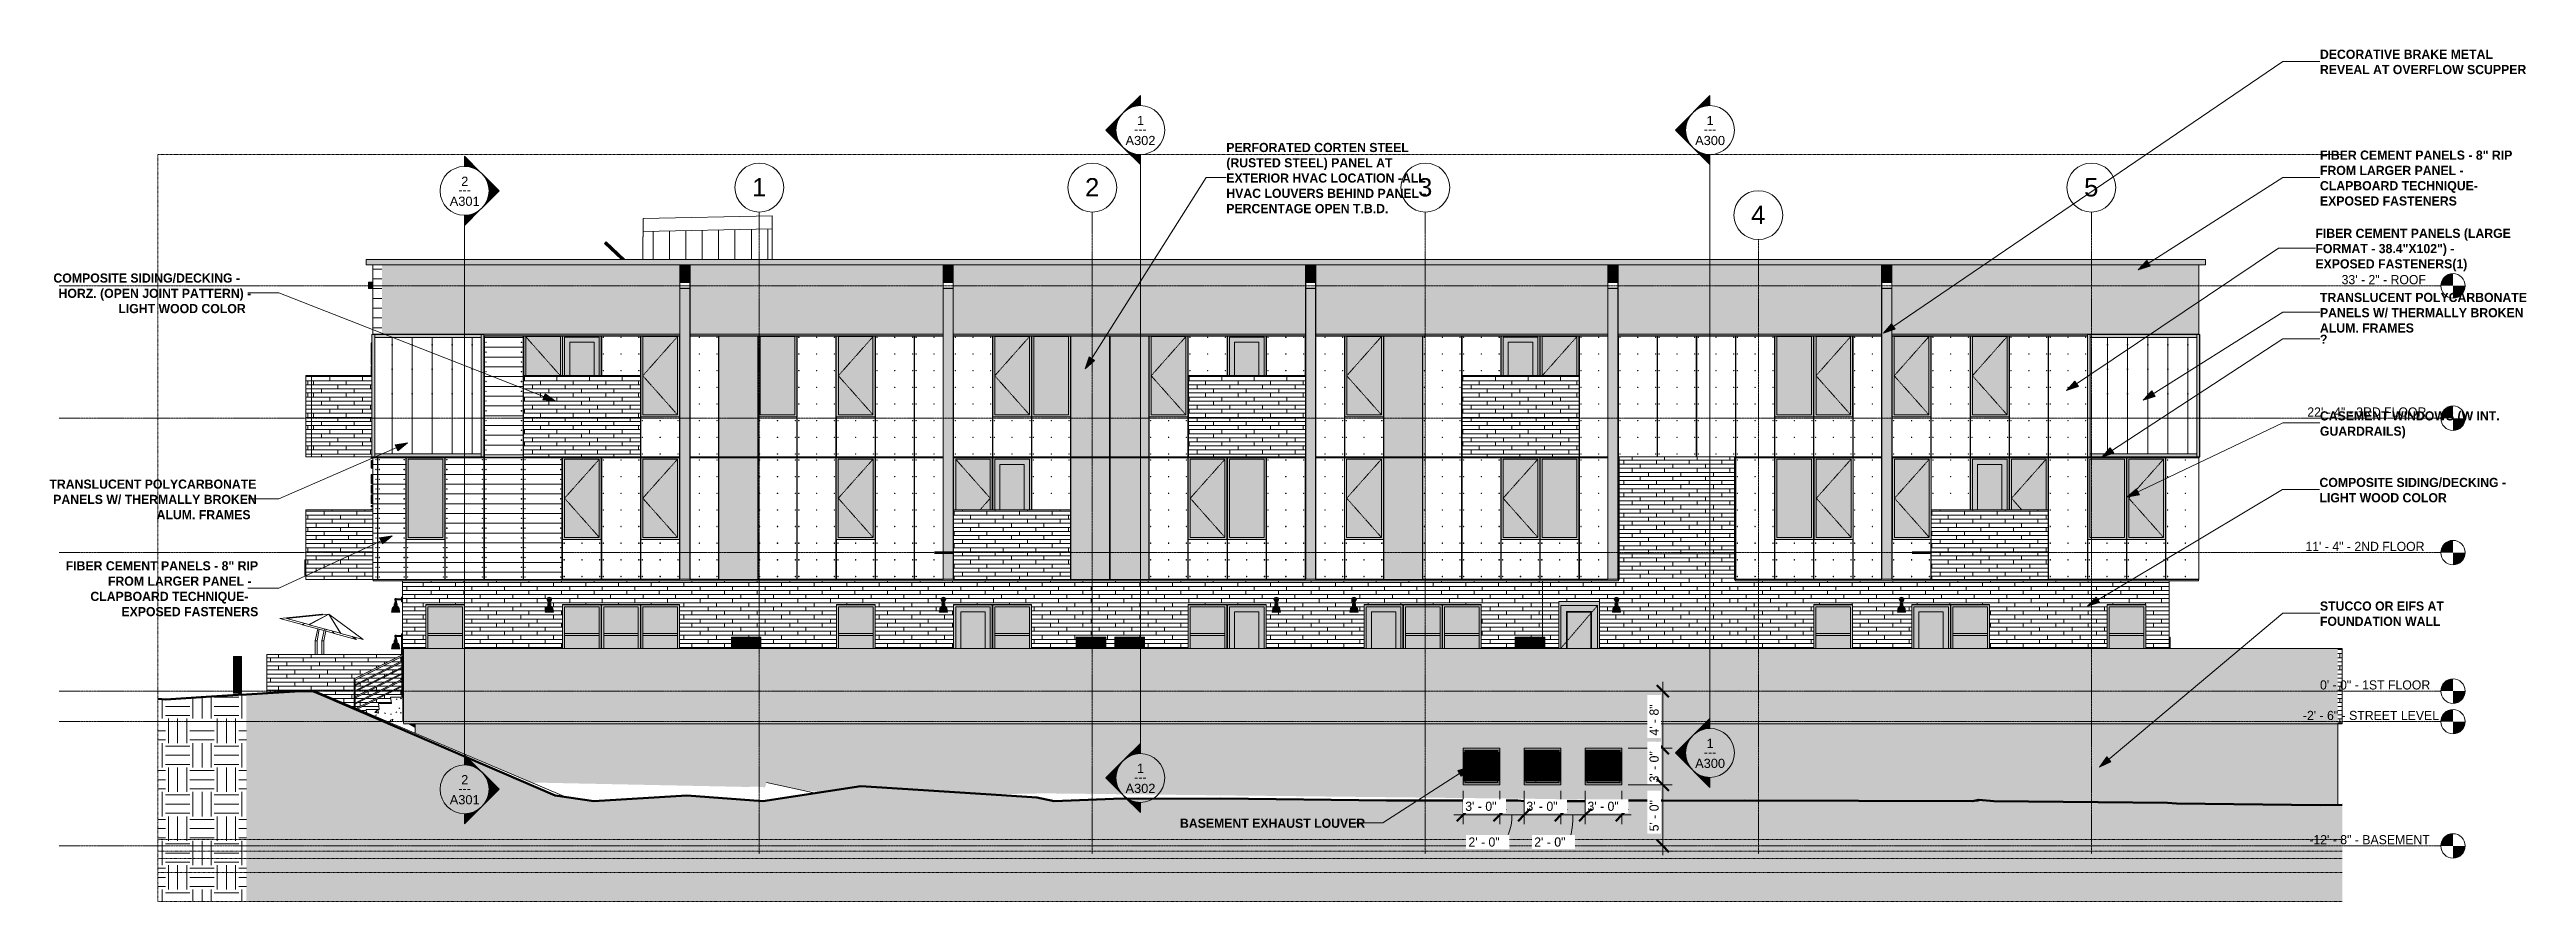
# Model space of a CAD drawing. Header units: inches. Extents: x -4178 to 1394, y -264 to 630.
# Drawn here: x -4178 to -1746, y -207 to 630 of the extents above; entities that cross this region are included whole.
import ezdxf

# ---------------------------------------------------------------- set-up
doc = ezdxf.new("R2010")
doc.units = ezdxf.units.IN
doc.header["$MEASUREMENT"] = 0
for name, pattern in [('Aligning Line 1_8_', [0.25, 0.125, -0.125]), ('Dash', [0.25, 0.125, -0.125]), ('Dash 1_16_', [0.125, 0.0625, -0.0625]), ('Grid Line 1_2_', [0.875, 0.5, -0.125, 0.125, -0.125])]:
    doc.linetypes.add(name, pattern=pattern)
for name, color, linetype, lineweight in [('0-1', 7, 'Continuous', 5), ('0-2', 165, 'Continuous', 5), ('0-3', 7, 'Continuous', 9), ('A-ANNO-DIMS', 211, 'Continuous', 9), ('A-ANNO-DIMS-96', 211, 'Continuous', 9), ('A-AREA', 32, 'Continuous', 70), ('A-CLNG-1', 13, 'Continuous', 5), ('A-CLNG-2', 13, 'Continuous', 9), ('A-DOOR-1', 254, 'Continuous', 9), ('A-DOOR-2', 7, 'Dash 1_16_', 9), ('A-DOOR-3', 7, 'Continuous', 9), ('A-DOOR-FRAM-1', 254, 'Continuous', 9), ('A-DOOR-FRAM-2', 7, 'Continuous', 9), ('A-DOOR-GLAZ-1', 10, 'Continuous', 9), ('A-FLOR-HRAL', 11, 'Continuous', 9), ('A-FLOR-LEVL', 51, 'Continuous', 9), ('A-FLOR-LEVL-1', 51, 'Grid Line 1_2_', 9), ('A-FLOR-LEVL-2', 147, 'Continuous', 9), ('A-GENM', 5, 'Continuous', 9), ('A-GENM-1', 5, 'Continuous', 5), ('A-GLAZ-1', 151, 'Continuous', 9), ('A-GLAZ-CURT', 52, 'Continuous', 9), ('A-GLAZ-CWMG', 51, 'Continuous', 9), ('A-GLAZ-HDLN', 1, 'Dash', 13), ('A-ROOF-1', 132, 'Continuous', 9), ('A-WALL-1', 113, 'Continuous', 5), ('A-WALL-2', 113, 'Continuous', 9), ('A-WALL-PATT-1', 111, 'Continuous', 9), ('C-TOPO', 7, 'Continuous', 9), ('C-TOPO-1', 250, 'Continuous', 50), ('E-LITE-EQPM', 33, 'Continuous', 9), ('G-ANNO-SYMB', 111, 'Aligning Line 1_8_', 9), ('G-ANNO-SYMB-1', 147, 'Aligning Line 1_8_', 9), ('G-ANNO-SYMB-2', 111, 'Continuous', 9), ('G-ANNO-TEXT', 231, 'Continuous', 9), ('G-IMPT', 8, 'Continuous', 9), ('I-FURN', 30, 'Continuous', 9), ('S-FNDN', 32, 'Continuous', 13), ('S-FNDN-1', 32, 'Continuous', 5), ('S-FNDN-2', 32, 'Continuous', 9), ('S-GRID-1', 1, 'Grid Line 1_2_', 9), ('S-GRID-IDEN', 1, 'Continuous', 9), ('S-STRS', 31, 'Continuous', 9)]:
    doc.layers.add(name, color=color, linetype=linetype, lineweight=lineweight)
doc.styles.add('Arial', font='arial.ttf', dxfattribs={"height": 9})
doc.styles.add('Arial_1', font='arial.ttf', dxfattribs={"height": 18})
doc.styles.add('Century Gothic', font='ufonts.com_century-gothic.ttf', dxfattribs={"height": 9})
doc.styles.add('Century Gothic_B', font='GOTHICB.TTF', dxfattribs={"height": 9})
doc.dimstyles.new('OD__1_4__Tol__', dxfattribs={"dimscale": 12, "dimtxt": 9.397514, "dimasz": 1, "dimexe": 0.75, "dimexo": 0.5, "dimgap": 0.125, "dimtad": 1, "dimrnd": 0.25, "dimzin": 1, "dimdsep": 46, "dimlunit": 4, "dimtxsty": 'Century Gothic', "dimblk1": 'OBLIQUE', "dimblk2": 'OBLIQUE', "dimsah": 1, "dimcen": 0.09, "dimdle": 0.75, "dimazin": 0, "dimtfac": 1, "dimtdec": 4, "dimtix": 1, "dimtmove": 0, "dimatfit": 3, "dimfxl": 1, "dimtvp": 1, "dimtfill": 1, "dimfrac": 2, "dimtolj": 1, "dimtzin": 0, "dimarcsym": 2})
doc.dimstyles.new('OD__1_4__Tol___1', dxfattribs={"dimscale": 12, "dimtxt": 9.397514, "dimasz": 1, "dimexe": 0.75, "dimexo": 0.5, "dimgap": 0.125, "dimtad": 1, "dimrnd": 0.25, "dimzin": 1, "dimdsep": 46, "dimlunit": 4, "dimtxsty": 'Century Gothic', "dimblk1": 'OBLIQUE', "dimblk2": 'OBLIQUE', "dimsah": 1, "dimcen": 0.09, "dimdle": 0.75, "dimazin": 0, "dimtfac": 1, "dimtdec": 4, "dimtix": 1, "dimtmove": 1, "dimatfit": 3, "dimfxl": 1, "dimtvp": 1, "dimtfill": 1, "dimfrac": 2, "dimtolj": 1, "dimtzin": 0, "dimarcsym": 2})
pattern_1 = [(0, (-2936.56, 0), (24, 24), [24, -24]), (0, (-2936.56, 9), (24, 24), [24, -24]), (0, (-2936.56, 18), (24, 24), [24, -24]), (90, (-2933.56, 21), (-24, 24), [24, -24]), (90, (-2924.56, 21), (-24, 24), [24, -24]), (90, (-2915.56, 21), (-24, 24), [24, -24])]
pattern_2 = [(0, (-3826.77, 140.604), (-38.4, 76.8), [0.392, -38.007]), (0, (-3826.77, 140.996), (-38.4, 76.8), [0.392, -38.007]), (0, (-3826.77, 150.204), (-38.4, 76.8), [0.392, -38.007]), (0, (-3826.77, 150.596), (-38.4, 76.8), [0.392, -38.007]), (0, (-3826.77, 159.804), (-38.4, 76.8), [0.392, -38.007]), (0, (-3826.77, 160.196), (-38.4, 76.8), [0.392, -38.007]), (0, (-3826.77, 169.404), (-38.4, 76.8), [0.392, -38.007]), (0, (-3826.77, 169.796), (-38.4, 76.8), [0.392, -38.007]), (0, (-3826.77, 179.004), (-38.4, 76.8), [0.392, -38.007]), (0, (-3826.77, 179.396), (-38.4, 76.8), [0.392, -38.007]), (0, (-3826.77, 188.604), (-38.4, 76.8), [0.392, -38.007]), (0, (-3826.77, 188.996), (-38.4, 76.8), [0.392, -38.007]), (0, (-3826.77, 198.204), (-38.4, 76.8), [0.392, -38.007]), (0, (-3826.77, 198.596), (-38.4, 76.8), [0.392, -38.007]), (0, (-3826.77, 207.804), (-38.4, 76.8), [0.392, -38.007]), (0, (-3826.77, 208.196), (-38.4, 76.8), [0.392, -38.007]), (0, (-3791.87, 140.604), (-38.4, 76.8), [0.392, -38.007]), (0, (-3791.87, 140.996), (-38.4, 76.8), [0.392, -38.007]), (0, (-3791.87, 150.204), (-38.4, 76.8), [0.392, -38.007]), (0, (-3791.87, 150.596), (-38.4, 76.8), [0.392, -38.007]), (0, (-3791.87, 159.804), (-38.4, 76.8), [0.392, -38.007]), (0, (-3791.87, 160.196), (-38.4, 76.8), [0.392, -38.007]), (0, (-3791.87, 169.404), (-38.4, 76.8), [0.392, -38.007]), (0, (-3791.87, 169.796), (-38.4, 76.8), [0.392, -38.007]), (0, (-3791.87, 179.004), (-38.4, 76.8), [0.392, -38.007]), (0, (-3791.87, 179.396), (-38.4, 76.8), [0.392, -38.007]), (0, (-3791.87, 188.604), (-38.4, 76.8), [0.392, -38.007]), (0, (-3791.87, 188.996), (-38.4, 76.8), [0.392, -38.007]), (0, (-3791.87, 198.204), (-38.4, 76.8), [0.392, -38.007]), (0, (-3791.87, 198.596), (-38.4, 76.8), [0.392, -38.007]), (0, (-3791.87, 207.804), (-38.4, 76.8), [0.392, -38.007]), (0, (-3791.87, 208.196), (-38.4, 76.8), [0.392, -38.007]), (90, (-3828.51, 136), (-38.4, 2e-15), [76.8, 0, 0, 0]), (90, (-3828.136, 136), (-38.4, 2e-15), [76.8, 0, 0, 0]), (90, (-3826.77, 140.604), (-38.4, 2e-15), [0.392, -76.407]), (90, (-3826.77, 150.204), (-38.4, 2e-15), [0.392, -76.407]), (90, (-3826.77, 159.804), (-38.4, 2e-15), [0.392, -76.407]), (90, (-3826.77, 169.404), (-38.4, 2e-15), [0.392, -76.407]), (90, (-3826.77, 179.004), (-38.4, 2e-15), [0.392, -76.407]), (90, (-3826.77, 188.604), (-38.4, 2e-15), [0.392, -76.407]), (90, (-3826.77, 198.204), (-38.4, 2e-15), [0.392, -76.407]), (90, (-3826.77, 207.804), (-38.4, 2e-15), [0.392, -76.407]), (90, (-3826.377, 140.604), (-38.4, 2e-15), [0.392, -76.407]), (90, (-3826.377, 150.204), (-38.4, 2e-15), [0.392, -76.407]), (90, (-3826.377, 159.804), (-38.4, 2e-15), [0.392, -76.407]), (90, (-3826.377, 169.404), (-38.4, 2e-15), [0.392, -76.407]), (90, (-3826.377, 179.004), (-38.4, 2e-15), [0.392, -76.407]), (90, (-3826.377, 188.604), (-38.4, 2e-15), [0.392, -76.407]), (90, (-3826.377, 198.204), (-38.4, 2e-15), [0.392, -76.407]), (90, (-3826.377, 207.804), (-38.4, 2e-15), [0.392, -76.407]), (90, (-3791.87, 140.604), (-38.4, 2e-15), [0.392, -76.407]), (90, (-3791.87, 150.204), (-38.4, 2e-15), [0.392, -76.407]), (90, (-3791.87, 159.804), (-38.4, 2e-15), [0.392, -76.407]), (90, (-3791.87, 169.404), (-38.4, 2e-15), [0.392, -76.407]), (90, (-3791.87, 179.004), (-38.4, 2e-15), [0.392, -76.407]), (90, (-3791.87, 188.604), (-38.4, 2e-15), [0.392, -76.407]), (90, (-3791.87, 198.204), (-38.4, 2e-15), [0.392, -76.407]), (90, (-3791.87, 207.804), (-38.4, 2e-15), [0.392, -76.407]), (90, (-3791.477, 140.604), (-38.4, 2e-15), [0.392, -76.407]), (90, (-3791.477, 150.204), (-38.4, 2e-15), [0.392, -76.407]), (90, (-3791.477, 159.804), (-38.4, 2e-15), [0.392, -76.407]), (90, (-3791.477, 169.404), (-38.4, 2e-15), [0.392, -76.407]), (90, (-3791.477, 179.004), (-38.4, 2e-15), [0.392, -76.407]), (90, (-3791.477, 188.604), (-38.4, 2e-15), [0.392, -76.407]), (90, (-3791.477, 198.204), (-38.4, 2e-15), [0.392, -76.407]), (90, (-3791.477, 207.804), (-38.4, 2e-15), [0.392, -76.407]), (180, (-3790.11, 136), (-38.4, 76.8), [38.025, -0.375]), (180, (-3790.11, 145.6), (-38.4, 76.8), [38.025, -0.375]), (180, (-3790.11, 155.2), (-38.4, 76.8), [38.025, -0.375]), (180, (-3790.11, 164.8), (-38.4, 76.8), [38.025, -0.375]), (180, (-3790.11, 174.4), (-38.4, 76.8), [38.025, -0.375]), (180, (-3790.11, 184), (-38.4, 76.8), [38.025, -0.375]), (180, (-3790.11, 193.6), (-38.4, 76.8), [38.025, -0.375]), (180, (-3790.11, 203.2), (-38.4, 76.8), [38.025, -0.375])]
pattern_3 = [(0, (-3825.324, 0.8), (0, 4), []), (90, (-3825.324, 0.8), (-8, 8), [4, -28]), (90, (-3809.324, 4.8), (-8, 8), [4, -28])]
pattern_4 = [(0, (-3827.511, -29.2), (0, 4), []), (90, (-3827.511, -29.2), (-8, 8), [4, -28]), (90, (-3811.511, -25.2), (-8, 8), [4, -28])]
pattern_5 = [(0, (-1929.199, 0.8), (0, 4), []), (90, (-1929.199, 0.8), (-8, 8), [4, -28]), (90, (-1913.199, 4.8), (-8, 8), [4, -28])]
pattern_6 = [(0, (-3865.17, 112.3), (-38.4, 120.375), [0.392, -38.007]), (0, (-3865.17, 112.7), (-38.4, 120.375), [0.392, -38.007]), (0, (-3865.17, 128.66), (-38.4, 120.375), [0.392, -38.007]), (0, (-3865.17, 129.05), (-38.4, 120.375), [0.392, -38.007]), (0, (-3865.17, 145.02), (-38.4, 120.375), [0.392, -38.007]), (0, (-3865.17, 145.41), (-38.4, 120.375), [0.392, -38.007]), (0, (-3865.17, 161.38), (-38.4, 120.375), [0.392, -38.007]), (0, (-3865.17, 161.77), (-38.4, 120.375), [0.392, -38.007]), (0, (-3865.17, 177.73), (-38.4, 120.375), [0.392, -38.007]), (0, (-3865.17, 178.12), (-38.4, 120.375), [0.392, -38.007]), (0, (-3865.17, 194.09), (-38.4, 120.375), [0.392, -38.007]), (0, (-3865.17, 194.48), (-38.4, 120.375), [0.392, -38.007]), (0, (-3865.17, 210.45), (-38.4, 120.375), [0.392, -38.007]), (0, (-3865.17, 210.84), (-38.4, 120.375), [0.392, -38.007]), (0, (-3865.17, 226.8), (-38.4, 120.375), [0.392, -38.007]), (0, (-3865.17, 227.2), (-38.4, 120.375), [0.392, -38.007]), (0, (-3847.72, 112.3), (-38.4, 120.375), [0.392, -38.007]), (0, (-3847.72, 112.7), (-38.4, 120.375), [0.392, -38.007]), (0, (-3847.72, 128.66), (-38.4, 120.375), [0.392, -38.007]), (0, (-3847.72, 129.05), (-38.4, 120.375), [0.392, -38.007]), (0, (-3847.72, 145.02), (-38.4, 120.375), [0.392, -38.007]), (0, (-3847.72, 145.41), (-38.4, 120.375), [0.392, -38.007]), (0, (-3847.72, 161.38), (-38.4, 120.375), [0.392, -38.007]), (0, (-3847.72, 161.77), (-38.4, 120.375), [0.392, -38.007]), (0, (-3847.72, 177.73), (-38.4, 120.375), [0.392, -38.007]), (0, (-3847.72, 178.12), (-38.4, 120.375), [0.392, -38.007]), (0, (-3847.72, 194.09), (-38.4, 120.375), [0.392, -38.007]), (0, (-3847.72, 194.48), (-38.4, 120.375), [0.392, -38.007]), (0, (-3847.72, 210.45), (-38.4, 120.375), [0.392, -38.007]), (0, (-3847.72, 210.84), (-38.4, 120.375), [0.392, -38.007]), (0, (-3847.72, 226.8), (-38.4, 120.375), [0.392, -38.007]), (0, (-3847.72, 227.2), (-38.4, 120.375), [0.392, -38.007]), (0, (-3830.27, 112.3), (-38.4, 120.375), [0.392, -38.007]), (0, (-3830.27, 112.7), (-38.4, 120.375), [0.392, -38.007]), (0, (-3830.27, 128.66), (-38.4, 120.375), [0.392, -38.007]), (0, (-3830.27, 129.05), (-38.4, 120.375), [0.392, -38.007]), (0, (-3830.27, 145.02), (-38.4, 120.375), [0.392, -38.007]), (0, (-3830.27, 145.41), (-38.4, 120.375), [0.392, -38.007]), (0, (-3830.27, 161.38), (-38.4, 120.375), [0.392, -38.007]), (0, (-3830.27, 161.77), (-38.4, 120.375), [0.392, -38.007]), (0, (-3830.27, 177.73), (-38.4, 120.375), [0.392, -38.007]), (0, (-3830.27, 178.12), (-38.4, 120.375), [0.392, -38.007]), (0, (-3830.27, 194.09), (-38.4, 120.375), [0.392, -38.007]), (0, (-3830.27, 194.48), (-38.4, 120.375), [0.392, -38.007]), (0, (-3830.27, 210.45), (-38.4, 120.375), [0.392, -38.007]), (0, (-3830.27, 210.84), (-38.4, 120.375), [0.392, -38.007]), (0, (-3830.27, 226.8), (-38.4, 120.375), [0.392, -38.007]), (0, (-3830.27, 227.2), (-38.4, 120.375), [0.392, -38.007]), (90, (-3866.91, 109.75), (-38.4, 2e-15), [120, -0.375]), (90, (-3866.536, 109.75), (-38.4, 2e-15), [120, -0.375]), (90, (-3865.17, 112.304), (-38.4, 2e-15), [0.392, -119.982]), (90, (-3865.17, 128.66), (-38.4, 2e-15), [0.392, -119.982]), (90, (-3865.17, 145.018), (-38.4, 2e-15), [0.392, -119.982]), (90, (-3865.17, 161.375), (-38.4, 2e-15), [0.392, -119.982]), (90, (-3865.17, 177.732), (-38.4, 2e-15), [0.392, -119.982]), (90, (-3865.17, 194.09), (-38.4, 2e-15), [0.392, -119.982]), (90, (-3865.17, 210.447), (-38.4, 2e-15), [0.392, -119.982]), (90, (-3865.17, 226.804), (-38.4, 2e-15), [0.392, -119.982]), (90, (-3864.777, 112.304), (-38.4, 2e-15), [0.392, -119.982]), (90, (-3864.777, 128.66), (-38.4, 2e-15), [0.392, -119.982]), (90, (-3864.777, 145.018), (-38.4, 2e-15), [0.392, -119.982]), (90, (-3864.777, 161.375), (-38.4, 2e-15), [0.392, -119.982]), (90, (-3864.777, 177.732), (-38.4, 2e-15), [0.392, -119.982]), (90, (-3864.777, 194.09), (-38.4, 2e-15), [0.392, -119.982]), (90, (-3864.777, 210.447), (-38.4, 2e-15), [0.392, -119.982]), (90, (-3864.777, 226.804), (-38.4, 2e-15), [0.392, -119.982]), (90, (-3847.72, 112.304), (-38.4, 2e-15), [0.392, -119.982]), (90, (-3847.72, 128.66), (-38.4, 2e-15), [0.392, -119.982]), (90, (-3847.72, 145.018), (-38.4, 2e-15), [0.392, -119.982]), (90, (-3847.72, 161.375), (-38.4, 2e-15), [0.392, -119.982]), (90, (-3847.72, 177.732), (-38.4, 2e-15), [0.392, -119.982]), (90, (-3847.72, 194.09), (-38.4, 2e-15), [0.392, -119.982]), (90, (-3847.72, 210.447), (-38.4, 2e-15), [0.392, -119.982]), (90, (-3847.72, 226.804), (-38.4, 2e-15), [0.392, -119.982]), (90, (-3847.327, 112.304), (-38.4, 2e-15), [0.392, -119.982]), (90, (-3847.327, 128.66), (-38.4, 2e-15), [0.392, -119.982]), (90, (-3847.327, 145.018), (-38.4, 2e-15), [0.392, -119.982]), (90, (-3847.327, 161.375), (-38.4, 2e-15), [0.392, -119.982]), (90, (-3847.327, 177.732), (-38.4, 2e-15), [0.392, -119.982]), (90, (-3847.327, 194.09), (-38.4, 2e-15), [0.392, -119.982]), (90, (-3847.327, 210.447), (-38.4, 2e-15), [0.392, -119.982]), (90, (-3847.327, 226.804), (-38.4, 2e-15), [0.392, -119.982]), (90, (-3830.27, 112.304), (-38.4, 2e-15), [0.392, -119.982]), (90, (-3830.27, 128.66), (-38.4, 2e-15), [0.392, -119.982]), (90, (-3830.27, 145.018), (-38.4, 2e-15), [0.392, -119.982]), (90, (-3830.27, 161.375), (-38.4, 2e-15), [0.392, -119.982]), (90, (-3830.27, 177.732), (-38.4, 2e-15), [0.392, -119.982]), (90, (-3830.27, 194.09), (-38.4, 2e-15), [0.392, -119.982]), (90, (-3830.27, 210.447), (-38.4, 2e-15), [0.392, -119.982]), (90, (-3830.27, 226.804), (-38.4, 2e-15), [0.392, -119.982]), (90, (-3829.877, 112.304), (-38.4, 2e-15), [0.392, -119.982]), (90, (-3829.877, 128.66), (-38.4, 2e-15), [0.392, -119.982]), (90, (-3829.877, 145.018), (-38.4, 2e-15), [0.392, -119.982]), (90, (-3829.877, 161.375), (-38.4, 2e-15), [0.392, -119.982]), (90, (-3829.877, 177.732), (-38.4, 2e-15), [0.392, -119.982]), (90, (-3829.877, 194.09), (-38.4, 2e-15), [0.392, -119.982]), (90, (-3829.877, 210.447), (-38.4, 2e-15), [0.392, -119.982]), (90, (-3829.877, 226.804), (-38.4, 2e-15), [0.392, -119.982]), (180, (-3828.51, 109.38), (-38.4, 120.375), [38.025, -0.375]), (180, (-3828.51, 109.75), (-38.4, 120.375), [38.025, -0.375])]
pattern_7 = [(0, (-2678.449, 268.8), (0, 4), []), (90, (-2678.449, 268.8), (-8, 8), [4, -28]), (90, (-2662.449, 272.8), (-8, 8), [4, -28])]
pattern_8 = [(0, (-2947.249, 268.8), (0, 4), []), (90, (-2947.249, 268.8), (-8, 8), [4, -28]), (90, (-2931.249, 272.8), (-8, 8), [4, -28])]
pattern_9 = [(0, (-2217.824, 136.8), (0, 4), []), (90, (-2217.824, 136.8), (-8, 8), [4, -28]), (90, (-2201.824, 140.8), (-8, 8), [4, -28])]
pattern_10 = [(0, (-3177.836, 136.8), (0, 4), []), (90, (-3177.836, 136.8), (-8, 8), [4, -28]), (90, (-3161.836, 140.8), (-8, 8), [4, -28])]
pattern_11 = [(0, (-3600.049, 268.8), (0, 4), []), (90, (-3600.049, 268.8), (-8, 8), [4, -28]), (90, (-3584.049, 272.8), (-8, 8), [4, -28])]
pattern_12 = [(50, (-2936.56, 0), (27.5427, -2.4099), [2.88, -31.68]), (355, (-2936.56, 0), (-5.32784, 28.8843), [2.304, -25.344]), (100.451, (-2934.265, -0.2), (22.2153, 26.4739), [2.448, -26.924]), (46.184, (-2936.56, 7.68), (40.9819, -6.3564), [4.32, -47.52]), (96.636, (-2933.145, 7.15), (35.8907, 37.4062), [3.671, -40.386]), (351.184, (-2936.56, 7.68), (35.891, 37.4062), [3.456, -38.016]), (21, (-2932.72, 5.76), (22.92104, -15.46073), [2.88, -31.68]), (326, (-2932.72, 5.76), (9.3435, 27.8457), [2.304, -25.344]), (71.451, (-2930.81, 4.472), (32.2648, 12.3844), [2.448, -26.924]), (37.5, (-2936.56, 0), (0.46686, 12.78271), [1.267, -23.77, 1.267, -24.461, -25.44]), (37.5, (-2936.56, 0), (0.46686, 12.78271), [-50.765, 1.267, -24.173]), (7.5, (-2936.56, 0), (10.10159, 15.1451), [1.267, -13.402, 1.267, -23.194, -9.696]), (7.5, (-2936.56, 0), (10.10159, 15.1451), [-39.13, 1.267, -8.429]), (327.5, (-2945.123, 0), (20.49916, -0.86578), [1.267, -8.333, 1.267, -28.685, -39.744]), (327.5, (-2945.123, 0), (20.49916, -0.86578), [-39.552, 1.267, -38.477]), (317.5, (-2948.963, 0), (22.39478, 3.8443), [1.267, -11.213, 1.267, -18.624, -28.224]), (317.5, (-2948.963, 0), (22.39478, 3.8443), [-32.371, 1.267, -26.957])]

msp = doc.modelspace()

# ---------------------------------------------------------------- texts
at = {"layer": 'G-ANNO-SYMB-2', "char_height": 9, "attachment_point": 1}
for s, insert, width, style in [('1', (-3110.4697, 564.8617), 8.484, 'Arial'), ('1', (-2551.1422, 564.8617), 8.484, 'Arial'), ('A302', (-3121.7138, 545.2255), 35.754, 'Arial'), ('---', (-3113.1211, 556.355), 15.453, 'Century Gothic'), ('A300', (-2562.3863, 545.2255), 35.754, 'Arial'), ('---', (-2553.7935, 556.355), 15.453, 'Century Gothic'), ('---', (-3776.696, 496.683), 15.453, 'Century Gothic'), ('2', (-3774.0447, 505.1897), 8.484, 'Arial'), ('A301', (-3785.2888, 485.5534), 35.754, 'Arial'), ('1', (-2551.1422, -46.7986), 8.484, 'Arial'), ('1', (-3110.4697, -71.3983), 8.484, 'Arial'), ('A300', (-2562.3863, -66.4348), 35.754, 'Arial'), ('---', (-2553.7935, -55.3053), 15.453, 'Century Gothic'), ('---', (-3776.696, -91.0252), 15.453, 'Century Gothic'), ('2', (-3774.0447, -82.5185), 8.484, 'Arial'), ('A302', (-3121.7138, -91.0346), 35.754, 'Arial'), ('---', (-3113.1211, -79.905), 15.453, 'Century Gothic'), ('A301', (-3785.2888, -102.1548), 35.754, 'Arial')]:
    msp.add_mtext(s, dxfattribs=dict(at, insert=insert, width=width, style=style))
at = {"layer": 'G-ANNO-TEXT', "char_height": 9, "attachment_point": 1, "style": 'Century Gothic_B'}
for s, insert, width in [('DECORATIVE BRAKE METAL', (-1948.8644, 629.9191), 197.253), ('REVEAL AT OVERFLOW SCUPPER', (-1948.8644, 614.9191), 232.401), ('PERFORATED CORTEN STEEL', (-3022.7383, 538.3557), 198.768), ('(RUSTED STEEL) PANEL AT', (-3022.7383, 523.3557), 179.073), ('FIBER CEMENT PANELS - 8" RIP', (-1948.8644, 530.8533), 216.948), ('FROM LARGER PANEL -', (-1948.8644, 515.8533), 166.65), ('EXTERIOR HVAC LOCATION -ALL', (-3022.7383, 508.3557), 236.34), ('HVAC LOUVERS BEHIND PANEL -', (-3022.7383, 493.3557), 235.734), ('CLAPBOARD TECHNIQUE-', (-1948.8644, 500.8533), 187.557), ('PERCENTAGE OPEN T.B.D.', (-3022.7383, 478.3557), 186.042), ('EXPOSED FASTENERS', (-1948.8644, 485.8533), 150.591), ('FIBER CEMENT PANELS (LARGE', (-1953.3019, 454.0943), 219.978), ('FORMAT - 38.4"X102") -', (-1953.3019, 439.0943), 170.892), ('EXPOSED FASTENERS(1)', (-1953.3019, 424.0943), 170.892), ('COMPOSITE SIDING/DECKING -', (-4174.4372, 410.1658), 231.492), ('HORZ. (OPEN JOINT PATTERN) -', (-4169.4372, 395.1658), 225.432), ('TRANSLUCENT POLYCARBONATE', (-1948.8644, 391.1147), 236.34), ('LIGHT WOOD COLOR', (-4110.6872, 380.1658), 154.227), ('PANELS W/ THERMALLY BROKEN', (-1948.8644, 376.1147), 231.795), ('ALUM. FRAMES', (-1948.8644, 361.1147), 108.777), ('\\fCentury Gothic|b1|i0|c0|p34|;?', (-1948.8644, 350.0891), 8.787), ('CASEMENT WINDOWS (W INT.', (-1948.8644, 274.8093), 214.524), ('GUARDRAILS)', (-1948.8644, 259.8093), 99.99), ('TRANSLUCENT POLYCARBONATE', (-4178.4057, 207.7828), 236.34), ('COMPOSITE SIDING/DECKING -', (-1949.3206, 209.4095), 231.492), ('PANELS W/ THERMALLY BROKEN', (-4174.6557, 192.7828), 231.795), ('ALUM. FRAMES', (-4073.1557, 177.7828), 108.777), ('LIGHT WOOD COLOR', (-1949.3206, 194.4095), 154.227), ('FIBER CEMENT PANELS - 8" RIP', (-4162.4183, 127.5469), 216.948), ('CLAPBOARD TECHNIQUE-', (-4138.1683, 97.5469), 187.557), ('FROM LARGER PANEL -', (-4120.9183, 112.5469), 166.65), ('EXPOSED FASTENERS', (-4107.6683, 82.5469), 150.591), ('STUCCO OR EIFS AT', (-1948.8644, 88.0584), 142.41), ('FOUNDATION WALL', (-1948.8644, 73.0584), 142.41), ('BASEMENT EXHAUST LOUVER', (-3068.2587, -125.2616), 208.767)]:
    msp.add_mtext(s, dxfattribs=dict(at, insert=insert, width=width))
at = {"layer": 'S-GRID-IDEN', "char_height": 18, "width": 16.968, "attachment_point": 1, "style": 'Arial_1'}
for s, insert in [('1', (-3488.4528, 503.7879)), ('2', (-3161.4528, 503.7879)), ('3', (-2834.4528, 503.7879)), ('5', (-2180.4528, 503.7879)), ('4', (-2507.4528, 476.7246))]:
    msp.add_mtext(s, dxfattribs=dict(at, insert=insert))

# ---------------------------------------------------------------- blocks, each defined once
blk = doc.blocks.new('CTR  - Topography_rvt-1-BUILDING ELEVATION - WEST')
at = {"layer": 'C-TOPO'}
h = blk.add_hatch(dxfattribs=at)
h.set_pattern_fill('FP_6', color=256, style=0, pattern_type=2)
h.set_pattern_definition(pattern_1)
h.paths.add_polyline_path([(-3091.6, -206.6), (-1926.9, -206.6), (-1926.9, -111.7), (-1948.5, -112), (-2089.8, -110.5), (-2098.7, -109.7), (-2269.1, -108), (-2283.9, -106.8), (-2290, -108), (-2516.3, -107.4), (-2640, -107.6), (-2645.4, -108), (-2730.4, -108), (-2736.6, -107.4), (-2865.6, -107.3), (-3028, -105.5), (-3133.5, -105.7), (-3191.8, -108), (-3208.8, -104.6), (-3243.4, -102.2), (-3381.5, -93.2), (-3477.8, -108), (-3552.4, -102.4), (-3643.8, -108), (-3681.9, -102.5), (-3912.6, -3.1), (-3919.6, 0), (-3932.1, 0), (-3985, -3.3), (-3985, -206.6), (-3133.5, -206.6)], flags=0)
h = blk.add_hatch(dxfattribs=at)
h.set_pattern_fill('FP_6', color=256, style=0, pattern_type=2)
h.set_pattern_definition(pattern_1)
h.paths.add_polyline_path([(-4064.2, -206.6), (-4064.2, -8.2), (-4072, -7.7), (-4072, -206.6)], flags=0)
h = blk.add_hatch(dxfattribs=at)
h.set_pattern_fill('FP_6', color=256, style=0, pattern_type=2)
h.set_pattern_definition(pattern_1)
h.paths.add_polyline_path([(-3988.5, -206.6), (-3985, -206.6), (-3985, -3.3), (-4064.2, -8.2), (-4064.2, -206.6), (-3993.2, -206.6)], flags=0)
for p, q in [((-3932.1, 0), (-3985, -3.3)), ((-3919.6, 0), (-3932.1, 0)), ((-3931.1, 0), (-3932.1, 0)), ((-3908.1, -5.1), (-3919.6, 0)), ((-3916.7, 0), (-3919.6, 0)), ((-3916.7, 0), (-3916.9, 0)), ((-3916, -0.5), (-3916.7, 0)), ((-3670.9, -104.1), (-3916.7, 0)), ((-3916.2, -0.3), (-3916.7, 0)), ((-1927.1, 0), (-1926.9, 0)), ((-1927.1, 0), (-1926.9, 0)), ((-1926.9, 0), (-1927.1, 0)), ((-4064.2, -8.2), (-4072, -7.7)), ((-4024.4, -5.7), (-4064.2, -8.2)), ((-3993.2, -3.8), (-4024.4, -5.7)), ((-3985, -3.3), (-3993.2, -3.8)), ((-3681.9, -102.5), (-3908.1, -5.1)), ((-3830.8, -30), (-3831.3, -29.9)), ((-3825.3, -32.6), (-3826.6, -32)), ((-3825.3, -32.6), (-3819.3, -35.7)), ((-3825.3, -32.6), (-3819.3, -35.7)), ((-3825.3, -32.6), (-3819.3, -35.7)), ((-3477.8, -108), (-3381.5, -93.2)), ((-3426.1, -100.1), (-3474.3, -89.6)), ((-3243.4, -102.2), (-3381.5, -93.2)), ((-2718.7, -90), (-2718.7, -87.8)), ((-2718.7, -90), (-2718.7, -87.8)), ((-2636.3, -90), (-2636.3, -89)), ((-2636.3, -90), (-2636.3, -89)), ((-3681.9, -102.5), (-3643.8, -108)), ((-3681.5, -102.7), (-3681.9, -102.5)), ((-3644.8, -108), (-3643.8, -108)), ((-3552.4, -102.4), (-3643.8, -108)), ((-3477.8, -108), (-3552.4, -102.4)), ((-3476.9, -108), (-3477.8, -108)), ((-3208.8, -104.6), (-3243.4, -102.2)), ((-3191.8, -108), (-3208.8, -104.6)), ((-3193.4, -108), (-3191.8, -108)), ((-3133.5, -105.7), (-3191.8, -108)), ((-3028, -105.5), (-3133.5, -105.7)), ((-2865.6, -107.3), (-3028, -105.5)), ((-2736.6, -107.4), (-2865.6, -107.3)), ((-2730.4, -108), (-2736.6, -107.4)), ((-2730.4, -108), (-2645.4, -108)), ((-2729.7, -108), (-2730.4, -108)), ((-2289.9, -108), (-2669.6, -106.3)), ((-2646.2, -108), (-2645.4, -108)), ((-2640, -107.6), (-2645.4, -108)), ((-2640, -107.6), (-2513.7, -107.4)), ((-2290, -108), (-2513.7, -107.4)), ((-2283.9, -106.8), (-2290, -108)), ((-2284.2, -108), (-2290, -108)), ((-2269.1, -108), (-2283.9, -106.8)), ((-2098.7, -109.7), (-2269.1, -108)), ((-2098.7, -109.7), (-2089.8, -110.5)), ((-2081.7, -110.6), (-2098.7, -109.7)), ((-2089.8, -110.5), (-1948.5, -112)), ((-2087.8, -110.6), (-2089.8, -110.5)), ((-1926.9, -111.7), (-1948.5, -112))]:
    blk.add_line(p, q, dxfattribs=at)
at = {"layer": 'C-TOPO-1'}
for p, q in [((-3908.1, -5.1), (-3919.6, 0)), ((-4064.2, -8.2), (-4072, -7.7)), ((-4064.2, -8.2), (-4024.4, -5.7)), ((-4024.4, -5.7), (-3993.2, -3.8)), ((-3993.2, -3.8), (-3985, -3.3)), ((-3932.1, 0), (-3985, -3.3)), ((-3919.6, 0), (-3932.1, 0)), ((-3681.9, -102.5), (-3908.1, -5.1)), ((-3381.5, -93.2), (-3477.8, -108)), ((-3243.4, -102.2), (-3381.5, -93.2)), ((-3643.8, -108), (-3681.9, -102.5)), ((-3552.4, -102.4), (-3643.8, -108)), ((-3477.8, -108), (-3552.4, -102.4)), ((-3208.8, -104.6), (-3243.4, -102.2)), ((-3191.8, -108), (-3208.8, -104.6)), ((-3133.5, -105.7), (-3191.8, -108)), ((-3028, -105.5), (-3133.5, -105.7)), ((-2865.6, -107.3), (-3028, -105.5)), ((-2736.6, -107.4), (-2865.6, -107.3)), ((-2730.4, -108), (-2736.6, -107.4)), ((-2645.4, -108), (-2730.4, -108)), ((-2640, -107.6), (-2645.4, -108)), ((-2513.7, -107.4), (-2640, -107.6)), ((-2290, -108), (-2513.7, -107.4)), ((-2283.9, -106.8), (-2290, -108)), ((-2269.1, -108), (-2283.9, -106.8)), ((-2098.7, -109.7), (-2269.1, -108)), ((-2089.8, -110.5), (-2098.7, -109.7)), ((-1948.5, -112), (-2089.8, -110.5)), ((-1926.9, -111.7), (-1948.5, -112))]:
    blk.add_line(p, q, dxfattribs=at)
blk = doc.blocks.new('Level - Level Head - Circle-50818-BUILDING ELEVATION - WEST')
at = {"layer": 'A-FLOR-LEVL'}
h = blk.add_hatch(color=256, dxfattribs=at)
edge = h.paths.add_edge_path(flags=0)
edge.add_line((-1818.2, 0), (-1830.2, 0))
edge.add_arc((-1818.2, 0), 12, 90, 180, ccw=False)
edge.add_line((-1818.2, 12), (-1818.2, 0))
h = blk.add_hatch(color=256, dxfattribs=at)
edge = h.paths.add_edge_path(flags=0)
edge.add_line((-1818.2, -12), (-1818.2, 0))
edge.add_line((-1818.2, 0), (-1806.2, 0))
edge.add_arc((-1818.2, 0), 12, 270, 360, ccw=False)
at = {"layer": 'A-FLOR-LEVL-2'}
blk.add_circle((-1818.2, 0), 12, dxfattribs=at)
blk = doc.blocks.new('CTR - 1st Phase - Common Walls_rvt-1-BUILDING ELEVATION - WEST')
at = {"layer": 'A-FLOR-LEVL-1'}
for p, q in [((-4168.7, 398), (-1830.2, 398)), ((-4168.7, 268), (-1830.2, 268)), ((-4168.7, 136), (-1830.2, 136)), ((-4168.7, 0), (-1830.2, 0)), ((-4168.7, -30), (-1830.2, -30)), ((-4168.7, -152), (-1830.2, -152))]:
    blk.add_line(p, q, dxfattribs=at)
at = {"layer": 'G-ANNO-SYMB-1'}
for p, q in [((-1926.9, 527), (-4072, 527)), ((-4072, 527), (-4072, -145.8)), ((-1926.9, 527), (-4072, 527)), ((-1926.9, -145.8), (-4072, -145.8)), ((-1926.9, -164.4), (-4072, -164.4))]:
    blk.add_line(p, q, dxfattribs=at)
at = {"layer": '0-2'}
for p in [(0, 398), (0, 268), (0, 136), (0, 0), (0, -30), (0, -152)]:
    blk.add_blockref('Level - Level Head - Circle-50818-BUILDING ELEVATION - WEST', p, dxfattribs=at)
at = {"layer": 'A-FLOR-LEVL', "char_height": 9, "attachment_point": 1, "style": 'Century Gothic'}
for s, insert, width in [('33\' - 2" - ROOF', (-1927.6, 408.6), 104.232), ('22\' - 4" - 3RD FLOOR', (-1961.3, 278.6), 145.137), ('11\' - 4" - 2ND FLOOR', (-1963.1, 146.6), 147.258), ('0\' - 0" - 1ST FLOOR', (-1948.8, 10.6), 129.987), ('-2\' - 6" - STREET LEVEL', (-1965.6, -19.4), 150.288), ('-12\' - 8" - BASEMENT', (-1959.3, -141.4), 142.713)]:
    blk.add_mtext(s, dxfattribs=dict(at, insert=insert, width=width))
blk = doc.blocks.new('Door-Passage-Single-Full_Lite - 1-2299201-BUILDING ELEVATION - WEST')
at = {"layer": 'A-DOOR-1'}
for points in [[(-2688.6, 42), (-2688.6, 78.3), (-2664, 78.3), (-2664, 42), (-2658.3, 42), (-2658.3, 84), (-2694.3, 84), (-2694.3, 42), (-2690.9, 42)], [(-2688.6, 42), (-2688.6, 42), (-2688.6, 78.3), (-2688.6, 78.3), (-2688.6, 45.6)], [(-2664.1, 78.2), (-2664.1, 78.3), (-2688.6, 78.3), (-2688.6, 78.2), (-2664.3, 78.2)], [(-2688.6, 42), (-2688, 42), (-2688, 77.7), (-2664.6, 77.7), (-2664.6, 42), (-2664.1, 42), (-2664.1, 78.2), (-2688.6, 78.2), (-2688.6, 45.6)], [(-2687.9, 42), (-2687.9, 77.6), (-2688, 77.7), (-2688, 42), (-2687.9, 42)], [(-2672.7, 77.5), (-2664.8, 77.6), (-2664.7, 77.7), (-2688, 77.7), (-2687.9, 77.5), (-2681, 77.5)], [(-2664.8, 42), (-2664.6, 42), (-2664.6, 77.7), (-2664.8, 77.5), (-2664.8, 45.6)], [(-2664, 42), (-2664, 42), (-2664, 78.3), (-2664.1, 78.2), (-2664, 42), (-2664, 42)]]:
    blk.add_hatch(color=256, dxfattribs=at).paths.add_polyline_path(points, flags=0)
at = {"layer": 'A-DOOR-FRAM-1'}
blk.add_hatch(color=256, dxfattribs=at).paths.add_polyline_path([(-2694.3, 42), (-2694.3, 84), (-2658.3, 84), (-2658.3, 42), (-2656.3, 42), (-2656.3, 88), (-2696.3, 88), (-2696.3, 42), (-2695.3, 42)], flags=0)
at = {"layer": 'A-DOOR-GLAZ-1'}
blk.add_hatch(color=256, dxfattribs=at).paths.add_polyline_path([(-2687.9, 42), (-2664.8, 42), (-2664.8, 77.5), (-2687.9, 77.5), (-2687.9, 45.6)], flags=0)
at = {"layer": 'A-DOOR-2'}
blk.add_line((-2658.3, 84), (-2694.3, 42), dxfattribs=at)
at = {"layer": 'A-DOOR-3'}
for p, q in [((-2658.3, 84), (-2694.3, 84)), ((-2694.3, 84), (-2694.3, 42)), ((-2688.6, 78.3), (-2688.6, 42)), ((-2664, 78.3), (-2688.6, 78.3)), ((-2687.9, 42), (-2687.9, 77.5)), ((-2687.9, 77.5), (-2664.8, 77.5)), ((-2664.8, 77.5), (-2664.8, 42)), ((-2664, 42), (-2664, 78.3)), ((-2658.3, 42), (-2658.3, 84))]:
    blk.add_line(p, q, dxfattribs=at)
for points, knots in [([(-2688.6, 78.2), (-2688.6, 78.2), (-2688.6, 78.3), (-2688.6, 78.3), (-2688.6, 78.3), (-2688.6, 78.3), (-2688.6, 78.3), (-2688.6, 78.3), (-2688.6, 78.3), (-2688.6, 78.3), (-2688.6, 78.3), (-2688.6, 78.3), (-2688.6, 78.3), (-2688.6, 78.3)], [0, 0, 0, 0, 0.166667, 0.25, 0.333333, 0.375, 0.416667, 0.5, 0.583333, 0.666667, 0.75, 0.833333, 1, 1, 1, 1]), ([(-2687.9, 77.5), (-2687.9, 77.5), (-2687.9, 77.5), (-2687.9, 77.5), (-2687.9, 77.6), (-2687.9, 77.6), (-2687.9, 77.6), (-2687.9, 77.6), (-2687.9, 77.6), (-2687.9, 77.6), (-2688, 77.6), (-2688, 77.7), (-2688, 77.7), (-2688, 77.7), (-2688, 77.7)], [0, 0, 0, 0, 0.166667, 0.25, 0.333333, 0.416667, 0.458333, 0.5, 0.583333, 0.666667, 0.708333, 0.75, 0.833333, 1, 1, 1, 1]), ([(-2664.6, 77.7), (-2664.6, 77.7), (-2664.6, 77.7), (-2664.7, 77.6), (-2664.7, 77.6), (-2664.7, 77.6), (-2664.7, 77.6), (-2664.7, 77.6), (-2664.7, 77.6), (-2664.8, 77.6), (-2664.8, 77.6), (-2664.8, 77.5), (-2664.8, 77.5), (-2664.8, 77.5), (-2664.8, 77.5)], [-1, -1, -1, -1, -0.833333, -0.75, -0.666667, -0.625, -0.583333, -0.5, -0.458333, -0.416667, -0.333333, -0.25, -0.166667, 0, 0, 0, 0]), ([(-2664, 78.3), (-2664, 78.3), (-2664, 78.3), (-2664, 78.3), (-2664, 78.3), (-2664, 78.3), (-2664, 78.3), (-2664, 78.3), (-2664, 78.3), (-2664, 78.3), (-2664.1, 78.3), (-2664.1, 78.3), (-2664.1, 78.2), (-2664.1, 78.2)], [-1, -1, -1, -1, -0.833333, -0.75, -0.666667, -0.583333, -0.5, -0.416667, -0.375, -0.333333, -0.25, -0.166667, 0, 0, 0, 0])]:
    blk.add_open_spline(points, degree=3, knots=knots, dxfattribs=at)
at = {"layer": 'A-DOOR-FRAM-2'}
for p, q in [((-2694.3, 84), (-2694.3, 42)), ((-2694.3, 84), (-2658.3, 84)), ((-2658.3, 84), (-2658.3, 42))]:
    blk.add_line(p, q, dxfattribs=at)
blk = doc.blocks.new('CTR - 1st Phase -Stairs _ Elevators_rvt-1-BUILDING ELEVATION - WEST')
at = {"layer": 'A-FLOR-LEVL-1'}
for p, q in [((-4168.7, 398), (-1830.2, 398)), ((-4168.7, 268), (-1830.2, 268)), ((-4168.7, 136), (-1830.2, 136)), ((-4168.7, 0), (-1830.2, 0)), ((-4168.7, -30), (-1830.2, -30)), ((-4168.7, -152), (-1830.2, -152))]:
    blk.add_line(p, q, dxfattribs=at)
at = {"layer": 'G-ANNO-SYMB-1'}
for p, q in [((-4072, 527), (-4072, -206.5)), ((-1926.9, 527), (-4072, 527)), ((-1926.9, -206.5), (-4072, -206.5))]:
    blk.add_line(p, q, dxfattribs=at)
at = {"layer": '0-2'}
for p in [(0, 398), (0, 268), (0, 136), (0, 0), (0, -30), (0, -152)]:
    blk.add_blockref('Level - Level Head - Circle-50818-BUILDING ELEVATION - WEST', p, dxfattribs=at)
at = {"layer": '0-3'}
blk.add_blockref('Door-Passage-Single-Full_Lite - 1-2299201-BUILDING ELEVATION - WEST', (0, 0), dxfattribs=at)
at = {"layer": 'A-FLOR-LEVL', "char_height": 9, "attachment_point": 1, "style": 'Century Gothic'}
for s, insert, width in [('33\' - 2" - ROOF', (-1927.6, 408.6), 104.232), ('22\' - 4" - 3RD FLOOR', (-1961.3, 278.6), 145.137), ('11\' - 4" - 2ND FLOOR', (-1963.1, 146.6), 147.258), ('0\' - 0" - 1ST FLOOR', (-1948.8, 10.6), 129.987), ('-2\' - 6" - STREET LEVEL', (-1965.6, -19.4), 150.288), ('-12\' - 8" - BASEMENT', (-1959.3, -141.4), 142.713)]:
    blk.add_mtext(s, dxfattribs=dict(at, insert=insert, width=width))
blk = doc.blocks.new('Basic Wall _ EXT - FIBER CEMENT - LARGE - ___-2505167-BUILDING ELEVATION - WEST')
at = {"layer": 'A-WALL-2'}
for p, q in [((-2067.6, 229.7), (-2067.9, 229.8)), ((-2067.6, 229.1), (-2067.6, 229.7))]:
    blk.add_line(p, q, dxfattribs=at)
blk = doc.blocks.new('Basic Wall _ EXT - FIBER CEMENT - LARGE - ___-2162460-BUILDING ELEVATION - WEST')
at = {"layer": 'A-WALL-2'}
for p, q in [((-2067.6, 350.4), (-2067.9, 350.4)), ((-2067.6, 350.1), (-2067.6, 350.4))]:
    blk.add_line(p, q, dxfattribs=at)
blk = doc.blocks.new('Basic Wall _ EXT - FIBER CEMENT - SMALL - ___-2145934-BUILDING ELEVATION - WEST')
at = {"layer": 'A-WALL-2'}
blk.add_line((-2061.4, 418.5), (-2061.4, 423.7), dxfattribs=at)
blk = doc.blocks.new('Basic Wall _ EXT - FIBER CEMENT - LARGE - ___-2505168-BUILDING ELEVATION - WEST')
at = {"layer": 'A-WALL-2'}
for p, q in [((-3860.7, 229.8), (-3861, 229.7)), ((-3861, 229.7), (-3861, 229.1))]:
    blk.add_line(p, q, dxfattribs=at)
blk = doc.blocks.new('Basic Wall _ EXT - FIBER CEMENT - LARGE - ___-2162461-BUILDING ELEVATION - WEST')
at = {"layer": 'A-WALL-2'}
for p, q in [((-3860.7, 350.4), (-3861, 350.4)), ((-3861, 350.4), (-3861, 350.1))]:
    blk.add_line(p, q, dxfattribs=at)
blk = doc.blocks.new('Basic Wall _ EXT - FIBER CEMENT - SMALL - ___-2145935-BUILDING ELEVATION - WEST')
at = {"layer": 'A-WALL-2'}
blk.add_line((-3867.3, 423.7), (-3867.3, 418.5), dxfattribs=at)
blk = doc.blocks.new('Outdoor Table01 - 02ZUTB01_dwg-2525485-BUILDING ELEVATION - WEST')
at = {"layer": 'G-IMPT'}
for p, q in [((-3904, 75.5), (-3945.6, 71.3)), ((-3904, 75.5), (-3945.6, 71.3)), ((-3904, 75.5), (-3945.4, 71.3)), ((-3904, 75.5), (-3923.6, 65.3)), ((-3923.4, 65.2), (-3904, 75.5)), ((-3904, 75.5), (-3892.5, 56.8)), ((-3904, 75.5), (-3870.3, 50.8)), ((-3904, 75.5), (-3870.3, 50.8)), ((-3904, 75.5), (-3892.2, 56.7)), ((-3904, 75.5), (-3870.4, 50.8)), ((-3945.4, 71.3), (-3923.6, 65.3)), ((-3923.4, 65.2), (-3892.5, 56.8)), ((-3911, 49.5), (-3908.2, 61.1)), ((-3911, 36), (-3911, 49.5)), ((-3911, 49.5), (-3909, 49.5)), ((-3909, 49.5), (-3906.7, 60.7)), ((-3909, 36), (-3909, 49.5)), ((-3892.2, 56.7), (-3870.4, 50.8))]:
    blk.add_line(p, q, dxfattribs=at)
blk = doc.blocks.new('Outdoor Table01 - Outdoor Table01-2525492-BUILDING ELEVATION - WEST')
blk.add_blockref('Outdoor Table01 - 02ZUTB01_dwg-2525485-BUILDING ELEVATION - WEST', (0, 0))
blk = doc.blocks.new('Outdoor Table01 - 02ZUTB01_dwg-V1-BUILDING ELEVATION - WEST')
at = {"layer": 'G-IMPT'}
for p, q in [((-3910.6, 75.5), (-3952.2, 71.3)), ((-3910.6, 75.5), (-3952.2, 71.3)), ((-3910.6, 75.5), (-3952.1, 71.3)), ((-3910.6, 75.5), (-3912.3, 74.7)), ((-3912.2, 74.7), (-3910.6, 75.5)), ((-3910.6, 75.5), (-3910.2, 74.9)), ((-3910.6, 75.5), (-3909.8, 74.9)), ((-3910.6, 75.5), (-3909.8, 74.9)), ((-3910.6, 75.5), (-3910.2, 74.9)), ((-3910.6, 75.5), (-3909.8, 74.9)), ((-3952.1, 71.3), (-3930.3, 65.3)), ((-3928, 66.5), (-3930.3, 65.3)), ((-3930, 65.2), (-3927.8, 66.4)), ((-3930, 65.2), (-3908.6, 59.4)), ((-3917.6, 49.5), (-3914.9, 61.1)), ((-3917.6, 36), (-3917.6, 49.5)), ((-3917.6, 49.5), (-3915.6, 49.5)), ((-3915.6, 49.5), (-3913.4, 60.7)), ((-3915.6, 36), (-3915.6, 49.5)), ((-3907.1, 59), (-3899.1, 56.8)), ((-3900.5, 59), (-3899.1, 56.8)), ((-3900.3, 58.9), (-3898.9, 56.7)), ((-3898.9, 56.7), (-3877.1, 50.8)), ((-3898.5, 66.6), (-3898.3, 66.4)), ((-3898.5, 66.6), (-3898.3, 66.4)), ((-3898.5, 66.6), (-3898.3, 66.4)), ((-3881, 53.7), (-3877.1, 50.8)), ((-3880.9, 53.7), (-3877, 50.8)), ((-3880.9, 53.7), (-3877, 50.8))]:
    blk.add_line(p, q, dxfattribs=at)
blk = doc.blocks.new('Outdoor Table01 - Outdoor Table01-V2-BUILDING ELEVATION - WEST')
blk.add_blockref('Outdoor Table01 - 02ZUTB01_dwg-V1-BUILDING ELEVATION - WEST', (0, 0))
blk = doc.blocks.new('_THE_ WINDOW _ DOOR - Door - 1st Floor-2480459-BUILDING ELEVATION - WEST')
at = {"layer": 'A-GLAZ-1'}
for points in [[(-3288.5, 42), (-3288.5, 82.9), (-3254.5, 82.9), (-3254.5, 42), (-3252.5, 42), (-3252.5, 84.9), (-3290.5, 84.9), (-3290.5, 42), (-3289.5, 42)], [(-3283.5, 42), (-3283.5, 77.9), (-3259.5, 77.9), (-3259.5, 42), (-3254.5, 42), (-3254.5, 82.9), (-3288.5, 82.9), (-3288.5, 42), (-3285.8, 42)], [(-3267.6, 42), (-3259.5, 42), (-3259.5, 77.9), (-3283.5, 77.9), (-3283.5, 42)]]:
    blk.add_hatch(color=256, dxfattribs=at).paths.add_polyline_path(points, flags=0)
for p, q in [((-3252.5, 84.9), (-3290.5, 84.9)), ((-3290.5, 84.9), (-3290.5, 42)), ((-3288.5, 42), (-3288.5, 82.9)), ((-3288.5, 82.9), (-3254.5, 82.9)), ((-3283.5, 42), (-3283.5, 77.9)), ((-3283.5, 77.9), (-3259.5, 77.9)), ((-3259.5, 77.9), (-3259.5, 42)), ((-3254.5, 82.9), (-3254.5, 42)), ((-3252.5, 42), (-3252.5, 84.9))]:
    blk.add_line(p, q, dxfattribs=at)
blk = doc.blocks.new('_THE_ WINDOW _ DOOR - Window - 1st Floor-2480458-BUILDING ELEVATION - WEST')
at = {"layer": 'A-GLAZ-1'}
for points in [[(-3368.4, 42), (-3367.4, 42), (-3367.4, 84.9), (-3405.4, 84.9), (-3405.4, 42), (-3403.4, 42), (-3403.4, 82.9), (-3369.4, 82.9), (-3369.4, 42)], [(-3401.7, 54.5), (-3369.4, 54.5), (-3369.4, 56.5), (-3403.4, 56.5), (-3403.4, 54.5)]]:
    blk.add_hatch(color=256, dxfattribs=at).paths.add_polyline_path(points, flags=0)
h = blk.add_hatch(color=256, dxfattribs=at)
h.paths.add_polyline_path([(-3401.7, 42), (-3369.4, 42), (-3369.4, 54.5), (-3403.4, 54.5), (-3403.4, 42)], flags=0)
h.paths.add_polyline_path([(-3395.8, 56.5), (-3369.4, 56.5), (-3369.4, 82.9), (-3403.4, 82.9), (-3403.4, 56.5), (-3401.7, 56.5)], flags=0)
for p, q in [((-3405.4, 84.9), (-3405.4, 42)), ((-3367.4, 84.9), (-3405.4, 84.9)), ((-3403.4, 82.9), (-3369.4, 82.9)), ((-3403.4, 42), (-3403.4, 82.9)), ((-3369.4, 82.9), (-3369.4, 42)), ((-3367.4, 42), (-3367.4, 84.9)), ((-3369.4, 56.5), (-3403.4, 56.5)), ((-3403.4, 56.5), (-3403.4, 54.5)), ((-3403.4, 54.5), (-3369.4, 54.5)), ((-3369.4, 54.5), (-3369.4, 56.5))]:
    blk.add_line(p, q, dxfattribs=at)
blk = doc.blocks.new('Basic Wall _ EXT - FIBER CEMENT - LARGE - ___-2505169-BUILDING ELEVATION - WEST')
at = {"layer": 'A-WALL-2'}
for points in [[(-3602.2, 229.1), (-3559.3, 229.1), (-3559.3, 229.7), (-3861, 229.7), (-3861, 229.1), (-3602.8, 229.1)], [(-3674.5, 229.7), (-3674.5, 229.7), (-3672.5, 229.7)], [(-3300.9, 229.1), (-3300.9, 229.7), (-3549.3, 229.7), (-3549.3, 229.1), (-3301.4, 229.1)], [(-2949.4, 229.1), (-2944.9, 229.1), (-2944.9, 229.7), (-3290.9, 229.7), (-3290.9, 229.1), (-2983.7, 229.1)], [(-2648.3, 229.1), (-2648.1, 229.1), (-2648.1, 229.7), (-2934.9, 229.7), (-2934.9, 229.1), (-2664.3, 229.1)], [(-2446.1, 229.1), (-2379.3, 229.1), (-2379.3, 229.7), (-2523.7, 229.7), (-2523.7, 229.1), (-2446.7, 229.1)], [(-2068.2, 229.1), (-2067.6, 229.1), (-2067.6, 229.7), (-2369.3, 229.7), (-2369.3, 229.1), (-2069.4, 229.1)], [(-2368.1, 229.7), (-2176.9, 229.8), (-2177, 229.8), (-2368.5, 229.7)], [(-2177, 229.9), (-2177, 229.9), (-2177.1, 230)]]:
    blk.add_hatch(color=256, dxfattribs=at).paths.add_polyline_path(points, flags=0)
for p, q in [((-3861, 229.7), (-3860.7, 229.8)), ((-3861, 229.1), (-3861, 229.7)), ((-3559.3, 229.7), (-3861, 229.7)), ((-3861, 229.1), (-3559.3, 229.1)), ((-3559.3, 229.7), (-3559.3, 229.1)), ((-3549.3, 229.1), (-3549.3, 229.7)), ((-3300.9, 229.7), (-3549.3, 229.7)), ((-3549.3, 229.1), (-3300.9, 229.1)), ((-3300.9, 229.7), (-3300.9, 229.1)), ((-3290.9, 229.1), (-3290.9, 229.7)), ((-2944.9, 229.7), (-3290.9, 229.7)), ((-3290.9, 229.1), (-2944.9, 229.1)), ((-2944.9, 229.7), (-2944.9, 229.1)), ((-2934.9, 229.1), (-2934.9, 229.7)), ((-2648.1, 229.7), (-2934.9, 229.7)), ((-2934.9, 229.1), (-2648.1, 229.1)), ((-2648.1, 229.7), (-2648.1, 229.1)), ((-2523.7, 229.1), (-2523.7, 229.7)), ((-2379.3, 229.7), (-2523.7, 229.7)), ((-2523.7, 229.1), (-2379.3, 229.1)), ((-2379.3, 229.7), (-2379.3, 229.1)), ((-2369.3, 229.1), (-2369.3, 229.7)), ((-2067.6, 229.7), (-2369.3, 229.7)), ((-2369.3, 229.1), (-2067.6, 229.1)), ((-2067.9, 229.8), (-2067.6, 229.7)), ((-2067.6, 229.7), (-2067.6, 229.1))]:
    blk.add_line(p, q, dxfattribs=at)
blk = doc.blocks.new('Basic Wall _ EXT - FIBER CEMENT - LARGE - ___-2162463-BUILDING ELEVATION - WEST')
at = {"layer": 'A-WALL-2'}
for points in [[(-3710.7, 349), (-3559.3, 349), (-3559.4, 350.4), (-3861, 350.4), (-3861, 350.1), (-3751.7, 350.1), (-3751.7, 349), (-3712.7, 349)], [(-3638.4, 348.7), (-3559.3, 348.7), (-3559.3, 349), (-3751.7, 349), (-3751.7, 348.7), (-3638.5, 348.7)], [(-3751, 348.5), (-3559.3, 348.6), (-3559.3, 348.7), (-3751.7, 348.6), (-3751.7, 348.5)], [(-3300.9, 349), (-3300.9, 350.4), (-3549.3, 350.3), (-3549.3, 349), (-3301.1, 349)], [(-3300.9, 348.7), (-3300.9, 349), (-3549.3, 349), (-3549.3, 348.7), (-3301.1, 348.7)], [(-3548.9, 348.5), (-3300.9, 348.6), (-3300.9, 348.7), (-3549.3, 348.6), (-3549.3, 348.5)], [(-3136.9, 349), (-2944.9, 349), (-2944.9, 350.4), (-3290.9, 350.3), (-3290.9, 349), (-3137.3, 349)], [(-2944.9, 348.7), (-2944.9, 349), (-3290.9, 349), (-3290.9, 348.7), (-2945.7, 348.7)], [(-3290.1, 348.5), (-2944.9, 348.6), (-2944.9, 348.7), (-3290.9, 348.6), (-3290.9, 348.5)], [(-2648.1, 349), (-2648.1, 350.4), (-2934.9, 350.3), (-2934.9, 349), (-2648.6, 349)], [(-2648.1, 348.7), (-2648.1, 349), (-2934.9, 349), (-2934.9, 348.7), (-2648.7, 348.7)], [(-2752.9, 348.5), (-2648.1, 348.6), (-2648.1, 348.7), (-2934.9, 348.6), (-2934.9, 348.5), (-2764.8, 348.5)], [(-2448.1, 349), (-2379.3, 349), (-2379.3, 350.4), (-2638.1, 350.3), (-2638.1, 349), (-2463.2, 349)], [(-2379.3, 348.7), (-2379.3, 349), (-2638.1, 349), (-2638.1, 348.7), (-2379.4, 348.7)], [(-2447.7, 348.5), (-2379.3, 348.6), (-2379.3, 348.7), (-2638.1, 348.6), (-2638.1, 348.5), (-2448.1, 348.5)], [(-2369.3, 349), (-2177.1, 349), (-2177.1, 350.1), (-2067.6, 350.1), (-2067.6, 350.4), (-2369.3, 350.4), (-2369.3, 349.3)], [(-2290.1, 348.7), (-2177.1, 348.7), (-2177.1, 349), (-2369.3, 349), (-2369.3, 348.7), (-2290.7, 348.7)], [(-2369.3, 348.5), (-2177.1, 348.6), (-2177.1, 348.7), (-2369.3, 348.6), (-2369.3, 348.5)]]:
    blk.add_hatch(color=256, dxfattribs=at).paths.add_polyline_path(points, flags=0)
for p, q in [((-3861, 350.1), (-3861, 350.4)), ((-3861, 350.4), (-3860.7, 350.4)), ((-3559.3, 350.4), (-3861, 350.4)), ((-3559.3, 349), (-3751.7, 349)), ((-3751.7, 348.5), (-3559.3, 348.5)), ((-3559.3, 350.4), (-3559.3, 349)), ((-3559.3, 349), (-3559.3, 348.7)), ((-3559.3, 348.7), (-3559.3, 348.5)), ((-3559.3, 348.5), (-3559.3, 348.5)), ((-3559.3, 348.5), (-3559.3, 348.5)), ((-3549.3, 349), (-3549.3, 350.4)), ((-3300.9, 350.4), (-3549.3, 350.4)), ((-3549.3, 348.7), (-3549.3, 349)), ((-3300.9, 349), (-3549.3, 349)), ((-3549.3, 348.5), (-3549.3, 348.7)), ((-3549.3, 348.5), (-3300.9, 348.5)), ((-3549.3, 348.5), (-3549.3, 348.5)), ((-3549.3, 348.5), (-3549.3, 348.5)), ((-3300.9, 350.4), (-3300.9, 349)), ((-3300.9, 349), (-3300.9, 348.7)), ((-3300.9, 348.7), (-3300.9, 348.5)), ((-3300.9, 348.5), (-3300.9, 348.5)), ((-3300.9, 348.5), (-3300.9, 348.5)), ((-3290.9, 349), (-3290.9, 350.4)), ((-2944.9, 350.4), (-3290.9, 350.4)), ((-3290.9, 348.7), (-3290.9, 349)), ((-2944.9, 349), (-3290.9, 349)), ((-3290.9, 348.5), (-3290.9, 348.7)), ((-3290.9, 348.5), (-2944.9, 348.5)), ((-3290.9, 348.5), (-3290.9, 348.5)), ((-3290.9, 348.5), (-3290.9, 348.5)), ((-2944.9, 350.4), (-2944.9, 349)), ((-2944.9, 349), (-2944.9, 348.7)), ((-2944.9, 348.7), (-2944.9, 348.5)), ((-2944.9, 348.5), (-2944.9, 348.5)), ((-2944.9, 348.5), (-2944.9, 348.5)), ((-2934.9, 349), (-2934.9, 350.4)), ((-2648.1, 350.4), (-2934.9, 350.4)), ((-2934.9, 348.7), (-2934.9, 349)), ((-2648.1, 349), (-2934.9, 349)), ((-2934.9, 348.5), (-2934.9, 348.7)), ((-2934.9, 348.5), (-2648.1, 348.5)), ((-2934.9, 348.5), (-2934.9, 348.5)), ((-2934.9, 348.5), (-2934.9, 348.5)), ((-2648.1, 350.4), (-2648.1, 349)), ((-2648.1, 349), (-2648.1, 348.7)), ((-2648.1, 348.7), (-2648.1, 348.5)), ((-2648.1, 348.5), (-2648.1, 348.5)), ((-2648.1, 348.5), (-2648.1, 348.5)), ((-2638.1, 349), (-2638.1, 350.4)), ((-2379.3, 350.4), (-2638.1, 350.4)), ((-2638.1, 348.7), (-2638.1, 349)), ((-2379.3, 349), (-2638.1, 349)), ((-2638.1, 348.5), (-2638.1, 348.7)), ((-2638.1, 348.5), (-2379.3, 348.5)), ((-2638.1, 348.5), (-2638.1, 348.5)), ((-2638.1, 348.5), (-2638.1, 348.5)), ((-2379.3, 350.4), (-2379.3, 349)), ((-2379.3, 349), (-2379.3, 348.7)), ((-2379.3, 348.7), (-2379.3, 348.5)), ((-2379.3, 348.5), (-2379.3, 348.5)), ((-2379.3, 348.5), (-2379.3, 348.5)), ((-2369.3, 349), (-2369.3, 350.4)), ((-2067.6, 350.4), (-2369.3, 350.4)), ((-2369.3, 348.7), (-2369.3, 349)), ((-2177.1, 349), (-2369.3, 349)), ((-2369.3, 348.5), (-2369.3, 348.7)), ((-2369.3, 348.5), (-2177.1, 348.5)), ((-2369.3, 348.5), (-2369.3, 348.5)), ((-2369.3, 348.5), (-2369.3, 348.5)), ((-2067.9, 350.4), (-2067.6, 350.4)), ((-2067.6, 350.4), (-2067.6, 350.1))]:
    blk.add_line(p, q, dxfattribs=at)
blk = doc.blocks.new('Basic Wall _ EXT - FIBER CEMENT - SMALL - ___-2145937-BUILDING ELEVATION - WEST')
at = {"layer": 'A-WALL-2'}
blk.add_hatch(color=256, dxfattribs=at).paths.add_polyline_path([(-2274.7, 418.5), (-2061.4, 418.5), (-2061.4, 423.7), (-3867.3, 423.7), (-3867.3, 418.5), (-2278.8, 418.5)], flags=0)
for p, q in [((-3867.3, 418.5), (-3867.3, 423.7)), ((-3867.3, 423.7), (-2061.4, 423.7)), ((-2061.4, 418.5), (-3867.3, 418.5)), ((-2061.4, 423.7), (-2061.4, 418.5))]:
    blk.add_line(p, q, dxfattribs=at)
blk = doc.blocks.new('_THE_ WINDOW _ DOOR - Door - 3rd floors-2480475-BUILDING ELEVATION - WEST')
at = {"layer": 'A-GLAZ-1'}
for points in [[(-2716, 310), (-2714.9, 310), (-2714.9, 348.5), (-2752.9, 348.5), (-2752.9, 310), (-2750.9, 310), (-2750.9, 347.6), (-2716.9, 347.6), (-2716.9, 310)], [(-2716.9, 310), (-2716.9, 347.6), (-2750.9, 347.6), (-2750.9, 310), (-2745.9, 310), (-2745.9, 342.6), (-2721.9, 342.6), (-2721.9, 310), (-2719.5, 310)], [(-2731.3, 310), (-2721.9, 310), (-2721.9, 342.6), (-2745.9, 342.6), (-2745.9, 310)]]:
    blk.add_hatch(color=256, dxfattribs=at).paths.add_polyline_path(points, flags=0)
for p, q in [((-2752.9, 348.5), (-2752.9, 310)), ((-2750.9, 310), (-2750.9, 347.6)), ((-2750.9, 347.6), (-2716.9, 347.6)), ((-2745.9, 310), (-2745.9, 342.6)), ((-2745.9, 342.6), (-2721.9, 342.6)), ((-2721.9, 342.6), (-2721.9, 310)), ((-2716.9, 347.6), (-2716.9, 310)), ((-2714.9, 310), (-2714.9, 348.5))]:
    blk.add_line(p, q, dxfattribs=at)
blk = doc.blocks.new('_THE_ WINDOW _ DOOR - Window - 3rd Floor-2480477-BUILDING ELEVATION - WEST')
at = {"layer": 'A-GLAZ-1'}
h = blk.add_hatch(color=256, dxfattribs=at)
h.paths.add_polyline_path([(-2445.7, 269.4), (-2407.7, 269.4), (-2407.7, 348.5), (-2445.7, 348.5), (-2445.7, 274.8)], flags=0)
h.paths.add_polyline_path([(-2409.7, 271.4), (-2443.7, 271.4), (-2443.7, 348.1), (-2409.7, 348.1), (-2409.7, 272.2)], flags=0)
blk.add_hatch(color=256, dxfattribs=at).paths.add_polyline_path([(-2443.7, 271.4), (-2409.7, 271.4), (-2409.7, 348.1), (-2443.7, 348.1), (-2443.7, 274.8)], flags=0)
for p, q in [((-2445.7, 348.5), (-2445.7, 269.4)), ((-2443.7, 348.1), (-2409.7, 348.1)), ((-2443.7, 271.4), (-2443.7, 348.1)), ((-2409.7, 348.1), (-2409.7, 271.4)), ((-2407.7, 269.4), (-2407.7, 348.5)), ((-2445.7, 269.4), (-2407.7, 269.4)), ((-2409.7, 271.4), (-2443.7, 271.4))]:
    blk.add_line(p, q, dxfattribs=at)
at = {"layer": 'A-GLAZ-HDLN'}
for p, q in [((-2443.7, 309.7), (-2409.7, 348.1)), ((-2409.7, 271.4), (-2443.7, 309.7))]:
    blk.add_line(p, q, dxfattribs=at)
blk = doc.blocks.new('_THE_ WINDOW _ DOOR - Window - 3rd Floor-V3-BUILDING ELEVATION - WEST')
at = {"layer": 'A-GLAZ-1'}
h = blk.add_hatch(color=256, dxfattribs=at)
h.paths.add_polyline_path([(-2906.5, 269.4), (-2868.5, 269.4), (-2868.5, 348.5), (-2906.5, 348.5), (-2906.5, 274.8)], flags=0)
h.paths.add_polyline_path([(-2870.5, 271.4), (-2904.5, 271.4), (-2904.5, 348.1), (-2870.5, 348.1), (-2870.5, 274.8)], flags=0)
blk.add_hatch(color=256, dxfattribs=at).paths.add_polyline_path([(-2904.5, 271.4), (-2870.5, 271.4), (-2870.5, 348.1), (-2904.5, 348.1), (-2904.5, 274.8)], flags=0)
for p, q in [((-2906.5, 348.5), (-2906.5, 269.4)), ((-2904.5, 348.1), (-2870.5, 348.1)), ((-2904.5, 271.4), (-2904.5, 348.1)), ((-2870.5, 348.1), (-2870.5, 271.4)), ((-2868.5, 269.4), (-2868.5, 348.5)), ((-2906.5, 269.4), (-2868.5, 269.4)), ((-2870.5, 271.4), (-2904.5, 271.4))]:
    blk.add_line(p, q, dxfattribs=at)
at = {"layer": 'A-GLAZ-HDLN'}
for p, q in [((-2904.5, 309.7), (-2870.5, 348.1)), ((-2870.5, 271.4), (-2904.5, 309.7))]:
    blk.add_line(p, q, dxfattribs=at)
blk = doc.blocks.new('_THE_ WINDOW _ DOOR - Window - 3rd Floor - Fixed-2480476-BUILDING ELEVATION - WEST')
at = {"layer": 'A-GLAZ-1'}
h = blk.add_hatch(color=256, dxfattribs=at)
h.paths.add_polyline_path([(-3213.7, 269.4), (-3175.7, 269.4), (-3175.7, 348.5), (-3213.7, 348.5), (-3213.7, 274.8)], flags=0)
h.paths.add_polyline_path([(-3211.7, 271.4), (-3211.7, 348.1), (-3177.7, 348.1), (-3177.7, 271.4), (-3200.6, 271.4)], flags=0)
blk.add_hatch(color=256, dxfattribs=at).paths.add_polyline_path([(-3177.7, 271.4), (-3177.7, 348.1), (-3211.7, 348.1), (-3211.7, 271.4), (-3200.6, 271.4)], flags=0)
for p, q in [((-3213.7, 269.4), (-3213.7, 348.5)), ((-3211.7, 348.1), (-3177.7, 348.1)), ((-3211.7, 348.1), (-3211.7, 271.4)), ((-3177.7, 271.4), (-3177.7, 348.1)), ((-3175.7, 348.5), (-3175.7, 269.4)), ((-3175.7, 269.4), (-3213.7, 269.4)), ((-3211.7, 271.4), (-3177.7, 271.4))]:
    blk.add_line(p, q, dxfattribs=at)
blk = doc.blocks.new('_THE_ WINDOW _ DOOR - Window - 3rd Floor-V4-BUILDING ELEVATION - WEST')
at = {"layer": 'A-GLAZ-1'}
h = blk.add_hatch(color=256, dxfattribs=at)
h.paths.add_polyline_path([(-3234.1, 269.4), (-3214.1, 269.4), (-3214.1, 348.5), (-3252.1, 348.5), (-3252.1, 269.4), (-3250.1, 269.4)], flags=0)
h.paths.add_polyline_path([(-3250.1, 271.4), (-3250.1, 348.1), (-3216.1, 348.1), (-3216.1, 271.4), (-3234.1, 271.4)], flags=0)
blk.add_hatch(color=256, dxfattribs=at).paths.add_polyline_path([(-3216.1, 271.4), (-3216.1, 348.1), (-3250.1, 348.1), (-3250.1, 271.4), (-3234.1, 271.4)], flags=0)
for p, q in [((-3252.1, 348.5), (-3252.1, 269.4)), ((-3250.1, 348.1), (-3216.1, 348.1)), ((-3250.1, 271.4), (-3250.1, 348.1)), ((-3216.1, 348.1), (-3216.1, 271.4)), ((-3214.1, 269.4), (-3214.1, 348.5)), ((-3252.1, 269.4), (-3214.1, 269.4)), ((-3216.1, 271.4), (-3250.1, 271.4))]:
    blk.add_line(p, q, dxfattribs=at)
at = {"layer": 'A-GLAZ-HDLN'}
for p, q in [((-3250.1, 309.7), (-3216.1, 348.1)), ((-3216.1, 271.4), (-3250.1, 309.7))]:
    blk.add_line(p, q, dxfattribs=at)
blk = doc.blocks.new('_THE_ WINDOW _ DOOR - Window - 3rd Floor-V5-BUILDING ELEVATION - WEST')
at = {"layer": 'A-GLAZ-1'}
h = blk.add_hatch(color=256, dxfattribs=at)
h.paths.add_polyline_path([(-3368.1, 269.4), (-3367.7, 269.4), (-3367.7, 348.5), (-3405.7, 348.5), (-3405.7, 269.4), (-3369.7, 269.4)], flags=0)
h.paths.add_polyline_path([(-3403.7, 271.4), (-3403.7, 348.1), (-3369.7, 348.1), (-3369.7, 271.4), (-3401.7, 271.4)], flags=0)
blk.add_hatch(color=256, dxfattribs=at).paths.add_polyline_path([(-3369.7, 271.4), (-3369.7, 348.1), (-3403.7, 348.1), (-3403.7, 271.4), (-3401.7, 271.4)], flags=0)
for p, q in [((-3405.7, 348.5), (-3405.7, 269.4)), ((-3403.7, 348.1), (-3369.7, 348.1)), ((-3403.7, 271.4), (-3403.7, 348.1)), ((-3369.7, 348.1), (-3369.7, 271.4)), ((-3367.7, 269.4), (-3367.7, 348.5)), ((-3405.7, 269.4), (-3367.7, 269.4)), ((-3369.7, 271.4), (-3403.7, 271.4))]:
    blk.add_line(p, q, dxfattribs=at)
at = {"layer": 'A-GLAZ-HDLN'}
for p, q in [((-3403.7, 309.7), (-3369.7, 348.1)), ((-3369.7, 271.4), (-3403.7, 309.7))]:
    blk.add_line(p, q, dxfattribs=at)
blk = doc.blocks.new('_THE_ WINDOW _ DOOR - Window - 3rd Floor-2480479-BUILDING ELEVATION - WEST')
at = {"layer": 'A-GLAZ-1'}
for points in [[(-3710.7, 310), (-3710.7, 348.1), (-3676.7, 348.1), (-3676.7, 310), (-3674.7, 310), (-3674.7, 348.5), (-3712.7, 348.5), (-3712.7, 310), (-3711.7, 310)], [(-3710.7, 310), (-3676.7, 310), (-3676.7, 348.1), (-3710.7, 348.1), (-3710.7, 320.7)]]:
    blk.add_hatch(color=256, dxfattribs=at).paths.add_polyline_path(points, flags=0)
for p, q in [((-3712.7, 348.5), (-3712.7, 310)), ((-3710.7, 310), (-3710.7, 348.1)), ((-3710.7, 348.1), (-3676.7, 348.1)), ((-3676.7, 348.1), (-3676.7, 310)), ((-3674.7, 310), (-3674.7, 348.5))]:
    blk.add_line(p, q, dxfattribs=at)
at = {"layer": 'A-GLAZ-HDLN'}
blk.add_line((-3676.9, 310), (-3710.7, 348.1), dxfattribs=at)
blk = doc.blocks.new('_THE_ WINDOW _ DOOR - Door - 2nd Floor-2480480-BUILDING ELEVATION - WEST')
at = {"layer": 'A-GLAZ-1'}
for points in [[(-2292.1, 178), (-2290.1, 178), (-2290.1, 227.7), (-2256.1, 227.7), (-2256.1, 178), (-2254.1, 178), (-2254.1, 229.1), (-2292.1, 229.1), (-2292.1, 227.7)], [(-2290.1, 178), (-2285.1, 178), (-2285.1, 222.7), (-2261.1, 222.7), (-2261.1, 178), (-2256.1, 178), (-2256.1, 227.7), (-2290.1, 227.7), (-2290.1, 193.7)], [(-2262.1, 178), (-2261.1, 178), (-2261.1, 222.7), (-2285.1, 222.7), (-2285.1, 178)]]:
    blk.add_hatch(color=256, dxfattribs=at).paths.add_polyline_path(points, flags=0)
for p, q in [((-2290.1, 178), (-2290.1, 227.7)), ((-2290.1, 227.7), (-2256.1, 227.7)), ((-2285.1, 178), (-2285.1, 222.7)), ((-2285.1, 222.7), (-2261.1, 222.7)), ((-2261.1, 222.7), (-2261.1, 178)), ((-2256.1, 227.7), (-2256.1, 178))]:
    blk.add_line(p, q, dxfattribs=at)
blk = doc.blocks.new('_THE_ WINDOW _ DOOR - Window - 2nd Floor-2480478-BUILDING ELEVATION - WEST')
at = {"layer": 'A-GLAZ-1'}
h = blk.add_hatch(color=256, dxfattribs=at)
h.paths.add_polyline_path([(-2445.4, 149), (-2407.3, 149), (-2407.3, 229.1), (-2445.4, 229.1), (-2445.4, 154.5)], flags=0)
h.paths.add_polyline_path([(-2438, 151), (-2443.4, 151), (-2443.4, 227.7), (-2409.3, 227.7), (-2409.3, 151), (-2429.7, 151)], flags=0)
blk.add_hatch(color=256, dxfattribs=at).paths.add_polyline_path([(-2412.9, 151), (-2409.3, 151), (-2409.3, 227.7), (-2443.4, 227.7), (-2443.4, 151), (-2421.3, 151)], flags=0)
for p, q in [((-2445.4, 229.1), (-2445.4, 149)), ((-2443.4, 227.7), (-2409.3, 227.7)), ((-2443.4, 151), (-2443.4, 227.7)), ((-2409.3, 227.7), (-2409.3, 151)), ((-2407.3, 149), (-2407.3, 229.1)), ((-2445.4, 149), (-2407.3, 149)), ((-2409.3, 151), (-2443.4, 151))]:
    blk.add_line(p, q, dxfattribs=at)
at = {"layer": 'A-GLAZ-HDLN'}
for p, q in [((-2443.4, 189.4), (-2409.3, 227.7)), ((-2409.3, 151), (-2443.4, 189.4))]:
    blk.add_line(p, q, dxfattribs=at)
blk = doc.blocks.new('Perforated Panel at Magic-Pak - hvac panel - 2nd floor-2505078-BUILDING ELEVATION - WEST')
at = {"layer": 'A-GLAZ-1'}
h = blk.add_hatch(dxfattribs=at)
h.set_pattern_fill('FP_16', color=256, style=0, pattern_type=2)
h.set_pattern_definition([(0, (-2849.124, 169.75), (1, 1), [0.5, -1.5]), (90, (-2848.874, 169.5), (-1, 1), [0.5, -1.5])])
h.paths.add_polyline_path([(-2868.1, 109.7), (-2830.1, 109.7), (-2830.1, 229.1), (-2868.1, 229.1), (-2868.1, 114.4)], flags=0)
for p, q in [((-2868.1, 229.1), (-2868.1, 109.7)), ((-2830.1, 109.7), (-2830.1, 229.1)), ((-2868.1, 109.7), (-2830.1, 109.7))]:
    blk.add_line(p, q, dxfattribs=at)
blk = doc.blocks.new('_THE_ WINDOW _ DOOR - Window - 2nd Floor - Fixed-2480481-BUILDING ELEVATION - WEST')
at = {"layer": 'A-GLAZ-1'}
h = blk.add_hatch(color=256, dxfattribs=at)
h.paths.add_polyline_path([(-2714.5, 149), (-2676.5, 149), (-2676.5, 229.1), (-2714.5, 229.1), (-2714.5, 160.2)], flags=0)
h.paths.add_polyline_path([(-2712.5, 151), (-2712.5, 227.7), (-2678.5, 227.7), (-2678.5, 151), (-2697.8, 151)], flags=0)
blk.add_hatch(color=256, dxfattribs=at).paths.add_polyline_path([(-2678.5, 151), (-2678.5, 227.7), (-2712.5, 227.7), (-2712.5, 151), (-2697.8, 151)], flags=0)
for p, q in [((-2714.5, 149), (-2714.5, 229.1)), ((-2712.5, 227.7), (-2678.5, 227.7)), ((-2712.5, 227.7), (-2712.5, 151)), ((-2678.5, 151), (-2678.5, 227.7)), ((-2676.5, 229.1), (-2676.5, 149)), ((-2676.5, 149), (-2714.5, 149)), ((-2712.5, 151), (-2678.5, 151))]:
    blk.add_line(p, q, dxfattribs=at)
blk = doc.blocks.new('_THE_ WINDOW _ DOOR - Window - 2nd Floor-2480482-BUILDING ELEVATION - WEST')
at = {"layer": 'A-GLAZ-1'}
for points in [[(-3290.5, 178), (-3288.5, 178), (-3288.5, 227.7), (-3254.5, 227.7), (-3254.5, 178), (-3252.5, 178), (-3252.5, 229.1), (-3290.5, 229.1), (-3290.5, 183.1)], [(-3288.5, 178), (-3254.5, 178), (-3254.5, 227.7), (-3288.5, 227.7), (-3288.5, 183.1)]]:
    blk.add_hatch(color=256, dxfattribs=at).paths.add_polyline_path(points, flags=0)
for p, q in [((-3290.5, 229.1), (-3290.5, 178)), ((-3288.5, 178), (-3288.5, 227.7)), ((-3288.5, 227.7), (-3254.5, 227.7)), ((-3254.5, 227.7), (-3254.5, 178)), ((-3252.5, 178), (-3252.5, 229.1))]:
    blk.add_line(p, q, dxfattribs=at)
at = {"layer": 'A-GLAZ-HDLN'}
for p, q in [((-3254.5, 189.4), (-3288.5, 227.7)), ((-3264.6, 178), (-3254.5, 189.4))]:
    blk.add_line(p, q, dxfattribs=at)
blk = doc.blocks.new('_THE_ WINDOW _ DOOR - Door - 3rd floors-2480483-BUILDING ELEVATION - WEST')
at = {"layer": 'A-GLAZ-1'}
for points in [[(-2985.7, 310), (-2983.7, 310), (-2983.7, 348.5), (-3021.7, 348.5), (-3021.7, 310), (-3019.7, 310), (-3019.7, 347.6), (-2985.7, 347.6), (-2985.7, 342.6)], [(-3019.7, 310), (-3014.7, 310), (-3014.7, 342.6), (-2990.7, 342.6), (-2990.7, 310), (-2985.7, 310), (-2985.7, 347.6), (-3019.7, 347.6), (-3019.7, 343.6)], [(-2999.5, 310), (-2990.7, 310), (-2990.7, 342.6), (-3014.7, 342.6), (-3014.7, 310)]]:
    blk.add_hatch(color=256, dxfattribs=at).paths.add_polyline_path(points, flags=0)
for p, q in [((-3021.7, 348.5), (-3021.7, 310)), ((-3019.7, 347.6), (-2985.7, 347.6)), ((-3019.7, 310), (-3019.7, 347.6)), ((-3014.7, 342.6), (-2990.7, 342.6)), ((-3014.7, 310), (-3014.7, 342.6)), ((-2990.7, 342.6), (-2990.7, 310)), ((-2985.7, 347.6), (-2985.7, 310)), ((-2983.7, 310), (-2983.7, 348.5))]:
    blk.add_line(p, q, dxfattribs=at)
blk = doc.blocks.new('Rectangular Mullion - Profile_Polycarbonate_Upper and left-1940140-BUILDING ELEVATION - WEST')
at = {"layer": 'A-GLAZ-CWMG'}
blk.add_hatch(color=256, dxfattribs=at).paths.add_polyline_path([(-2174.4, 347.4), (-2069.9, 347.4), (-2069.9, 350.1), (-2174.4, 350.1), (-2174.4, 350.1)], flags=0)
for p, q in [((-2174.4, 347.4), (-2174.4, 350.1)), ((-2069.9, 350.1), (-2174.4, 350.1)), ((-2174.4, 347.4), (-2069.9, 347.4)), ((-2069.9, 350.1), (-2069.9, 347.4))]:
    blk.add_line(p, q, dxfattribs=at)
blk = doc.blocks.new('Rectangular Mullion - Profile_Polycarbonate_Lower-1940141-BUILDING ELEVATION - WEST')
at = {"layer": 'A-GLAZ-CWMG'}
blk.add_hatch(color=256, dxfattribs=at).paths.add_polyline_path([(-2073.5, 230.1), (-2069.9, 230.1), (-2069.9, 232.9), (-2174.4, 232.9), (-2174.4, 230.1), (-2076.8, 230.1)], flags=0)
for p, q in [((-2174.4, 230.1), (-2174.4, 232.9)), ((-2069.9, 232.9), (-2174.4, 232.9)), ((-2174.4, 230.1), (-2069.9, 230.1)), ((-2069.9, 232.9), (-2069.9, 230.1))]:
    blk.add_line(p, q, dxfattribs=at)
blk = doc.blocks.new('Rectangular Mullion - Profile_Polycarbonate_Upper and left-1739822-BUILDING ELEVATION - WEST')
at = {"layer": 'A-GLAZ-CWMG'}
blk.add_hatch(color=256, dxfattribs=at).paths.add_polyline_path([(-2069.9, 230.1), (-2067.1, 230.1), (-2067.1, 350.1), (-2069.9, 350.1), (-2069.9, 230.2)], flags=0)
for p, q in [((-2069.9, 350.1), (-2067.1, 350.1)), ((-2069.9, 350.1), (-2069.9, 230.1)), ((-2067.1, 230.1), (-2067.1, 350.1)), ((-2067.1, 230.1), (-2069.9, 230.1))]:
    blk.add_line(p, q, dxfattribs=at)
blk = doc.blocks.new('Rectangular Mullion - Profile_Polycarbonate_right-1739823-BUILDING ELEVATION - WEST')
at = {"layer": 'A-GLAZ-CWMG'}
blk.add_hatch(color=256, dxfattribs=at).paths.add_polyline_path([(-2177.1, 230.1), (-2174.4, 230.1), (-2174.4, 350.1), (-2177.1, 350.1), (-2177.1, 232.4)], flags=0)
for p, q in [((-2177.1, 350.1), (-2174.4, 350.1)), ((-2177.1, 350.1), (-2177.1, 230.1)), ((-2174.4, 230.1), (-2174.4, 350.1)), ((-2174.4, 230.1), (-2177.1, 230.1))]:
    blk.add_line(p, q, dxfattribs=at)
blk = doc.blocks.new('Rectangular Mullion - Profile_Polycarbonate_Upper and left-1991598-BUILDING ELEVATION - WEST')
at = {"layer": 'A-GLAZ-CWMG'}
blk.add_hatch(color=256, dxfattribs=at).paths.add_polyline_path([(-3858.9, 347.4), (-3754.5, 347.4), (-3754.5, 350.1), (-3858.9, 350.1), (-3858.9, 349.3)], flags=0)
for p, q in [((-3858.9, 347.4), (-3858.9, 350.1)), ((-3754.5, 350.1), (-3858.9, 350.1)), ((-3858.9, 347.4), (-3754.5, 347.4)), ((-3754.5, 350.1), (-3754.5, 347.4))]:
    blk.add_line(p, q, dxfattribs=at)
blk = doc.blocks.new('Rectangular Mullion - Profile_Polycarbonate_Lower-1991599-BUILDING ELEVATION - WEST')
at = {"layer": 'A-GLAZ-CWMG'}
blk.add_hatch(color=256, dxfattribs=at).paths.add_polyline_path([(-3790.1, 230.1), (-3754.5, 230.1), (-3754.5, 232.9), (-3858.9, 232.9), (-3858.9, 230.1), (-3803.9, 230.1)], flags=0)
for p, q in [((-3858.9, 230.1), (-3858.9, 232.9)), ((-3754.5, 232.9), (-3858.9, 232.9)), ((-3858.9, 230.1), (-3754.5, 230.1)), ((-3754.5, 232.9), (-3754.5, 230.1))]:
    blk.add_line(p, q, dxfattribs=at)
blk = doc.blocks.new('_THE_ WINDOW _ DOOR - Window - 3rd Floor - Fixed-V6-BUILDING ELEVATION - WEST')
at = {"layer": 'A-GLAZ-1'}
h = blk.add_hatch(color=256, dxfattribs=at)
h.paths.add_polyline_path([(-3482.5, 269.4), (-3444.5, 269.4), (-3444.5, 348.5), (-3482.5, 348.5), (-3482.5, 343.6)], flags=0)
h.paths.add_polyline_path([(-3480.5, 271.4), (-3480.5, 348.1), (-3446.5, 348.1), (-3446.5, 271.4), (-3468.7, 271.4)], flags=0)
blk.add_hatch(color=256, dxfattribs=at).paths.add_polyline_path([(-3480.5, 271.4), (-3446.5, 271.4), (-3446.5, 348.1), (-3480.5, 348.1), (-3480.5, 305.4)], flags=0)
for p, q in [((-3482.5, 269.4), (-3482.5, 348.5)), ((-3480.5, 348.1), (-3446.5, 348.1)), ((-3480.5, 348.1), (-3480.5, 271.4)), ((-3446.5, 271.4), (-3446.5, 348.1)), ((-3444.5, 348.5), (-3444.5, 269.4)), ((-3444.5, 269.4), (-3482.5, 269.4)), ((-3480.5, 271.4), (-3446.5, 271.4))]:
    blk.add_line(p, q, dxfattribs=at)
blk = doc.blocks.new('_THE_ WINDOW _ DOOR - Door - 3rd floors-V7-BUILDING ELEVATION - WEST')
at = {"layer": 'A-GLAZ-1'}
for points in [[(-3672.5, 310), (-3672.5, 347.6), (-3638.5, 347.6), (-3638.5, 310), (-3636.5, 310), (-3636.5, 348.5), (-3674.5, 348.5), (-3674.5, 310), (-3673.5, 310)], [(-3667.5, 310), (-3667.5, 342.6), (-3643.5, 342.6), (-3643.5, 310), (-3638.5, 310), (-3638.5, 347.6), (-3672.5, 347.6), (-3672.5, 310), (-3669.8, 310)], [(-3643.5, 310), (-3643.5, 342.6), (-3667.5, 342.6), (-3667.5, 310)]]:
    blk.add_hatch(color=256, dxfattribs=at).paths.add_polyline_path(points, flags=0)
for p, q in [((-3674.5, 348.5), (-3674.5, 310)), ((-3672.5, 347.6), (-3638.5, 347.6)), ((-3672.5, 310), (-3672.5, 347.6)), ((-3667.5, 342.6), (-3643.5, 342.6)), ((-3667.5, 310), (-3667.5, 342.6)), ((-3643.5, 342.6), (-3643.5, 310)), ((-3638.5, 347.6), (-3638.5, 310)), ((-3636.5, 310), (-3636.5, 348.5))]:
    blk.add_line(p, q, dxfattribs=at)
blk = doc.blocks.new('_THE_ WINDOW _ DOOR - Window - 3rd Floor-V8-BUILDING ELEVATION - WEST')
at = {"layer": 'A-GLAZ-1'}
h = blk.add_hatch(color=256, dxfattribs=at)
h.paths.add_polyline_path([(-2254.1, 269.4), (-2254.1, 348.5), (-2292.1, 348.5), (-2292.1, 269.4), (-2256.1, 269.4)], flags=0)
h.paths.add_polyline_path([(-2258, 271.4), (-2290.1, 271.4), (-2290.1, 348.1), (-2256.1, 348.1), (-2256.1, 271.4)], flags=0)
blk.add_hatch(color=256, dxfattribs=at).paths.add_polyline_path([(-2262.1, 271.4), (-2256.1, 271.4), (-2256.1, 348.1), (-2290.1, 348.1), (-2290.1, 271.4)], flags=0)
for p, q in [((-2292.1, 348.5), (-2292.1, 269.4)), ((-2290.1, 348.1), (-2256.1, 348.1)), ((-2290.1, 271.4), (-2290.1, 348.1)), ((-2256.1, 348.1), (-2256.1, 271.4)), ((-2254.1, 269.4), (-2254.1, 348.5)), ((-2292.1, 269.4), (-2254.1, 269.4)), ((-2256.1, 271.4), (-2290.1, 271.4))]:
    blk.add_line(p, q, dxfattribs=at)
at = {"layer": 'A-GLAZ-HDLN'}
for p, q in [((-2290.1, 309.7), (-2256.1, 348.1)), ((-2256.1, 271.4), (-2290.1, 309.7))]:
    blk.add_line(p, q, dxfattribs=at)
blk = doc.blocks.new('_THE_ WINDOW _ DOOR - Window - 3rd Floor - Fixed-V9-BUILDING ELEVATION - WEST')
at = {"layer": 'A-GLAZ-1'}
h = blk.add_hatch(color=256, dxfattribs=at)
h.paths.add_polyline_path([(-2484.1, 269.4), (-2446.1, 269.4), (-2446.1, 348.5), (-2484.1, 348.5), (-2484.1, 343.6)], flags=0)
h.paths.add_polyline_path([(-2448.1, 271.4), (-2482.1, 271.4), (-2482.1, 348.1), (-2448.1, 348.1), (-2448.1, 274.8)], flags=0)
blk.add_hatch(color=256, dxfattribs=at).paths.add_polyline_path([(-2482.1, 271.4), (-2448.1, 271.4), (-2448.1, 348.1), (-2482.1, 348.1), (-2482.1, 305.4)], flags=0)
for p, q in [((-2484.1, 269.4), (-2484.1, 348.5)), ((-2482.1, 348.1), (-2448.1, 348.1)), ((-2482.1, 348.1), (-2482.1, 271.4)), ((-2448.1, 271.4), (-2448.1, 348.1)), ((-2446.1, 348.5), (-2446.1, 269.4)), ((-2446.1, 269.4), (-2484.1, 269.4)), ((-2482.1, 271.4), (-2448.1, 271.4))]:
    blk.add_line(p, q, dxfattribs=at)
blk = doc.blocks.new('_THE_ WINDOW _ DOOR - Window - 1st Floor-2480460-BUILDING ELEVATION - WEST')
at = {"layer": 'A-GLAZ-1'}
for points in [[(-2846.9, 42), (-2846.9, 82.9), (-2812.9, 82.9), (-2812.9, 42), (-2810.9, 42), (-2810.9, 84.9), (-2848.9, 84.9), (-2848.9, 42), (-2847.9, 42)], [(-2812.9, 54.5), (-2812.9, 56.5), (-2846.9, 56.5), (-2846.9, 54.5), (-2818.6, 54.5)]]:
    blk.add_hatch(color=256, dxfattribs=at).paths.add_polyline_path(points, flags=0)
h = blk.add_hatch(color=256, dxfattribs=at)
h.paths.add_polyline_path([(-2812.9, 42), (-2812.9, 54.5), (-2846.9, 54.5), (-2846.9, 42)], flags=0)
h.paths.add_polyline_path([(-2839.3, 56.5), (-2812.9, 56.5), (-2812.9, 82.9), (-2846.9, 82.9), (-2846.9, 56.5)], flags=0)
for p, q in [((-2810.9, 84.9), (-2848.9, 84.9)), ((-2848.9, 84.9), (-2848.9, 42)), ((-2846.9, 42), (-2846.9, 82.9)), ((-2846.9, 82.9), (-2812.9, 82.9)), ((-2812.9, 82.9), (-2812.9, 42)), ((-2810.9, 42), (-2810.9, 84.9)), ((-2846.9, 56.5), (-2846.9, 54.5)), ((-2812.9, 56.5), (-2846.9, 56.5)), ((-2846.9, 54.5), (-2812.9, 54.5)), ((-2812.9, 54.5), (-2812.9, 56.5))]:
    blk.add_line(p, q, dxfattribs=at)
blk = doc.blocks.new('_THE_ WINDOW _ DOOR - Window - 3rd Floor-V10-BUILDING ELEVATION - WEST')
at = {"layer": 'A-GLAZ-1'}
for points in [[(-2678.5, 310), (-2676.5, 310), (-2676.5, 348.5), (-2714.5, 348.5), (-2714.5, 310), (-2712.5, 310), (-2712.5, 348.1), (-2678.5, 348.1), (-2678.5, 320.7)], [(-2678.5, 310), (-2678.5, 348.1), (-2712.5, 348.1), (-2712.5, 310), (-2680.6, 310)]]:
    blk.add_hatch(color=256, dxfattribs=at).paths.add_polyline_path(points, flags=0)
for p, q in [((-2714.5, 348.5), (-2714.5, 310)), ((-2712.5, 348.1), (-2678.5, 348.1)), ((-2712.5, 310), (-2712.5, 348.1)), ((-2678.5, 348.1), (-2678.5, 310)), ((-2676.5, 310), (-2676.5, 348.5))]:
    blk.add_line(p, q, dxfattribs=at)
at = {"layer": 'A-GLAZ-HDLN'}
blk.add_line((-2712.3, 310), (-2678.5, 348.1), dxfattribs=at)
blk = doc.blocks.new('_THE_ WINDOW _ DOOR - Window - 3rd Floor-V11-BUILDING ELEVATION - WEST')
at = {"layer": 'A-GLAZ-1'}
h = blk.add_hatch(color=256, dxfattribs=at)
h.paths.add_polyline_path([(-3062.5, 269.4), (-3060.5, 269.4), (-3060.5, 348.5), (-3098.5, 348.5), (-3098.5, 269.4), (-3066.5, 269.4)], flags=0)
h.paths.add_polyline_path([(-3066.5, 271.4), (-3096.5, 271.4), (-3096.5, 348.1), (-3062.5, 348.1), (-3062.5, 271.4)], flags=0)
blk.add_hatch(color=256, dxfattribs=at).paths.add_polyline_path([(-3062.5, 271.4), (-3062.5, 348.1), (-3096.5, 348.1), (-3096.5, 271.4), (-3066.5, 271.4)], flags=0)
for p, q in [((-3098.5, 348.5), (-3098.5, 269.4)), ((-3096.5, 348.1), (-3062.5, 348.1)), ((-3096.5, 271.4), (-3096.5, 348.1)), ((-3062.5, 348.1), (-3062.5, 271.4)), ((-3060.5, 269.4), (-3060.5, 348.5)), ((-3098.5, 269.4), (-3060.5, 269.4)), ((-3062.5, 271.4), (-3096.5, 271.4))]:
    blk.add_line(p, q, dxfattribs=at)
at = {"layer": 'A-GLAZ-HDLN'}
for p, q in [((-3096.5, 309.7), (-3062.5, 348.1)), ((-3062.5, 271.4), (-3096.5, 309.7))]:
    blk.add_line(p, q, dxfattribs=at)
blk = doc.blocks.new('Rectangular Mullion - Profile_Polycarbonate_Upper and left-1741240-BUILDING ELEVATION - WEST')
at = {"layer": 'A-GLAZ-CWMG'}
blk.add_hatch(color=256, dxfattribs=at).paths.add_polyline_path([(-2066.9, 230.1), (-2066.9, 350.1), (-2067.1, 350.1), (-2067.1, 230.1)], flags=0)
for p, q in [((-2067.1, 350.1), (-2066.9, 350.1)), ((-2066.9, 230.1), (-2066.9, 350.1)), ((-2066.9, 230.1), (-2067.1, 230.1))]:
    blk.add_line(p, q, dxfattribs=at)
blk = doc.blocks.new('_THE_ WINDOW _ DOOR - Window - 2nd Floor-V12-BUILDING ELEVATION - WEST')
at = {"layer": 'A-GLAZ-1'}
for points in [[(-2216.4, 178), (-2215.7, 178), (-2215.7, 229.1), (-2253.7, 229.1), (-2253.7, 178), (-2251.7, 178), (-2251.7, 227.7), (-2217.7, 227.7), (-2217.7, 178)], [(-2217.7, 178), (-2217.7, 227.7), (-2251.7, 227.7), (-2251.7, 178), (-2219.9, 178)]]:
    blk.add_hatch(color=256, dxfattribs=at).paths.add_polyline_path(points, flags=0)
for p, q in [((-2253.7, 229.1), (-2253.7, 178)), ((-2251.7, 227.7), (-2217.7, 227.7)), ((-2251.7, 178), (-2251.7, 227.7)), ((-2217.7, 227.7), (-2217.7, 178)), ((-2215.7, 178), (-2215.7, 229.1))]:
    blk.add_line(p, q, dxfattribs=at)
at = {"layer": 'A-GLAZ-HDLN'}
for p, q in [((-2251.7, 189.4), (-2217.7, 227.7)), ((-2241.7, 178), (-2251.7, 189.4))]:
    blk.add_line(p, q, dxfattribs=at)
blk = doc.blocks.new('Pathway_Cooper_McGraw-Edison _BSC-BRC_Round - Pathway_Cooper_McGraw-Edison _BSC-BRC_Round-2028611-BUILDING ELEVATION - WEST')
at = {"layer": 'E-LITE-EQPM'}
for points in [[(-3990.9, 28.1), (-3989.7, 28.1), (-3989.7, 34.1), (-3997.7, 34.1), (-3997.7, 28.1), (-3991, 28.1)], [(-3992.4, 23.6), (-3989.7, 23.6), (-3989.7, 28.1), (-3997.7, 28.1), (-3997.7, 23.6), (-3992.7, 23.6)], [(-3989.7, -1.9), (-3989.7, 23.6), (-3997.7, 23.6), (-3997.7, -1.9), (-3989.9, -1.9)]]:
    blk.add_hatch(color=256, dxfattribs=at).paths.add_polyline_path(points, flags=0)
for p, q in [((-3997.7, 34.1), (-3997.7, 28.1)), ((-3997.7, 34.1), (-3989.7, 34.1)), ((-3989.7, 28.1), (-3997.7, 28.1)), ((-3997.7, 28.1), (-3997.7, 23.6)), ((-3997.7, 28.1), (-3989.7, 28.1)), ((-3989.7, 28.1), (-3989.7, 34.1)), ((-3989.7, 23.6), (-3989.7, 28.1)), ((-3989.7, 23.6), (-3997.7, 23.6)), ((-3997.7, 23.6), (-3997.7, -1.9)), ((-3997.7, 23.6), (-3989.7, 23.6)), ((-3989.7, -1.9), (-3989.7, 23.6)), ((-3989.7, -1.9), (-3997.7, -1.9))]:
    blk.add_line(p, q, dxfattribs=at)
blk = doc.blocks.new('VISA-OW2400-02-SASS - OW2400-L30K-MVOLT-2031435-BUILDING ELEVATION - WEST')
at = {"layer": 'E-LITE-EQPM'}
for points in [[(-2362.2, 77.4), (-2359.7, 77.4), (-2359.7, 78), (-2363.7, 78), (-2363.7, 77.4), (-2362.3, 77.4)], [(-2362.3, 78), (-2359.7, 78), (-2359.7, 80.8), (-2363.1, 80.8), (-2363.4, 79.2), (-2363.5, 78.1), (-2363.5, 78), (-2362.4, 78)], [(-2362.7, 80.8), (-2359.7, 80.8), (-2359.7, 83.4), (-2361.2, 83.4), (-2362.1, 82.8), (-2362.8, 81.9), (-2363.1, 80.8), (-2362.8, 80.8)], [(-2360.1, 85.3), (-2359.7, 85.3), (-2359.7, 85.5), (-2361.2, 85.5), (-2361.2, 85.3), (-2360.1, 85.3)], [(-2360.5, 83.4), (-2359.7, 83.4), (-2359.8, 83.7), (-2361.2, 83.7), (-2361.2, 83.4), (-2360.5, 83.4)], [(-2360.1, 85.5), (-2359.7, 85.5), (-2359.7, 85.6), (-2359.7, 85.7), (-2359.7, 85.7), (-2360.7, 85.7), (-2360.7, 85.6), (-2361, 85.6), (-2361.1, 85.5), (-2360.1, 85.5)], [(-2360.5, 83.7), (-2359.7, 83.7), (-2359.7, 85.2), (-2361.1, 85.2), (-2361.1, 83.7), (-2360.7, 83.7)], [(-2359.7, 85.2), (-2359.7, 85.3), (-2361, 85.3), (-2360.9, 85.2), (-2360, 85.2)], [(-2360.1, 83.7), (-2359.7, 83.7), (-2359.7, 83.7), (-2360.9, 83.7), (-2360.9, 83.7), (-2360.1, 83.7)], [(-2360.6, 85.7), (-2360.5, 85.7), (-2360.5, 85.7), (-2360.3, 85.7), (-2360.1, 85.7), (-2359.9, 85.7), (-2359.7, 85.7), (-2359.7, 85.9), (-2360.6, 85.9), (-2360.7, 85.8), (-2360.6, 85.8)], [(-2359.8, 85.9), (-2359.7, 85.9), (-2359.7, 89.2), (-2360.1, 89.2), (-2360.6, 85.9), (-2359.9, 85.9)], [(-2359.5, 89.2), (-2359.4, 89.2), (-2359.1, 89.5), (-2359, 89.7), (-2359, 89.7), (-2358.9, 89.8), (-2358.9, 90), (-2358.9, 90.2), (-2359.1, 90.5), (-2359.2, 90.7), (-2359.4, 90.8), (-2359.5, 90.8), (-2359.5, 90.8), (-2359.7, 90.8), (-2359.7, 90.8), (-2359.6, 90.8), (-2359.7, 90.7), (-2359.7, 89.2), (-2359.5, 89.2)], [(-2359.6, 85.9), (-2358.8, 85.9), (-2359.4, 89.2), (-2359.7, 89.2), (-2359.7, 85.9)], [(-2358.8, 85.7), (-2358.8, 85.7), (-2358.8, 85.8), (-2358.8, 85.8), (-2358.8, 85.8), (-2358.7, 85.8), (-2358.8, 85.9), (-2359.7, 85.9), (-2359.7, 85.7), (-2359.4, 85.7), (-2359.2, 85.7), (-2359, 85.7), (-2358.9, 85.7)], [(-2358.4, 85.5), (-2358.4, 85.5), (-2358.5, 85.6), (-2359.7, 85.7), (-2359.7, 85.7), (-2359.7, 85.6), (-2359.7, 85.5), (-2358.4, 85.5)], [(-2359.4, 85.3), (-2358.3, 85.3), (-2358.3, 85.5), (-2359.7, 85.5), (-2359.7, 85.3), (-2359.4, 85.3)], [(-2359.3, 85.2), (-2358.5, 85.2), (-2358.5, 85.3), (-2359.7, 85.3), (-2359.7, 85.2), (-2359.4, 85.2)], [(-2358.5, 83.7), (-2358.4, 83.7), (-2358.4, 85.2), (-2359.7, 85.2), (-2359.7, 83.7), (-2358.5, 83.7)], [(-2358.3, 83.4), (-2358.3, 83.4), (-2358.3, 83.7), (-2359.7, 83.7), (-2359.7, 83.4), (-2358.4, 83.4)], [(-2359.7, 83.7), (-2358.5, 83.7), (-2358.5, 83.7), (-2359.7, 83.7)], [(-2357.9, 80.8), (-2356.3, 80.8), (-2356.7, 82), (-2357.5, 82.9), (-2358.3, 83.4), (-2359.7, 83.4), (-2359.7, 80.8), (-2358.1, 80.8)], [(-2357.9, 78), (-2356, 78), (-2356, 78.8), (-2356.1, 79.6), (-2356.3, 80.8), (-2359.7, 80.8), (-2359.7, 78), (-2358.1, 78)], [(-2357.9, 77.4), (-2355.7, 77.4), (-2355.7, 78), (-2359.7, 78), (-2359.7, 77.4), (-2358.1, 77.4)]]:
    blk.add_hatch(color=256, dxfattribs=at).paths.add_polyline_path(points, flags=0)
h = blk.add_hatch(color=256, dxfattribs=at)
h.paths.add_polyline_path([(-2359.1, 87.8), (-2358.6, 88.1), (-2358.1, 88.4), (-2357.8, 88.9), (-2357.6, 89.4), (-2357.5, 90.2), (-2357.6, 90.6), (-2357.8, 91.1), (-2358.1, 91.6), (-2358.6, 91.9), (-2359.2, 92.2), (-2359.7, 92.3), (-2360.3, 92.2), (-2360.9, 91.9), (-2361.3, 91.6), (-2361.7, 91.1), (-2361.9, 90.6), (-2362, 90), (-2361.9, 89.4), (-2361.7, 88.9), (-2361.3, 88.4), (-2360.9, 88.1), (-2360.3, 87.8), (-2360.1, 89.2), (-2360.5, 89.6), (-2360.5, 89.7), (-2360.5, 89.7), (-2360.6, 90.1), (-2360.5, 90.3), (-2360.5, 90.4), (-2360.5, 90.4), (-2360.2, 90.7), (-2360.1, 90.8), (-2359.9, 90.8), (-2359.9, 90.8), (-2359.8, 90.8), (-2359.7, 90.7), (-2359.7, 90.8), (-2359.7, 90.8), (-2359.6, 90.9), (-2359.4, 90.7), (-2359.5, 90.8), (-2359.3, 90.7), (-2359.2, 90.7), (-2359, 90.5), (-2358.9, 90.2), (-2358.9, 90), (-2359, 89.7), (-2359, 89.6), (-2359.1, 89.4), (-2359.2, 89.4), (-2359.4, 89.2), (-2359.2, 87.9)], flags=0)
h.paths.add_polyline_path([(-2359.7, 90.8), (-2359.8, 90.8), (-2359.8, 90.9), (-2359.7, 90.8)], flags=0)
h = blk.add_hatch(color=256, dxfattribs=at)
h.paths.add_polyline_path([(-2360, 89.2), (-2359.7, 89.2), (-2359.7, 90.7), (-2359.9, 90.8), (-2359.9, 90.8), (-2359.9, 90.8), (-2360, 90.8), (-2360.1, 90.8), (-2360.5, 90.4), (-2360.5, 90.3), (-2360.5, 90.2), (-2360.6, 90), (-2360.5, 89.7), (-2360.5, 89.7), (-2360.5, 89.5), (-2360.1, 89.2), (-2360, 89.2)], flags=0)
h.paths.add_polyline_path([(-2359.7, 90.8), (-2359.8, 90.9), (-2359.8, 90.8), (-2359.7, 90.8)], flags=0)
for p, q in [((-2363.8, 78), (-2363.8, 77.4)), ((-2363.7, 78), (-2359.7, 78)), ((-2359.7, 77.4), (-2363.7, 77.4)), ((-2361.2, 85.5), (-2361.2, 85.3)), ((-2359.7, 85.5), (-2361.2, 85.5)), ((-2361.2, 85.3), (-2361.1, 85.2)), ((-2359.7, 85.3), (-2361.2, 85.3)), ((-2361.2, 83.7), (-2361.2, 83.4)), ((-2361.1, 83.7), (-2361.2, 83.7)), ((-2359.7, 83.7), (-2361.2, 83.7)), ((-2359.7, 83.4), (-2361.2, 83.4)), ((-2361.1, 85.2), (-2361.1, 83.7)), ((-2359.7, 85.2), (-2361.1, 85.2)), ((-2359.7, 83.7), (-2361.1, 83.7)), ((-2359.7, 85.7), (-2360.8, 85.7)), ((-2360.2, 89.2), (-2360.7, 85.9)), ((-2360.7, 85.7), (-2360.4, 85.7)), ((-2359.7, 85.9), (-2360.6, 85.9)), ((-2359.7, 89.2), (-2360.1, 89.2)), ((-2359.4, 89.2), (-2359.7, 89.2)), ((-2358.8, 85.9), (-2359.7, 85.9)), ((-2358.6, 85.7), (-2359.7, 85.7)), ((-2358.5, 85.5), (-2359.7, 85.5)), ((-2358.3, 85.3), (-2359.7, 85.3)), ((-2358.4, 85.2), (-2359.7, 85.2)), ((-2358.3, 83.7), (-2359.7, 83.7)), ((-2358.4, 83.7), (-2359.7, 83.7)), ((-2358.3, 83.4), (-2359.7, 83.4)), ((-2359.7, 78), (-2355.7, 78)), ((-2355.7, 77.4), (-2359.7, 77.4)), ((-2358.8, 85.9), (-2359.3, 89.2)), ((-2359, 85.7), (-2358.6, 85.7)), ((-2358.3, 85.5), (-2358.4, 85.5)), ((-2358.4, 85.2), (-2358.3, 85.3)), ((-2358.4, 83.7), (-2358.4, 85.2)), ((-2358.3, 83.7), (-2358.4, 83.7)), ((-2358.3, 85.3), (-2358.3, 85.5)), ((-2358.3, 83.4), (-2358.3, 83.7)), ((-2355.7, 77.4), (-2355.7, 78))]:
    blk.add_line(p, q, dxfattribs=at)
at = {"layer": 'E-LITE-EQPM', "flags": 128}
for points in [[(-2363.5, 78), (-2363.5, 78.8), (-2363.4, 79.7), (-2363.2, 80.5), (-2363.2, 80.8)], [(-2363.2, 80.8), (-2363.2, 81), (-2363.1, 81.1), (-2363.1, 81.3), (-2363, 81.4), (-2363, 81.5), (-2362.9, 81.7), (-2362.9, 81.8), (-2362.8, 81.9), (-2362.7, 82), (-2362.6, 82.2), (-2362.6, 82.3), (-2362.5, 82.4), (-2362.4, 82.5), (-2362.3, 82.6), (-2362.2, 82.7), (-2362.1, 82.8), (-2362, 82.9), (-2361.9, 83), (-2361.8, 83.1), (-2361.6, 83.2), (-2361.5, 83.2), (-2361.4, 83.3), (-2361.3, 83.4), (-2361.2, 83.4)], [(-2361.2, 85.5), (-2361.2, 85.6), (-2361.2, 85.6), (-2361.1, 85.6), (-2361.1, 85.6), (-2361.1, 85.6), (-2361.1, 85.6), (-2361.1, 85.6), (-2361.1, 85.6), (-2361.1, 85.6), (-2361, 85.7), (-2361, 85.7), (-2361, 85.7), (-2361, 85.7), (-2361, 85.7), (-2361, 85.7), (-2360.9, 85.7), (-2360.9, 85.7), (-2360.9, 85.7), (-2360.9, 85.7)], [(-2360.9, 85.7), (-2360.9, 85.7), (-2360.9, 85.7), (-2360.9, 85.7), (-2360.9, 85.7), (-2360.9, 85.7), (-2360.9, 85.7), (-2360.8, 85.7), (-2360.8, 85.7), (-2360.8, 85.7), (-2360.8, 85.7), (-2360.8, 85.7), (-2360.8, 85.7), (-2360.8, 85.7), (-2360.8, 85.7), (-2360.8, 85.7), (-2360.8, 85.7), (-2360.8, 85.8), (-2360.8, 85.8), (-2360.8, 85.8), (-2360.7, 85.8), (-2360.7, 85.8), (-2360.7, 85.8), (-2360.7, 85.8), (-2360.7, 85.8), (-2360.7, 85.8), (-2360.7, 85.8), (-2360.7, 85.8), (-2360.7, 85.8), (-2360.7, 85.8), (-2360.7, 85.8), (-2360.7, 85.9), (-2360.7, 85.9), (-2360.7, 85.9), (-2360.7, 85.9), (-2360.7, 85.9), (-2360.7, 85.9), (-2360.7, 85.9), (-2360.7, 85.9), (-2360.7, 85.9), (-2360.7, 85.9)], [(-2360.2, 89.2), (-2360.2, 89.2), (-2360.2, 89.3), (-2360.2, 89.3), (-2360.3, 89.3), (-2360.3, 89.3), (-2360.3, 89.4), (-2360.4, 89.4), (-2360.4, 89.4), (-2360.4, 89.4), (-2360.4, 89.5), (-2360.4, 89.5), (-2360.5, 89.5), (-2360.5, 89.6), (-2360.5, 89.6), (-2360.5, 89.6), (-2360.5, 89.7), (-2360.5, 89.7), (-2360.6, 89.7), (-2360.6, 89.8), (-2360.6, 89.8), (-2360.6, 89.8), (-2360.6, 89.9), (-2360.6, 89.9), (-2360.6, 90), (-2360.6, 90), (-2360.6, 90), (-2360.6, 90.1), (-2360.6, 90.1), (-2360.6, 90.1), (-2360.6, 90.2), (-2360.6, 90.2), (-2360.6, 90.3), (-2360.5, 90.3), (-2360.5, 90.3), (-2360.5, 90.4), (-2360.5, 90.4), (-2360.5, 90.4), (-2360.5, 90.5), (-2360.4, 90.5), (-2360.4, 90.5), (-2360.4, 90.5), (-2360.4, 90.6), (-2360.4, 90.6), (-2360.3, 90.6), (-2360.3, 90.7), (-2360.3, 90.7), (-2360.3, 90.7), (-2360.2, 90.7), (-2360.2, 90.8), (-2360.2, 90.8), (-2360.1, 90.8), (-2360.1, 90.8), (-2360.1, 90.8), (-2360, 90.8), (-2360, 90.9), (-2360, 90.9), (-2359.9, 90.9), (-2359.9, 90.9), (-2359.9, 90.9), (-2359.8, 90.9), (-2359.8, 90.9), (-2359.8, 90.9), (-2359.7, 90.9)], [(-2359.7, 90.9), (-2359.7, 90.9), (-2359.7, 90.9), (-2359.6, 90.9), (-2359.6, 90.9), (-2359.6, 90.9), (-2359.5, 90.9), (-2359.5, 90.9), (-2359.5, 90.9), (-2359.4, 90.8), (-2359.4, 90.8), (-2359.4, 90.8), (-2359.3, 90.8), (-2359.3, 90.8), (-2359.3, 90.7), (-2359.2, 90.7), (-2359.2, 90.7), (-2359.2, 90.7), (-2359.1, 90.6), (-2359.1, 90.6), (-2359.1, 90.6), (-2359.1, 90.6), (-2359.1, 90.5), (-2359, 90.5), (-2359, 90.5), (-2359, 90.4), (-2359, 90.4), (-2359, 90.4), (-2358.9, 90.3), (-2358.9, 90.3), (-2358.9, 90.3), (-2358.9, 90.2), (-2358.9, 90.2), (-2358.9, 90.2), (-2358.9, 90.1), (-2358.9, 90.1), (-2358.9, 90.1), (-2358.9, 90), (-2358.9, 90), (-2358.9, 89.9), (-2358.9, 89.9), (-2358.9, 89.9), (-2358.9, 89.8), (-2358.9, 89.8), (-2358.9, 89.8), (-2358.9, 89.7), (-2358.9, 89.7), (-2359, 89.7), (-2359, 89.6), (-2359, 89.6), (-2359, 89.6), (-2359, 89.5), (-2359, 89.5), (-2359.1, 89.5), (-2359.1, 89.4), (-2359.1, 89.4), (-2359.1, 89.4), (-2359.2, 89.3), (-2359.2, 89.3), (-2359.2, 89.3), (-2359.2, 89.3), (-2359.3, 89.3), (-2359.3, 89.2), (-2359.3, 89.2)], [(-2358.8, 85.9), (-2358.8, 85.9), (-2358.8, 85.9), (-2358.8, 85.9), (-2358.8, 85.9), (-2358.8, 85.9), (-2358.8, 85.9), (-2358.8, 85.9), (-2358.8, 85.9), (-2358.8, 85.8), (-2358.8, 85.8), (-2358.8, 85.8), (-2358.8, 85.8), (-2358.8, 85.8), (-2358.8, 85.8), (-2358.8, 85.8), (-2358.7, 85.8), (-2358.7, 85.8), (-2358.7, 85.8), (-2358.7, 85.8), (-2358.7, 85.8), (-2358.7, 85.8), (-2358.7, 85.8), (-2358.7, 85.7), (-2358.7, 85.7), (-2358.7, 85.7), (-2358.7, 85.7), (-2358.7, 85.7), (-2358.7, 85.7), (-2358.7, 85.7), (-2358.6, 85.7), (-2358.6, 85.7), (-2358.6, 85.7), (-2358.6, 85.7), (-2358.6, 85.7), (-2358.6, 85.7), (-2358.6, 85.7), (-2358.6, 85.7), (-2358.6, 85.7), (-2358.6, 85.7), (-2358.6, 85.7)], [(-2358.6, 85.7), (-2358.5, 85.7), (-2358.5, 85.7), (-2358.5, 85.7), (-2358.5, 85.7), (-2358.5, 85.7), (-2358.5, 85.7), (-2358.4, 85.7), (-2358.4, 85.7), (-2358.4, 85.6), (-2358.4, 85.6), (-2358.4, 85.6), (-2358.4, 85.6), (-2358.4, 85.6), (-2358.3, 85.6), (-2358.3, 85.6), (-2358.3, 85.6), (-2358.3, 85.6), (-2358.3, 85.5), (-2358.3, 85.5)], [(-2358.3, 83.4), (-2358.2, 83.3), (-2358, 83.3), (-2357.9, 83.2), (-2357.8, 83.1), (-2357.7, 83), (-2357.6, 83), (-2357.5, 82.9), (-2357.3, 82.8), (-2357.2, 82.7), (-2357.1, 82.6), (-2357.1, 82.5), (-2357, 82.3), (-2356.9, 82.2), (-2356.8, 82.1), (-2356.7, 82), (-2356.7, 81.9), (-2356.6, 81.7), (-2356.5, 81.6), (-2356.5, 81.5), (-2356.4, 81.3), (-2356.4, 81.2), (-2356.3, 81.1), (-2356.3, 80.9), (-2356.3, 80.8)], [(-2356.3, 80.8), (-2356.1, 80), (-2356, 79.2), (-2356, 78.3), (-2355.9, 78)]]:
    blk.add_lwpolyline(points, dxfattribs=at)
at = {"layer": 'E-LITE-EQPM'}
for start, end in [(360, 180), (180, 254.7454), (285.2546, 360)]:
    blk.add_arc((-2359.7, 90), 2.25, start, end, dxfattribs=at)
blk = doc.blocks.new('VISA-OW2400-02-SASS - OW2400-L30K-MVOLT-V13-BUILDING ELEVATION - WEST')
at = {"layer": 'E-LITE-EQPM'}
for points in [[(-2897.3, 77.4), (-2897.3, 78), (-2901.3, 78), (-2901.3, 77.4), (-2898.1, 77.4)], [(-2897.3, 78), (-2897.3, 80.8), (-2900.7, 80.8), (-2901, 79.2), (-2901.1, 78.7), (-2901.1, 78), (-2897.7, 78)], [(-2898.9, 80.8), (-2897.3, 80.8), (-2897.3, 83.4), (-2898.8, 83.4), (-2899.7, 82.8), (-2900.4, 81.9), (-2900.7, 80.8), (-2899, 80.8)], [(-2897.7, 85.3), (-2897.3, 85.3), (-2897.3, 85.5), (-2898.8, 85.5), (-2898.8, 85.3), (-2897.7, 85.3)], [(-2898.6, 83.4), (-2897.3, 83.4), (-2897.4, 83.7), (-2898.8, 83.7), (-2898.8, 83.4), (-2898.6, 83.4)], [(-2897.7, 85.5), (-2897.3, 85.5), (-2897.3, 85.6), (-2897.3, 85.7), (-2897.3, 85.7), (-2898.3, 85.7), (-2898.3, 85.6), (-2898.6, 85.6), (-2898.7, 85.5), (-2897.7, 85.5)], [(-2897.6, 83.7), (-2897.3, 83.7), (-2897.3, 85.2), (-2898.7, 85.2), (-2898.7, 83.7), (-2897.7, 83.7)], [(-2897.3, 85.2), (-2897.4, 85.3), (-2898.6, 85.3), (-2898.5, 85.2), (-2897.6, 85.2)], [(-2897.7, 83.7), (-2897.3, 83.7), (-2897.3, 83.7), (-2898.5, 83.7), (-2898.5, 83.7), (-2897.7, 83.7)], [(-2897.5, 85.7), (-2897.3, 85.7), (-2897.3, 85.9), (-2898.2, 85.9), (-2898.3, 85.8), (-2898.2, 85.8), (-2898.2, 85.7), (-2898.1, 85.7), (-2898.1, 85.7), (-2897.9, 85.7), (-2897.7, 85.7), (-2897.6, 85.7)], [(-2897.6, 85.9), (-2897.3, 85.9), (-2897.3, 89.2), (-2897.7, 89.2), (-2898.2, 85.9), (-2897.6, 85.9)], [(-2897, 89.2), (-2897, 89.2), (-2896.7, 89.5), (-2896.6, 89.7), (-2896.6, 89.7), (-2896.5, 89.8), (-2896.5, 90), (-2896.5, 90.2), (-2896.6, 90.5), (-2896.8, 90.7), (-2897, 90.8), (-2897.1, 90.8), (-2897.1, 90.8), (-2897.3, 90.8), (-2897.3, 90.8), (-2897.2, 90.8), (-2897.3, 90.7), (-2897.3, 89.2), (-2897, 89.2)], [(-2897, 85.9), (-2896.4, 85.9), (-2897, 89.2), (-2897.3, 89.2), (-2897.3, 85.9), (-2897.1, 85.9)], [(-2896.4, 85.7), (-2896.4, 85.7), (-2896.4, 85.8), (-2896.4, 85.8), (-2896.4, 85.8), (-2896.3, 85.8), (-2896.4, 85.9), (-2897.3, 85.9), (-2897.3, 85.7), (-2897, 85.7), (-2896.8, 85.7), (-2896.6, 85.7), (-2896.5, 85.7)], [(-2896, 85.5), (-2896.1, 85.6), (-2897.3, 85.7), (-2897.3, 85.7), (-2897.3, 85.6), (-2897.3, 85.5), (-2896, 85.5)], [(-2896, 85.3), (-2895.9, 85.3), (-2895.9, 85.5), (-2897.3, 85.5), (-2897.3, 85.3), (-2896, 85.3)], [(-2896.6, 85.2), (-2896.1, 85.2), (-2896.1, 85.3), (-2897.3, 85.3), (-2897.3, 85.2), (-2896.8, 85.2)], [(-2896, 83.7), (-2896, 83.7), (-2896, 85.2), (-2897.3, 85.2), (-2897.3, 83.7), (-2896, 83.7)], [(-2895.9, 83.4), (-2895.9, 83.4), (-2895.9, 83.7), (-2897.3, 83.7), (-2897.3, 83.4), (-2896, 83.4)], [(-2896.1, 83.7), (-2896.1, 83.7), (-2896.1, 83.7), (-2897.3, 83.7), (-2897.3, 83.7), (-2896.1, 83.7)], [(-2893.9, 80.8), (-2893.9, 80.9), (-2894.3, 82), (-2895.1, 82.9), (-2895.9, 83.4), (-2897.3, 83.4), (-2897.3, 80.8), (-2894.3, 80.8)], [(-2894.7, 78), (-2893.6, 78), (-2893.6, 78.8), (-2893.7, 79.6), (-2893.9, 80.8), (-2897.3, 80.8), (-2897.3, 78), (-2894.7, 78)], [(-2893.3, 77.4), (-2893.3, 78), (-2897.3, 78), (-2897.3, 77.4), (-2893.8, 77.4)]]:
    blk.add_hatch(color=256, dxfattribs=at).paths.add_polyline_path(points, flags=0)
h = blk.add_hatch(color=256, dxfattribs=at)
h.paths.add_polyline_path([(-2896.7, 87.8), (-2896.2, 88.1), (-2895.7, 88.4), (-2895.4, 88.9), (-2895.2, 89.4), (-2895.1, 90), (-2895.2, 90.6), (-2895.4, 91.1), (-2895.7, 91.6), (-2896.2, 91.9), (-2896.8, 92.2), (-2897.3, 92.3), (-2897.9, 92.2), (-2898.5, 91.9), (-2898.9, 91.6), (-2899.3, 91.1), (-2899.5, 90.6), (-2899.6, 90), (-2899.5, 89.4), (-2899.3, 88.9), (-2898.9, 88.4), (-2898.5, 88.1), (-2897.9, 87.8), (-2897.7, 89.2), (-2898.1, 89.6), (-2898.1, 89.7), (-2898.1, 89.7), (-2898.2, 90.1), (-2898.1, 90.3), (-2898.1, 90.4), (-2898.1, 90.4), (-2897.8, 90.7), (-2897.7, 90.8), (-2897.5, 90.8), (-2897.5, 90.8), (-2897.4, 90.8), (-2897.3, 90.7), (-2897.3, 90.8), (-2897.3, 90.8), (-2897.2, 90.9), (-2897, 90.7), (-2897.1, 90.8), (-2896.9, 90.7), (-2896.8, 90.7), (-2896.6, 90.5), (-2896.5, 90.2), (-2896.5, 90), (-2896.6, 89.7), (-2896.6, 89.6), (-2896.7, 89.4), (-2896.8, 89.3), (-2897, 89.2), (-2896.8, 87.9)], flags=0)
h.paths.add_polyline_path([(-2897.3, 90.8), (-2897.4, 90.8), (-2897.4, 90.9), (-2897.3, 90.8)], flags=0)
h = blk.add_hatch(color=256, dxfattribs=at)
h.paths.add_polyline_path([(-2897.6, 89.2), (-2897.3, 89.2), (-2897.3, 90.7), (-2897.5, 90.8), (-2897.5, 90.8), (-2897.5, 90.8), (-2897.6, 90.8), (-2897.7, 90.8), (-2898.1, 90.4), (-2898.1, 90.3), (-2898.1, 90.2), (-2898.2, 90), (-2898.1, 89.7), (-2898.1, 89.7), (-2898.1, 89.5), (-2897.7, 89.2), (-2897.7, 89.2)], flags=0)
h.paths.add_polyline_path([(-2897.3, 90.8), (-2897.4, 90.9), (-2897.4, 90.8), (-2897.3, 90.8)], flags=0)
for p, q in [((-2901.4, 78), (-2901.4, 77.4)), ((-2901.3, 78), (-2897.3, 78)), ((-2897.3, 77.4), (-2901.3, 77.4)), ((-2898.8, 85.5), (-2898.8, 85.3)), ((-2897.3, 85.5), (-2898.8, 85.5)), ((-2898.8, 85.3), (-2898.7, 85.2)), ((-2897.3, 85.3), (-2898.8, 85.3)), ((-2898.8, 83.7), (-2898.8, 83.4)), ((-2898.7, 83.7), (-2898.8, 83.7)), ((-2897.3, 83.7), (-2898.8, 83.7)), ((-2897.3, 83.4), (-2898.8, 83.4)), ((-2898.7, 85.2), (-2898.7, 83.7)), ((-2897.3, 85.2), (-2898.7, 85.2)), ((-2897.3, 83.7), (-2898.7, 83.7)), ((-2897.3, 85.7), (-2898.4, 85.7)), ((-2897.8, 89.2), (-2898.3, 85.9)), ((-2898.3, 85.7), (-2898, 85.7)), ((-2897.3, 85.9), (-2898.2, 85.9)), ((-2897.3, 89.2), (-2897.7, 89.2)), ((-2897, 89.2), (-2897.3, 89.2)), ((-2896.4, 85.9), (-2897.3, 85.9)), ((-2896.2, 85.7), (-2897.3, 85.7)), ((-2895.9, 85.5), (-2897.3, 85.5)), ((-2895.9, 85.3), (-2897.3, 85.3)), ((-2896, 85.2), (-2897.3, 85.2)), ((-2895.9, 83.7), (-2897.3, 83.7)), ((-2896, 83.7), (-2897.3, 83.7)), ((-2895.9, 83.4), (-2897.3, 83.4)), ((-2897.3, 78), (-2893.3, 78)), ((-2893.3, 77.4), (-2897.3, 77.4)), ((-2896.4, 85.9), (-2896.9, 89.2)), ((-2896.6, 85.7), (-2896.2, 85.7)), ((-2896, 85.2), (-2895.9, 85.3)), ((-2896, 83.7), (-2896, 85.2)), ((-2895.9, 83.7), (-2896, 83.7)), ((-2895.9, 85.3), (-2895.9, 85.5)), ((-2895.9, 83.4), (-2895.9, 83.7)), ((-2893.3, 77.4), (-2893.3, 78))]:
    blk.add_line(p, q, dxfattribs=at)
at = {"layer": 'E-LITE-EQPM', "flags": 128}
for points in [[(-2901.1, 78), (-2901.1, 78.8), (-2901, 79.7), (-2900.8, 80.5), (-2900.8, 80.8)], [(-2900.8, 80.8), (-2900.8, 81), (-2900.7, 81.1), (-2900.7, 81.3), (-2900.6, 81.4), (-2900.6, 81.5), (-2900.5, 81.7), (-2900.5, 81.8), (-2900.4, 81.9), (-2900.3, 82), (-2900.2, 82.2), (-2900.2, 82.3), (-2900.1, 82.4), (-2900, 82.5), (-2899.9, 82.6), (-2899.8, 82.7), (-2899.7, 82.8), (-2899.6, 82.9), (-2899.5, 83), (-2899.4, 83.1), (-2899.2, 83.2), (-2899.1, 83.2), (-2899, 83.3), (-2898.9, 83.4), (-2898.8, 83.4)], [(-2898.8, 85.5), (-2898.8, 85.6), (-2898.8, 85.6), (-2898.7, 85.6), (-2898.7, 85.6), (-2898.7, 85.6), (-2898.7, 85.6), (-2898.7, 85.6), (-2898.7, 85.6), (-2898.7, 85.6), (-2898.6, 85.7), (-2898.6, 85.7), (-2898.6, 85.7), (-2898.6, 85.7), (-2898.6, 85.7), (-2898.6, 85.7), (-2898.5, 85.7), (-2898.5, 85.7), (-2898.5, 85.7), (-2898.5, 85.7)], [(-2898.5, 85.7), (-2898.5, 85.7), (-2898.5, 85.7), (-2898.5, 85.7), (-2898.5, 85.7), (-2898.5, 85.7), (-2898.5, 85.7), (-2898.4, 85.7), (-2898.4, 85.7), (-2898.4, 85.7), (-2898.4, 85.7), (-2898.4, 85.7), (-2898.4, 85.7), (-2898.4, 85.7), (-2898.4, 85.7), (-2898.4, 85.7), (-2898.4, 85.7), (-2898.4, 85.8), (-2898.4, 85.8), (-2898.4, 85.8), (-2898.3, 85.8), (-2898.3, 85.8), (-2898.3, 85.8), (-2898.3, 85.8), (-2898.3, 85.8), (-2898.3, 85.8), (-2898.3, 85.8), (-2898.3, 85.8), (-2898.3, 85.8), (-2898.3, 85.8), (-2898.3, 85.8), (-2898.3, 85.9), (-2898.3, 85.9), (-2898.3, 85.9), (-2898.3, 85.9), (-2898.3, 85.9), (-2898.3, 85.9), (-2898.3, 85.9), (-2898.3, 85.9), (-2898.3, 85.9), (-2898.3, 85.9)], [(-2897.8, 89.2), (-2897.8, 89.2), (-2897.8, 89.3), (-2897.8, 89.3), (-2897.9, 89.3), (-2897.9, 89.3), (-2897.9, 89.4), (-2898, 89.4), (-2898, 89.4), (-2898, 89.4), (-2898, 89.5), (-2898, 89.5), (-2898.1, 89.5), (-2898.1, 89.6), (-2898.1, 89.6), (-2898.1, 89.6), (-2898.1, 89.7), (-2898.1, 89.7), (-2898.2, 89.7), (-2898.2, 89.8), (-2898.2, 89.8), (-2898.2, 89.8), (-2898.2, 89.9), (-2898.2, 89.9), (-2898.2, 90), (-2898.2, 90), (-2898.2, 90), (-2898.2, 90.1), (-2898.2, 90.1), (-2898.2, 90.1), (-2898.2, 90.2), (-2898.2, 90.2), (-2898.2, 90.3), (-2898.1, 90.3), (-2898.1, 90.3), (-2898.1, 90.4), (-2898.1, 90.4), (-2898.1, 90.4), (-2898.1, 90.5), (-2898, 90.5), (-2898, 90.5), (-2898, 90.5), (-2898, 90.6), (-2898, 90.6), (-2897.9, 90.6), (-2897.9, 90.7), (-2897.9, 90.7), (-2897.9, 90.7), (-2897.8, 90.7), (-2897.8, 90.8), (-2897.8, 90.8), (-2897.7, 90.8), (-2897.7, 90.8), (-2897.7, 90.8), (-2897.6, 90.8), (-2897.6, 90.9), (-2897.6, 90.9), (-2897.5, 90.9), (-2897.5, 90.9), (-2897.5, 90.9), (-2897.4, 90.9), (-2897.4, 90.9), (-2897.4, 90.9), (-2897.3, 90.9)], [(-2897.3, 90.9), (-2897.3, 90.9), (-2897.3, 90.9), (-2897.2, 90.9), (-2897.2, 90.9), (-2897.2, 90.9), (-2897.1, 90.9), (-2897.1, 90.9), (-2897.1, 90.9), (-2897, 90.8), (-2897, 90.8), (-2897, 90.8), (-2896.9, 90.8), (-2896.9, 90.8), (-2896.9, 90.7), (-2896.8, 90.7), (-2896.8, 90.7), (-2896.8, 90.7), (-2896.7, 90.6), (-2896.7, 90.6), (-2896.7, 90.6), (-2896.7, 90.6), (-2896.7, 90.5), (-2896.6, 90.5), (-2896.6, 90.5), (-2896.6, 90.4), (-2896.6, 90.4), (-2896.6, 90.4), (-2896.5, 90.3), (-2896.5, 90.3), (-2896.5, 90.3), (-2896.5, 90.2), (-2896.5, 90.2), (-2896.5, 90.2), (-2896.5, 90.1), (-2896.5, 90.1), (-2896.5, 90.1), (-2896.5, 90), (-2896.5, 90), (-2896.5, 89.9), (-2896.5, 89.9), (-2896.5, 89.9), (-2896.5, 89.8), (-2896.5, 89.8), (-2896.5, 89.8), (-2896.5, 89.7), (-2896.5, 89.7), (-2896.6, 89.7), (-2896.6, 89.6), (-2896.6, 89.6), (-2896.6, 89.6), (-2896.6, 89.5), (-2896.6, 89.5), (-2896.7, 89.5), (-2896.7, 89.4), (-2896.7, 89.4), (-2896.7, 89.4), (-2896.8, 89.3), (-2896.8, 89.3), (-2896.8, 89.3), (-2896.8, 89.3), (-2896.9, 89.3), (-2896.9, 89.2), (-2896.9, 89.2)], [(-2896.4, 85.9), (-2896.4, 85.9), (-2896.4, 85.9), (-2896.4, 85.9), (-2896.4, 85.9), (-2896.4, 85.9), (-2896.4, 85.9), (-2896.4, 85.9), (-2896.4, 85.9), (-2896.4, 85.8), (-2896.4, 85.8), (-2896.4, 85.8), (-2896.4, 85.8), (-2896.4, 85.8), (-2896.4, 85.8), (-2896.4, 85.8), (-2896.3, 85.8), (-2896.3, 85.8), (-2896.3, 85.8), (-2896.3, 85.8), (-2896.3, 85.8), (-2896.3, 85.8), (-2896.3, 85.8), (-2896.3, 85.7), (-2896.3, 85.7), (-2896.3, 85.7), (-2896.3, 85.7), (-2896.3, 85.7), (-2896.3, 85.7), (-2896.3, 85.7), (-2896.2, 85.7), (-2896.2, 85.7), (-2896.2, 85.7), (-2896.2, 85.7), (-2896.2, 85.7), (-2896.2, 85.7), (-2896.2, 85.7), (-2896.2, 85.7), (-2896.2, 85.7), (-2896.2, 85.7), (-2896.2, 85.7)], [(-2896.2, 85.7), (-2896.1, 85.7), (-2896.1, 85.7), (-2896.1, 85.7), (-2896.1, 85.7), (-2896.1, 85.7), (-2896.1, 85.7), (-2896, 85.7), (-2896, 85.7), (-2896, 85.6), (-2896, 85.6), (-2896, 85.6), (-2896, 85.6), (-2896, 85.6), (-2895.9, 85.6), (-2895.9, 85.6), (-2895.9, 85.6), (-2895.9, 85.6), (-2895.9, 85.5), (-2895.9, 85.5)], [(-2895.9, 83.4), (-2895.8, 83.3), (-2895.6, 83.3), (-2895.5, 83.2), (-2895.4, 83.1), (-2895.3, 83), (-2895.2, 83), (-2895.1, 82.9), (-2894.9, 82.8), (-2894.8, 82.7), (-2894.7, 82.6), (-2894.7, 82.5), (-2894.6, 82.3), (-2894.5, 82.2), (-2894.4, 82.1), (-2894.3, 82), (-2894.3, 81.9), (-2894.2, 81.7), (-2894.1, 81.6), (-2894.1, 81.5), (-2894, 81.3), (-2894, 81.2), (-2893.9, 81.1), (-2893.9, 80.9), (-2893.9, 80.8)], [(-2893.9, 80.8), (-2893.7, 80), (-2893.6, 79.2), (-2893.6, 78.3), (-2893.5, 78)]]:
    blk.add_lwpolyline(points, dxfattribs=at)
at = {"layer": 'E-LITE-EQPM'}
for start, end in [(360, 180), (180, 254.7454), (285.2546, 360)]:
    blk.add_arc((-2897.3, 90), 2.25, start, end, dxfattribs=at)
blk = doc.blocks.new('VISA-OW2400-02-SASS - OW2400-L30K-MVOLT-V14-BUILDING ELEVATION - WEST')
at = {"layer": 'E-LITE-EQPM'}
for points in [[(-2973.7, 77.4), (-2973.7, 78), (-2977.7, 78), (-2977.7, 77.4), (-2974.3, 77.4)], [(-2974.3, 78), (-2973.7, 78), (-2973.7, 80.8), (-2977.1, 80.8), (-2977.4, 79.2), (-2977.5, 78.7), (-2977.5, 78), (-2974.3, 78)], [(-2976.8, 80.8), (-2973.7, 80.8), (-2973.7, 83.4), (-2975.2, 83.4), (-2976, 82.8), (-2976.8, 81.9), (-2977.1, 80.8), (-2976.9, 80.8)], [(-2974, 85.3), (-2973.7, 85.3), (-2973.7, 85.5), (-2975.2, 85.5), (-2975.2, 85.3), (-2974.1, 85.3)], [(-2973.7, 83.4), (-2973.7, 83.7), (-2975.2, 83.7), (-2975.2, 83.4), (-2974, 83.4)], [(-2973.8, 85.5), (-2973.7, 85.5), (-2973.7, 85.6), (-2973.7, 85.7), (-2973.7, 85.7), (-2974.7, 85.7), (-2974.7, 85.6), (-2975, 85.6), (-2975.1, 85.5), (-2974, 85.5)], [(-2974.4, 83.7), (-2973.7, 83.7), (-2973.7, 85.2), (-2975.1, 85.2), (-2975.1, 83.7), (-2974.4, 83.7)], [(-2974, 85.2), (-2973.7, 85.2), (-2973.7, 85.3), (-2975, 85.3), (-2974.9, 85.2), (-2974, 85.2)], [(-2974.1, 83.7), (-2973.7, 83.7), (-2973.7, 83.7), (-2974.9, 83.7), (-2974.9, 83.7), (-2974.1, 83.7)], [(-2973.8, 85.7), (-2973.7, 85.7), (-2973.7, 85.9), (-2974.6, 85.9), (-2974.7, 85.8), (-2974.6, 85.8), (-2974.6, 85.7), (-2974.5, 85.7), (-2974.5, 85.7), (-2974.2, 85.7), (-2974.1, 85.7), (-2973.9, 85.7)], [(-2974, 85.9), (-2973.7, 85.9), (-2973.7, 89.2), (-2974.1, 89.2), (-2974.6, 85.9), (-2974.1, 85.9)], [(-2973.4, 89.2), (-2973.3, 89.2), (-2973, 89.5), (-2973, 89.7), (-2972.9, 89.7), (-2972.9, 89.8), (-2972.9, 90), (-2972.9, 90.2), (-2973, 90.5), (-2973.2, 90.7), (-2973.4, 90.8), (-2973.5, 90.8), (-2973.5, 90.8), (-2973.7, 90.8), (-2973.7, 90.8), (-2973.6, 90.8), (-2973.7, 90.7), (-2973.7, 89.2), (-2973.4, 89.2)], [(-2973.3, 85.9), (-2972.8, 85.9), (-2973.4, 89.2), (-2973.7, 89.2), (-2973.7, 85.9), (-2973.4, 85.9)], [(-2972.8, 85.7), (-2972.8, 85.7), (-2972.8, 85.8), (-2972.8, 85.8), (-2972.8, 85.8), (-2972.7, 85.8), (-2972.8, 85.9), (-2973.7, 85.9), (-2973.7, 85.7), (-2973.3, 85.7), (-2973.1, 85.7), (-2973, 85.7), (-2972.8, 85.7)], [(-2972.4, 85.5), (-2972.4, 85.5), (-2972.5, 85.6), (-2973.7, 85.7), (-2973.7, 85.7), (-2973.7, 85.6), (-2973.7, 85.5), (-2972.4, 85.5)], [(-2972.3, 85.3), (-2972.3, 85.5), (-2973.7, 85.5), (-2973.7, 85.3), (-2972.3, 85.3)], [(-2973.4, 85.2), (-2972.5, 85.2), (-2972.5, 85.3), (-2973.7, 85.3), (-2973.7, 85.2), (-2973.5, 85.2)], [(-2972.3, 83.7), (-2972.3, 85.2), (-2973.7, 85.2), (-2973.7, 83.7), (-2972.4, 83.7)], [(-2972.3, 83.4), (-2972.3, 83.4), (-2972.3, 83.7), (-2973.7, 83.7), (-2973.7, 83.4), (-2972.4, 83.4)], [(-2972.5, 83.7), (-2972.5, 83.7), (-2972.5, 83.7), (-2973.7, 83.7), (-2973.7, 83.7), (-2972.5, 83.7)], [(-2970.3, 80.8), (-2970.7, 82), (-2971.5, 82.9), (-2972.3, 83.4), (-2973.7, 83.4), (-2973.7, 80.8), (-2970.7, 80.8)], [(-2970.4, 78), (-2970, 78), (-2970, 78.8), (-2970.1, 79.6), (-2970.3, 80.8), (-2973.7, 80.8), (-2973.7, 78), (-2970.4, 78)], [(-2970, 77.4), (-2969.7, 77.4), (-2969.7, 78), (-2973.7, 78), (-2973.7, 77.4), (-2970.1, 77.4)]]:
    blk.add_hatch(color=256, dxfattribs=at).paths.add_polyline_path(points, flags=0)
h = blk.add_hatch(color=256, dxfattribs=at)
h.paths.add_polyline_path([(-2973.1, 87.8), (-2972.6, 88.1), (-2972.1, 88.4), (-2971.8, 88.9), (-2971.5, 89.4), (-2971.5, 90), (-2971.5, 90.6), (-2971.8, 91.1), (-2972.1, 91.6), (-2972.6, 91.9), (-2973.1, 92.2), (-2973.7, 92.3), (-2974.3, 92.2), (-2974.8, 91.9), (-2975.3, 91.6), (-2975.7, 91.1), (-2975.9, 90.6), (-2976, 90), (-2975.9, 89.4), (-2975.7, 88.9), (-2975.3, 88.4), (-2974.8, 88.1), (-2974.3, 87.8), (-2974.1, 89.2), (-2974.4, 89.6), (-2974.5, 89.7), (-2974.5, 89.7), (-2974.5, 90.1), (-2974.5, 90.3), (-2974.4, 90.4), (-2974.4, 90.4), (-2974.1, 90.7), (-2974, 90.8), (-2973.9, 90.8), (-2973.9, 90.8), (-2973.8, 90.8), (-2973.7, 90.7), (-2973.6, 90.8), (-2973.7, 90.8), (-2973.6, 90.9), (-2973.4, 90.7), (-2973.4, 90.8), (-2973.3, 90.7), (-2973.2, 90.7), (-2973, 90.5), (-2972.9, 90.2), (-2972.9, 90), (-2972.9, 89.7), (-2973, 89.6), (-2973.1, 89.4), (-2973.2, 89.4), (-2973.3, 89.2), (-2973.1, 87.9)], flags=0)
h.paths.add_polyline_path([(-2973.7, 90.8), (-2973.8, 90.8), (-2973.8, 90.8), (-2973.7, 90.8)], flags=0)
h = blk.add_hatch(color=256, dxfattribs=at)
h.paths.add_polyline_path([(-2973.9, 89.2), (-2973.7, 89.2), (-2973.7, 90.7), (-2973.9, 90.8), (-2973.9, 90.8), (-2973.9, 90.8), (-2974, 90.8), (-2974.1, 90.8), (-2974.5, 90.4), (-2974.5, 90.3), (-2974.5, 90.2), (-2974.5, 90), (-2974.5, 89.7), (-2974.4, 89.7), (-2974.4, 89.5), (-2974.1, 89.2), (-2973.9, 89.2)], flags=0)
h.paths.add_polyline_path([(-2973.7, 90.8), (-2973.8, 90.8), (-2973.8, 90.8), (-2973.7, 90.8)], flags=0)
for p, q in [((-2977.8, 78), (-2977.8, 77.4)), ((-2977.7, 78), (-2973.7, 78)), ((-2973.7, 77.4), (-2977.7, 77.4)), ((-2975.2, 85.5), (-2975.2, 85.3)), ((-2973.7, 85.5), (-2975.2, 85.5)), ((-2975.2, 85.3), (-2975.1, 85.2)), ((-2973.7, 85.3), (-2975.2, 85.3)), ((-2975.2, 83.7), (-2975.2, 83.4)), ((-2975.1, 83.7), (-2975.2, 83.7)), ((-2973.7, 83.7), (-2975.2, 83.7)), ((-2973.7, 83.4), (-2975.2, 83.4)), ((-2975.1, 85.2), (-2975.1, 83.7)), ((-2973.7, 85.2), (-2975.1, 85.2)), ((-2973.7, 83.7), (-2975.1, 83.7)), ((-2973.7, 85.7), (-2974.8, 85.7)), ((-2974.1, 89.2), (-2974.7, 85.9)), ((-2974.7, 85.7), (-2974.4, 85.7)), ((-2973.7, 85.9), (-2974.6, 85.9)), ((-2973.7, 89.2), (-2974.1, 89.2)), ((-2973.3, 89.2), (-2973.7, 89.2)), ((-2972.8, 85.9), (-2973.7, 85.9)), ((-2972.6, 85.7), (-2973.7, 85.7)), ((-2972.3, 85.5), (-2973.7, 85.5)), ((-2972.3, 85.3), (-2973.7, 85.3)), ((-2972.3, 85.2), (-2973.7, 85.2)), ((-2972.3, 83.7), (-2973.7, 83.7)), ((-2972.3, 83.7), (-2973.7, 83.7)), ((-2972.3, 83.4), (-2973.7, 83.4)), ((-2973.7, 78), (-2969.7, 78)), ((-2969.7, 77.4), (-2973.7, 77.4)), ((-2972.8, 85.9), (-2973.3, 89.2)), ((-2973, 85.7), (-2972.6, 85.7)), ((-2972.3, 85.3), (-2972.3, 85.5)), ((-2972.3, 85.2), (-2972.3, 85.3)), ((-2972.3, 83.7), (-2972.3, 85.2)), ((-2972.3, 83.4), (-2972.3, 83.7)), ((-2972.3, 83.7), (-2972.3, 83.7)), ((-2969.7, 77.4), (-2969.7, 78))]:
    blk.add_line(p, q, dxfattribs=at)
at = {"layer": 'E-LITE-EQPM', "flags": 128}
for points in [[(-2977.5, 78), (-2977.5, 78.8), (-2977.4, 79.7), (-2977.2, 80.5), (-2977.2, 80.8)], [(-2977.2, 80.8), (-2977.1, 81), (-2977.1, 81.1), (-2977.1, 81.3), (-2977, 81.4), (-2977, 81.5), (-2976.9, 81.7), (-2976.8, 81.8), (-2976.8, 81.9), (-2976.7, 82), (-2976.6, 82.2), (-2976.5, 82.3), (-2976.5, 82.4), (-2976.4, 82.5), (-2976.3, 82.6), (-2976.2, 82.7), (-2976.1, 82.8), (-2976, 82.9), (-2975.8, 83), (-2975.7, 83.1), (-2975.6, 83.2), (-2975.5, 83.2), (-2975.4, 83.3), (-2975.2, 83.4), (-2975.2, 83.4)], [(-2975.2, 85.5), (-2975.1, 85.6), (-2975.1, 85.6), (-2975.1, 85.6), (-2975.1, 85.6), (-2975.1, 85.6), (-2975.1, 85.6), (-2975.1, 85.6), (-2975.1, 85.6), (-2975, 85.6), (-2975, 85.7), (-2975, 85.7), (-2975, 85.7), (-2975, 85.7), (-2975, 85.7), (-2974.9, 85.7), (-2974.9, 85.7), (-2974.9, 85.7), (-2974.9, 85.7), (-2974.9, 85.7)], [(-2974.9, 85.7), (-2974.9, 85.7), (-2974.9, 85.7), (-2974.9, 85.7), (-2974.8, 85.7), (-2974.8, 85.7), (-2974.8, 85.7), (-2974.8, 85.7), (-2974.8, 85.7), (-2974.8, 85.7), (-2974.8, 85.7), (-2974.8, 85.7), (-2974.8, 85.7), (-2974.8, 85.7), (-2974.8, 85.7), (-2974.8, 85.7), (-2974.7, 85.7), (-2974.7, 85.8), (-2974.7, 85.8), (-2974.7, 85.8), (-2974.7, 85.8), (-2974.7, 85.8), (-2974.7, 85.8), (-2974.7, 85.8), (-2974.7, 85.8), (-2974.7, 85.8), (-2974.7, 85.8), (-2974.7, 85.8), (-2974.7, 85.8), (-2974.7, 85.8), (-2974.7, 85.8), (-2974.7, 85.9), (-2974.7, 85.9), (-2974.7, 85.9), (-2974.7, 85.9), (-2974.7, 85.9), (-2974.7, 85.9), (-2974.7, 85.9), (-2974.7, 85.9), (-2974.7, 85.9), (-2974.7, 85.9)], [(-2974.1, 89.2), (-2974.2, 89.2), (-2974.2, 89.3), (-2974.2, 89.3), (-2974.3, 89.3), (-2974.3, 89.3), (-2974.3, 89.4), (-2974.3, 89.4), (-2974.4, 89.4), (-2974.4, 89.4), (-2974.4, 89.5), (-2974.4, 89.5), (-2974.4, 89.5), (-2974.5, 89.6), (-2974.5, 89.6), (-2974.5, 89.6), (-2974.5, 89.7), (-2974.5, 89.7), (-2974.5, 89.7), (-2974.5, 89.8), (-2974.5, 89.8), (-2974.6, 89.8), (-2974.6, 89.9), (-2974.6, 89.9), (-2974.6, 90), (-2974.6, 90), (-2974.6, 90), (-2974.6, 90.1), (-2974.6, 90.1), (-2974.6, 90.1), (-2974.5, 90.2), (-2974.5, 90.2), (-2974.5, 90.3), (-2974.5, 90.3), (-2974.5, 90.3), (-2974.5, 90.4), (-2974.5, 90.4), (-2974.5, 90.4), (-2974.4, 90.5), (-2974.4, 90.5), (-2974.4, 90.5), (-2974.4, 90.5), (-2974.4, 90.6), (-2974.3, 90.6), (-2974.3, 90.6), (-2974.3, 90.7), (-2974.3, 90.7), (-2974.2, 90.7), (-2974.2, 90.7), (-2974.2, 90.8), (-2974.1, 90.8), (-2974.1, 90.8), (-2974.1, 90.8), (-2974, 90.8), (-2974, 90.8), (-2974, 90.9), (-2973.9, 90.9), (-2973.9, 90.9), (-2973.9, 90.9), (-2973.8, 90.9), (-2973.8, 90.9), (-2973.8, 90.9), (-2973.7, 90.9), (-2973.7, 90.9)], [(-2973.7, 90.9), (-2973.7, 90.9), (-2973.6, 90.9), (-2973.6, 90.9), (-2973.6, 90.9), (-2973.5, 90.9), (-2973.5, 90.9), (-2973.5, 90.9), (-2973.4, 90.9), (-2973.4, 90.8), (-2973.4, 90.8), (-2973.3, 90.8), (-2973.3, 90.8), (-2973.3, 90.8), (-2973.2, 90.7), (-2973.2, 90.7), (-2973.2, 90.7), (-2973.1, 90.7), (-2973.1, 90.6), (-2973.1, 90.6), (-2973.1, 90.6), (-2973.1, 90.6), (-2973, 90.5), (-2973, 90.5), (-2973, 90.5), (-2973, 90.4), (-2973, 90.4), (-2972.9, 90.4), (-2972.9, 90.3), (-2972.9, 90.3), (-2972.9, 90.3), (-2972.9, 90.2), (-2972.9, 90.2), (-2972.9, 90.2), (-2972.9, 90.1), (-2972.9, 90.1), (-2972.9, 90.1), (-2972.9, 90), (-2972.9, 90), (-2972.9, 89.9), (-2972.9, 89.9), (-2972.9, 89.9), (-2972.9, 89.8), (-2972.9, 89.8), (-2972.9, 89.8), (-2972.9, 89.7), (-2972.9, 89.7), (-2972.9, 89.7), (-2972.9, 89.6), (-2973, 89.6), (-2973, 89.6), (-2973, 89.5), (-2973, 89.5), (-2973, 89.5), (-2973.1, 89.4), (-2973.1, 89.4), (-2973.1, 89.4), (-2973.1, 89.3), (-2973.2, 89.3), (-2973.2, 89.3), (-2973.2, 89.3), (-2973.2, 89.3), (-2973.3, 89.2), (-2973.3, 89.2)], [(-2972.8, 85.9), (-2972.8, 85.9), (-2972.8, 85.9), (-2972.8, 85.9), (-2972.8, 85.9), (-2972.8, 85.9), (-2972.8, 85.9), (-2972.8, 85.9), (-2972.8, 85.9), (-2972.8, 85.8), (-2972.7, 85.8), (-2972.7, 85.8), (-2972.7, 85.8), (-2972.7, 85.8), (-2972.7, 85.8), (-2972.7, 85.8), (-2972.7, 85.8), (-2972.7, 85.8), (-2972.7, 85.8), (-2972.7, 85.8), (-2972.7, 85.8), (-2972.7, 85.8), (-2972.7, 85.8), (-2972.7, 85.7), (-2972.7, 85.7), (-2972.7, 85.7), (-2972.7, 85.7), (-2972.6, 85.7), (-2972.6, 85.7), (-2972.6, 85.7), (-2972.6, 85.7), (-2972.6, 85.7), (-2972.6, 85.7), (-2972.6, 85.7), (-2972.6, 85.7), (-2972.6, 85.7), (-2972.6, 85.7), (-2972.6, 85.7), (-2972.6, 85.7), (-2972.5, 85.7), (-2972.5, 85.7)], [(-2972.5, 85.7), (-2972.5, 85.7), (-2972.5, 85.7), (-2972.5, 85.7), (-2972.5, 85.7), (-2972.5, 85.7), (-2972.4, 85.7), (-2972.4, 85.7), (-2972.4, 85.7), (-2972.4, 85.6), (-2972.4, 85.6), (-2972.4, 85.6), (-2972.3, 85.6), (-2972.3, 85.6), (-2972.3, 85.6), (-2972.3, 85.6), (-2972.3, 85.6), (-2972.3, 85.6), (-2972.3, 85.5), (-2972.3, 85.5)], [(-2972.3, 83.4), (-2972.1, 83.3), (-2972, 83.3), (-2971.9, 83.2), (-2971.8, 83.1), (-2971.6, 83), (-2971.5, 83), (-2971.4, 82.9), (-2971.3, 82.8), (-2971.2, 82.7), (-2971.1, 82.6), (-2971, 82.5), (-2970.9, 82.3), (-2970.9, 82.2), (-2970.8, 82.1), (-2970.7, 82), (-2970.6, 81.9), (-2970.6, 81.7), (-2970.5, 81.6), (-2970.4, 81.5), (-2970.4, 81.3), (-2970.4, 81.2), (-2970.3, 81.1), (-2970.3, 80.9), (-2970.3, 80.8)], [(-2970.3, 80.8), (-2970.1, 80), (-2970, 79.2), (-2969.9, 78.3), (-2969.9, 78)]]:
    blk.add_lwpolyline(points, dxfattribs=at)
at = {"layer": 'E-LITE-EQPM'}
for start, end in [(360, 180), (180, 255), (285.2546, 360)]:
    blk.add_arc((-2973.7, 90), 2.25, start, end, dxfattribs=at)
blk = doc.blocks.new('VISA-OW2400-02-SASS - OW2400-L30K-MVOLT-V15-BUILDING ELEVATION - WEST')
at = {"layer": 'E-LITE-EQPM'}
for points in [[(-3300.5, 77.4), (-3300.5, 78), (-3304.5, 78), (-3304.5, 77.4), (-3301.1, 77.4)], [(-3301.1, 78), (-3300.5, 78), (-3300.5, 80.8), (-3303.9, 80.8), (-3304.2, 79.2), (-3304.3, 78.7), (-3304.3, 78), (-3301.1, 78)], [(-3303.6, 80.8), (-3300.5, 80.8), (-3300.5, 83.4), (-3302, 83.4), (-3302.9, 82.8), (-3303.6, 81.9), (-3303.9, 80.8), (-3303.7, 80.8)], [(-3300.5, 85.3), (-3300.5, 85.5), (-3302, 85.5), (-3302, 85.3), (-3300.6, 85.3)], [(-3300.5, 83.4), (-3300.6, 83.7), (-3302, 83.7), (-3302, 83.4), (-3300.8, 83.4)], [(-3301, 85.5), (-3300.5, 85.5), (-3300.5, 85.6), (-3300.5, 85.7), (-3300.5, 85.7), (-3301.5, 85.7), (-3301.5, 85.6), (-3301.8, 85.6), (-3301.9, 85.5), (-3301, 85.5)], [(-3300.5, 83.7), (-3300.5, 85.2), (-3301.9, 85.2), (-3301.9, 83.7), (-3300.8, 83.7)], [(-3300.8, 85.2), (-3300.5, 85.2), (-3300.6, 85.3), (-3301.8, 85.3), (-3301.7, 85.2), (-3300.8, 85.2)], [(-3300.9, 83.7), (-3300.5, 83.7), (-3300.5, 83.7), (-3301.7, 83.7), (-3301.7, 83.7), (-3300.9, 83.7)], [(-3300.8, 85.9), (-3300.5, 85.9), (-3300.5, 89.2), (-3300.9, 89.2), (-3301.4, 85.9), (-3300.9, 85.9)], [(-3300.2, 89.2), (-3300.2, 89.2), (-3299.9, 89.5), (-3299.8, 89.7), (-3299.8, 89.7), (-3299.7, 89.8), (-3299.7, 90), (-3299.7, 90.2), (-3299.8, 90.5), (-3300, 90.7), (-3300.2, 90.8), (-3300.3, 90.8), (-3300.3, 90.8), (-3300.5, 90.8), (-3300.5, 90.8), (-3300.4, 90.8), (-3300.5, 90.7), (-3300.5, 89.2), (-3300.2, 89.2)], [(-3300, 85.9), (-3299.6, 85.9), (-3300.2, 89.2), (-3300.5, 89.2), (-3300.5, 85.9), (-3300, 85.9)], [(-3299.6, 85.7), (-3299.6, 85.7), (-3299.6, 85.8), (-3299.6, 85.8), (-3299.6, 85.8), (-3299.5, 85.8), (-3299.6, 85.9), (-3300.5, 85.9), (-3300.5, 85.7), (-3300.2, 85.7), (-3300, 85.7), (-3299.8, 85.7), (-3299.7, 85.7)], [(-3299.3, 85.5), (-3299.2, 85.5), (-3299.3, 85.6), (-3300.5, 85.7), (-3300.5, 85.7), (-3300.5, 85.6), (-3300.5, 85.5), (-3299.3, 85.5)], [(-3299.2, 85.3), (-3299.1, 85.3), (-3299.1, 85.5), (-3300.5, 85.5), (-3300.5, 85.3), (-3299.3, 85.3)], [(-3299.3, 85.2), (-3299.3, 85.3), (-3300.5, 85.3), (-3300.5, 85.2), (-3299.5, 85.2)], [(-3299.2, 83.7), (-3299.2, 83.7), (-3299.2, 85.2), (-3300.5, 85.2), (-3300.5, 83.7), (-3299.2, 83.7)], [(-3299.1, 83.4), (-3299.1, 83.4), (-3299.1, 83.7), (-3300.5, 83.7), (-3300.5, 83.4), (-3299.2, 83.4)], [(-3299.3, 83.7), (-3299.3, 83.7), (-3299.3, 83.7), (-3300.5, 83.7), (-3300.5, 83.7), (-3299.3, 83.7)], [(-3297.1, 80.8), (-3297.5, 82), (-3298.3, 82.9), (-3299.1, 83.4), (-3300.5, 83.4), (-3300.5, 80.8), (-3297.5, 80.8)], [(-3297.2, 78), (-3296.8, 78), (-3296.8, 78.8), (-3296.9, 79.7), (-3297.1, 80.8), (-3300.5, 80.8), (-3300.5, 78), (-3297.2, 78)], [(-3296.9, 77.4), (-3296.5, 77.4), (-3296.5, 78), (-3300.5, 78), (-3300.5, 77.4), (-3296.9, 77.4)]]:
    blk.add_hatch(color=256, dxfattribs=at).paths.add_polyline_path(points, flags=0)
h = blk.add_hatch(color=256, dxfattribs=at)
h.paths.add_polyline_path([(-3299.9, 87.8), (-3299.4, 88.1), (-3298.9, 88.4), (-3298.6, 88.9), (-3298.4, 89.4), (-3298.3, 90), (-3298.4, 90.6), (-3298.6, 91.1), (-3298.9, 91.6), (-3299.4, 91.9), (-3300, 92.2), (-3300.5, 92.3), (-3301.1, 92.2), (-3301.7, 91.9), (-3302.1, 91.6), (-3302.5, 91.1), (-3302.7, 90.6), (-3302.8, 90), (-3302.7, 89.4), (-3302.5, 88.9), (-3302.1, 88.4), (-3301.7, 88.1), (-3301.1, 87.8), (-3300.9, 89.2), (-3301.3, 89.6), (-3301.3, 89.7), (-3301.3, 89.7), (-3301.4, 90.1), (-3301.3, 90.3), (-3301.3, 90.4), (-3301.3, 90.4), (-3301, 90.7), (-3300.9, 90.8), (-3300.7, 90.8), (-3300.7, 90.8), (-3300.6, 90.8), (-3300.5, 90.7), (-3300.5, 90.8), (-3300.5, 90.8), (-3300.4, 90.9), (-3300.2, 90.7), (-3300.3, 90.8), (-3300.1, 90.7), (-3300, 90.7), (-3299.8, 90.5), (-3299.7, 90.2), (-3299.7, 90), (-3299.8, 89.7), (-3299.8, 89.6), (-3299.9, 89.4), (-3300, 89.4), (-3300.2, 89.2), (-3300, 87.9)], flags=0)
h.paths.add_polyline_path([(-3300.5, 90.8), (-3300.6, 90.8), (-3300.6, 90.9), (-3300.5, 90.8)], flags=0)
h = blk.add_hatch(color=256, dxfattribs=at)
h.paths.add_polyline_path([(-3300.5, 85.7), (-3300.5, 85.9), (-3301.4, 85.9), (-3301.5, 85.8), (-3301.4, 85.8), (-3301.4, 85.7), (-3301.3, 85.7), (-3301.3, 85.7), (-3301.1, 85.7), (-3300.9, 85.7), (-3300.7, 85.7)], flags=0)
h.paths.add_polyline_path([(-3301.4, 85.7), (-3301.4, 85.7), (-3301.5, 85.7)], flags=0)
h = blk.add_hatch(color=256, dxfattribs=at)
h.paths.add_polyline_path([(-3300.7, 89.2), (-3300.5, 89.2), (-3300.5, 90.7), (-3300.7, 90.8), (-3300.7, 90.8), (-3300.7, 90.8), (-3300.8, 90.8), (-3300.9, 90.8), (-3301.3, 90.4), (-3301.3, 90.3), (-3301.3, 90.2), (-3301.4, 90), (-3301.3, 89.7), (-3301.3, 89.7), (-3301.3, 89.5), (-3300.9, 89.2), (-3300.8, 89.2)], flags=0)
h.paths.add_polyline_path([(-3300.5, 90.8), (-3300.6, 90.9), (-3300.6, 90.8), (-3300.5, 90.8)], flags=0)
for p, q in [((-3304.6, 78), (-3304.6, 77.4)), ((-3304.5, 78), (-3300.5, 78)), ((-3300.5, 77.4), (-3304.5, 77.4)), ((-3302, 85.5), (-3302, 85.3)), ((-3300.5, 85.5), (-3302, 85.5)), ((-3302, 85.3), (-3301.9, 85.2)), ((-3300.5, 85.3), (-3302, 85.3)), ((-3302, 83.7), (-3302, 83.4)), ((-3301.9, 83.7), (-3302, 83.7)), ((-3300.5, 83.7), (-3302, 83.7)), ((-3300.5, 83.4), (-3302, 83.4)), ((-3301.9, 85.2), (-3301.9, 83.7)), ((-3300.5, 85.2), (-3301.9, 85.2)), ((-3300.5, 83.7), (-3301.9, 83.7)), ((-3300.5, 85.7), (-3301.6, 85.7)), ((-3301, 89.2), (-3301.5, 85.9)), ((-3301.5, 85.7), (-3301.2, 85.7)), ((-3301.1, 85.9), (-3301.4, 85.9)), ((-3300.5, 85.9), (-3301.1, 85.9)), ((-3300.5, 89.2), (-3300.9, 89.2)), ((-3300.2, 89.2), (-3300.5, 89.2)), ((-3299.6, 85.9), (-3300.5, 85.9)), ((-3299.4, 85.7), (-3300.5, 85.7)), ((-3299.1, 85.5), (-3300.5, 85.5)), ((-3299.1, 85.3), (-3300.5, 85.3)), ((-3299.2, 85.2), (-3300.5, 85.2)), ((-3299.1, 83.7), (-3300.5, 83.7)), ((-3299.2, 83.7), (-3300.5, 83.7)), ((-3299.1, 83.4), (-3300.5, 83.4)), ((-3300.5, 78), (-3296.5, 78)), ((-3296.5, 77.4), (-3300.5, 77.4)), ((-3299.6, 85.9), (-3300.1, 89.2)), ((-3299.8, 85.7), (-3299.4, 85.7)), ((-3299.2, 85.2), (-3299.1, 85.3)), ((-3299.2, 83.7), (-3299.2, 85.2)), ((-3299.1, 83.7), (-3299.2, 83.7)), ((-3299.1, 85.3), (-3299.1, 85.5)), ((-3299.1, 83.4), (-3299.1, 83.7)), ((-3296.5, 77.4), (-3296.5, 78))]:
    blk.add_line(p, q, dxfattribs=at)
at = {"layer": 'E-LITE-EQPM', "flags": 128}
for points in [[(-3304.3, 78), (-3304.3, 78.8), (-3304.2, 79.7), (-3304, 80.5), (-3304, 80.8)], [(-3304, 80.8), (-3304, 81), (-3303.9, 81.1), (-3303.9, 81.3), (-3303.8, 81.4), (-3303.8, 81.5), (-3303.7, 81.7), (-3303.7, 81.8), (-3303.6, 81.9), (-3303.5, 82), (-3303.4, 82.2), (-3303.4, 82.3), (-3303.3, 82.4), (-3303.2, 82.5), (-3303.1, 82.6), (-3303, 82.7), (-3302.9, 82.8), (-3302.8, 82.9), (-3302.7, 83), (-3302.6, 83.1), (-3302.4, 83.2), (-3302.3, 83.2), (-3302.2, 83.3), (-3302.1, 83.4), (-3302, 83.4)], [(-3302, 85.5), (-3302, 85.6), (-3302, 85.6), (-3301.9, 85.6), (-3301.9, 85.6), (-3301.9, 85.6), (-3301.9, 85.6), (-3301.9, 85.6), (-3301.9, 85.6), (-3301.9, 85.6), (-3301.8, 85.7), (-3301.8, 85.7), (-3301.8, 85.7), (-3301.8, 85.7), (-3301.8, 85.7), (-3301.8, 85.7), (-3301.7, 85.7), (-3301.7, 85.7), (-3301.7, 85.7), (-3301.7, 85.7)], [(-3301.7, 85.7), (-3301.7, 85.7), (-3301.7, 85.7), (-3301.7, 85.7), (-3301.7, 85.7), (-3301.7, 85.7), (-3301.7, 85.7), (-3301.6, 85.7), (-3301.6, 85.7), (-3301.6, 85.7), (-3301.6, 85.7), (-3301.6, 85.7), (-3301.6, 85.7), (-3301.6, 85.7), (-3301.6, 85.7), (-3301.6, 85.7), (-3301.6, 85.7), (-3301.6, 85.8), (-3301.6, 85.8), (-3301.6, 85.8), (-3301.5, 85.8), (-3301.5, 85.8), (-3301.5, 85.8), (-3301.5, 85.8), (-3301.5, 85.8), (-3301.5, 85.8), (-3301.5, 85.8), (-3301.5, 85.8), (-3301.5, 85.8), (-3301.5, 85.8), (-3301.5, 85.8), (-3301.5, 85.9), (-3301.5, 85.9), (-3301.5, 85.9), (-3301.5, 85.9), (-3301.5, 85.9), (-3301.5, 85.9), (-3301.5, 85.9), (-3301.5, 85.9), (-3301.5, 85.9), (-3301.5, 85.9)], [(-3301, 89.2), (-3301, 89.2), (-3301, 89.3), (-3301, 89.3), (-3301.1, 89.3), (-3301.1, 89.3), (-3301.1, 89.4), (-3301.2, 89.4), (-3301.2, 89.4), (-3301.2, 89.4), (-3301.2, 89.5), (-3301.2, 89.5), (-3301.3, 89.5), (-3301.3, 89.6), (-3301.3, 89.6), (-3301.3, 89.6), (-3301.3, 89.7), (-3301.3, 89.7), (-3301.4, 89.7), (-3301.4, 89.8), (-3301.4, 89.8), (-3301.4, 89.8), (-3301.4, 89.9), (-3301.4, 89.9), (-3301.4, 90), (-3301.4, 90), (-3301.4, 90), (-3301.4, 90.1), (-3301.4, 90.1), (-3301.4, 90.1), (-3301.4, 90.2), (-3301.4, 90.2), (-3301.4, 90.3), (-3301.3, 90.3), (-3301.3, 90.3), (-3301.3, 90.4), (-3301.3, 90.4), (-3301.3, 90.4), (-3301.3, 90.5), (-3301.2, 90.5), (-3301.2, 90.5), (-3301.2, 90.5), (-3301.2, 90.6), (-3301.2, 90.6), (-3301.1, 90.6), (-3301.1, 90.7), (-3301.1, 90.7), (-3301.1, 90.7), (-3301, 90.7), (-3301, 90.8), (-3301, 90.8), (-3300.9, 90.8), (-3300.9, 90.8), (-3300.9, 90.8), (-3300.8, 90.8), (-3300.8, 90.9), (-3300.8, 90.9), (-3300.7, 90.9), (-3300.7, 90.9), (-3300.7, 90.9), (-3300.6, 90.9), (-3300.6, 90.9), (-3300.6, 90.9), (-3300.5, 90.9)], [(-3300.5, 90.9), (-3300.5, 90.9), (-3300.5, 90.9), (-3300.4, 90.9), (-3300.4, 90.9), (-3300.4, 90.9), (-3300.3, 90.9), (-3300.3, 90.9), (-3300.3, 90.9), (-3300.2, 90.8), (-3300.2, 90.8), (-3300.2, 90.8), (-3300.1, 90.8), (-3300.1, 90.8), (-3300.1, 90.7), (-3300, 90.7), (-3300, 90.7), (-3300, 90.7), (-3299.9, 90.6), (-3299.9, 90.6), (-3299.9, 90.6), (-3299.9, 90.6), (-3299.9, 90.5), (-3299.8, 90.5), (-3299.8, 90.5), (-3299.8, 90.4), (-3299.8, 90.4), (-3299.8, 90.4), (-3299.7, 90.3), (-3299.7, 90.3), (-3299.7, 90.3), (-3299.7, 90.2), (-3299.7, 90.2), (-3299.7, 90.2), (-3299.7, 90.1), (-3299.7, 90.1), (-3299.7, 90.1), (-3299.7, 90), (-3299.7, 90), (-3299.7, 89.9), (-3299.7, 89.9), (-3299.7, 89.9), (-3299.7, 89.8), (-3299.7, 89.8), (-3299.7, 89.8), (-3299.7, 89.7), (-3299.7, 89.7), (-3299.8, 89.7), (-3299.8, 89.6), (-3299.8, 89.6), (-3299.8, 89.6), (-3299.8, 89.5), (-3299.8, 89.5), (-3299.9, 89.5), (-3299.9, 89.4), (-3299.9, 89.4), (-3299.9, 89.4), (-3300, 89.3), (-3300, 89.3), (-3300, 89.3), (-3300, 89.3), (-3300.1, 89.3), (-3300.1, 89.2), (-3300.1, 89.2)], [(-3299.6, 85.9), (-3299.6, 85.9), (-3299.6, 85.9), (-3299.6, 85.9), (-3299.6, 85.9), (-3299.6, 85.9), (-3299.6, 85.9), (-3299.6, 85.9), (-3299.6, 85.9), (-3299.6, 85.8), (-3299.6, 85.8), (-3299.6, 85.8), (-3299.6, 85.8), (-3299.6, 85.8), (-3299.6, 85.8), (-3299.6, 85.8), (-3299.5, 85.8), (-3299.5, 85.8), (-3299.5, 85.8), (-3299.5, 85.8), (-3299.5, 85.8), (-3299.5, 85.8), (-3299.5, 85.8), (-3299.5, 85.7), (-3299.5, 85.7), (-3299.5, 85.7), (-3299.5, 85.7), (-3299.5, 85.7), (-3299.5, 85.7), (-3299.5, 85.7), (-3299.4, 85.7), (-3299.4, 85.7), (-3299.4, 85.7), (-3299.4, 85.7), (-3299.4, 85.7), (-3299.4, 85.7), (-3299.4, 85.7), (-3299.4, 85.7), (-3299.4, 85.7), (-3299.4, 85.7), (-3299.4, 85.7)], [(-3299.4, 85.7), (-3299.3, 85.7), (-3299.3, 85.7), (-3299.3, 85.7), (-3299.3, 85.7), (-3299.3, 85.7), (-3299.3, 85.7), (-3299.2, 85.7), (-3299.2, 85.7), (-3299.2, 85.6), (-3299.2, 85.6), (-3299.2, 85.6), (-3299.2, 85.6), (-3299.2, 85.6), (-3299.1, 85.6), (-3299.1, 85.6), (-3299.1, 85.6), (-3299.1, 85.6), (-3299.1, 85.5), (-3299.1, 85.5)], [(-3299.1, 83.4), (-3299, 83.3), (-3298.8, 83.3), (-3298.7, 83.2), (-3298.6, 83.1), (-3298.5, 83), (-3298.4, 83), (-3298.3, 82.9), (-3298.1, 82.8), (-3298, 82.7), (-3297.9, 82.6), (-3297.9, 82.5), (-3297.8, 82.3), (-3297.7, 82.2), (-3297.6, 82.1), (-3297.5, 82), (-3297.5, 81.9), (-3297.4, 81.7), (-3297.3, 81.6), (-3297.3, 81.5), (-3297.2, 81.3), (-3297.2, 81.2), (-3297.1, 81.1), (-3297.1, 80.9), (-3297.1, 80.8)], [(-3297.1, 80.8), (-3296.9, 80), (-3296.8, 79.2), (-3296.8, 78.3), (-3296.7, 78)]]:
    blk.add_lwpolyline(points, dxfattribs=at)
at = {"layer": 'E-LITE-EQPM'}
for start, end in [(360, 180), (180, 254.7454), (285.2546, 360)]:
    blk.add_arc((-3300.5, 90), 2.25, start, end, dxfattribs=at)
blk = doc.blocks.new('VISA-OW2400-02-SASS - OW2400-L30K-MVOLT-V16-BUILDING ELEVATION - WEST')
at = {"layer": 'E-LITE-EQPM'}
for points in [[(-3837.3, 77.4), (-3834.3, 77.4), (-3834.3, 78), (-3842.4, 78), (-3842.4, 77.4), (-3837.4, 77.4)], [(-3837.8, 78), (-3834.6, 78), (-3834.8, 80), (-3834.9, 80.8), (-3841.8, 80.8), (-3842.1, 78.8), (-3842.2, 78), (-3838, 78)], [(-3837.4, 80.8), (-3834.9, 80.8), (-3835.4, 82), (-3836.1, 82.8), (-3836.7, 83.2), (-3837, 83.4), (-3839.8, 83.4), (-3840.8, 82.8), (-3841.5, 81.8), (-3841.8, 80.8), (-3837.8, 80.8)], [(-3837.4, 85.3), (-3836.9, 85.3), (-3837, 85.5), (-3839.8, 85.5), (-3839.8, 85.3), (-3837.7, 85.3)], [(-3839.8, 83.7), (-3837, 83.7), (-3837, 85.2), (-3839.8, 85.2)], [(-3837.4, 83.4), (-3836.9, 83.4), (-3837, 83.7), (-3839.8, 83.7), (-3839.8, 83.4), (-3837.4, 83.4)], [(-3837.7, 85.2), (-3837.2, 85.2), (-3837.1, 85.3), (-3839.6, 85.3), (-3839.6, 85.2), (-3837.7, 85.2)], [(-3837.4, 83.7), (-3837.1, 83.7), (-3837.2, 83.7), (-3839.6, 83.7), (-3839.6, 83.7), (-3837.4, 83.7)], [(-3837.9, 85.9), (-3837.4, 85.9), (-3838, 89.2), (-3838.8, 89.2), (-3839.3, 85.9), (-3837.9, 85.9)], [(-3838.5, 89.2), (-3838.1, 89.3), (-3837.7, 89.5), (-3837.7, 89.6), (-3837.7, 90.5), (-3837.9, 90.7), (-3838.1, 90.8), (-3838.2, 90.8), (-3838.3, 90.8), (-3838.3, 90.8), (-3838.4, 90.8), (-3838.5, 90.8), (-3838.6, 90.8), (-3838.6, 90.8), (-3838.8, 90.7), (-3838.8, 90.8), (-3839.1, 90.5), (-3839.2, 90.2), (-3839.2, 90), (-3839.1, 89.7), (-3839, 89.4), (-3838.8, 89.3), (-3838.7, 89.2), (-3838.6, 89.2), (-3838.6, 89.2), (-3838.5, 89.2)], [(-3837.7, 90), (-3832.7, 90), (-3832.7, 90.5), (-3837.7, 90.5), (-3837.7, 90.4), (-3837.7, 90)], [(-3837.4, 89.5), (-3832.7, 89.5), (-3832.7, 90), (-3837.7, 90), (-3837.7, 89.5), (-3837.7, 89.5), (-3837.5, 89.5)], [(-3832.7, 90), (-3831.9, 90), (-3831.9, 92.3), (-3832.7, 92.3), (-3832.7, 90.1)], [(-3831.9, 87.8), (-3831.9, 90), (-3832.7, 90), (-3832.7, 87.8)]]:
    blk.add_hatch(color=256, dxfattribs=at).paths.add_polyline_path(points, flags=0)
h = blk.add_hatch(color=256, dxfattribs=at)
h.paths.add_polyline_path([(-3837.4, 85.5), (-3837.1, 85.5), (-3837.1, 85.6), (-3837.2, 85.7), (-3837.6, 85.7), (-3837.7, 85.6), (-3837.8, 85.7), (-3838.3, 85.7), (-3838.9, 85.7), (-3839.1, 85.6), (-3839.1, 85.7), (-3839.4, 85.7), (-3839.7, 85.6), (-3839.6, 85.5), (-3837.4, 85.5)], flags=0)
h.paths.add_polyline_path([(-3839.8, 85.5), (-3839.7, 85.5), (-3839.7, 85.6), (-3839.8, 85.5)], flags=0)
h.paths.add_polyline_path([(-3836.9, 85.5), (-3837.1, 85.6), (-3837, 85.5), (-3837, 85.5)], flags=0)
h = blk.add_hatch(color=256, dxfattribs=at)
h.paths.add_polyline_path([(-3838, 85.7), (-3838, 85.7), (-3838, 85.7)], flags=0)
h.paths.add_polyline_path([(-3839.4, 85.7), (-3839.2, 85.7), (-3837.7, 85.7), (-3837.6, 85.7), (-3837.4, 85.8), (-3837.5, 85.8), (-3837.4, 85.8), (-3837.6, 85.9), (-3837.6, 85.8), (-3837.6, 85.9), (-3839.1, 85.9), (-3839.2, 85.8), (-3839.2, 85.9), (-3839.3, 85.8), (-3839.3, 85.7), (-3839.4, 85.7)], flags=0)
h.paths.add_polyline_path([(-3838.7, 85.7), (-3838.7, 85.7), (-3838.7, 85.7)], flags=0)
h.paths.add_polyline_path([(-3839.3, 85.8), (-3839.3, 85.9), (-3839.3, 85.9)], flags=0)
h = blk.add_hatch(color=256, dxfattribs=at)
h.paths.add_polyline_path([(-3838, 89.2), (-3837.8, 89.4), (-3837.9, 89.3), (-3837.9, 89.3)], flags=0)
h.paths.add_polyline_path([(-3838.2, 90.8), (-3838.2, 90.9), (-3838.2, 90.8)], flags=0)
for p, q in [((-3842.4, 78), (-3842.4, 77.4)), ((-3842.4, 78), (-3834.3, 78)), ((-3834.3, 77.4), (-3842.4, 77.4)), ((-3839.8, 85.5), (-3839.8, 85.3)), ((-3836.9, 85.5), (-3839.8, 85.5)), ((-3839.8, 85.3), (-3839.8, 85.2)), ((-3836.9, 85.3), (-3839.8, 85.3)), ((-3839.8, 85.2), (-3839.8, 83.7)), ((-3837, 85.2), (-3839.8, 85.2)), ((-3839.8, 83.7), (-3839.8, 83.4)), ((-3839.8, 83.7), (-3839.8, 83.7)), ((-3836.9, 83.7), (-3839.8, 83.7)), ((-3837, 83.7), (-3839.8, 83.7)), ((-3836.9, 83.4), (-3839.8, 83.4)), ((-3839.6, 85.7), (-3839.3, 85.7)), ((-3837.2, 85.7), (-3839.6, 85.7)), ((-3838.8, 89.2), (-3839.3, 85.9)), ((-3837.4, 85.9), (-3839.3, 85.9)), ((-3838, 89.2), (-3838.8, 89.2)), ((-3832.7, 90.5), (-3838.5, 90.5)), ((-3838.5, 89.5), (-3832.7, 89.5)), ((-3837.4, 85.9), (-3838, 89.2)), ((-3837.6, 85.7), (-3837.2, 85.7)), ((-3837, 85.2), (-3836.9, 85.3)), ((-3837, 83.7), (-3837, 85.2)), ((-3836.9, 83.7), (-3837, 83.7)), ((-3836.9, 85.3), (-3836.9, 85.5)), ((-3836.9, 83.4), (-3836.9, 83.7)), ((-3834.3, 77.4), (-3834.3, 78)), ((-3831.9, 92.3), (-3832.7, 92.3)), ((-3832.7, 90), (-3832.7, 92.3)), ((-3832.7, 87.8), (-3832.7, 90)), ((-3832.7, 87.8), (-3831.9, 87.8)), ((-3831.9, 92.3), (-3831.9, 90)), ((-3831.9, 90), (-3831.9, 87.8))]:
    blk.add_line(p, q, dxfattribs=at)
at = {"layer": 'E-LITE-EQPM', "flags": 128}
for points in [[(-3842.2, 78), (-3842.1, 78.8), (-3842, 79.7), (-3841.9, 80.5), (-3841.8, 80.8)], [(-3841.8, 80.8), (-3841.8, 81), (-3841.8, 81.1), (-3841.7, 81.3), (-3841.7, 81.4), (-3841.6, 81.5), (-3841.6, 81.7), (-3841.5, 81.8), (-3841.4, 81.9), (-3841.4, 82), (-3841.3, 82.2), (-3841.2, 82.3), (-3841.1, 82.4), (-3841, 82.5), (-3840.9, 82.6), (-3840.8, 82.7), (-3840.7, 82.8), (-3840.6, 82.9), (-3840.5, 83), (-3840.4, 83.1), (-3840.3, 83.2), (-3840.2, 83.2), (-3840, 83.3), (-3839.9, 83.4), (-3839.8, 83.4)], [(-3839.8, 85.5), (-3839.8, 85.6), (-3839.8, 85.6), (-3839.8, 85.6), (-3839.8, 85.6), (-3839.8, 85.6), (-3839.8, 85.6), (-3839.7, 85.6), (-3839.7, 85.6), (-3839.7, 85.6), (-3839.7, 85.7), (-3839.7, 85.7), (-3839.7, 85.7), (-3839.6, 85.7), (-3839.6, 85.7), (-3839.6, 85.7), (-3839.6, 85.7), (-3839.6, 85.7), (-3839.6, 85.7), (-3839.6, 85.7)], [(-3839.6, 85.7), (-3839.5, 85.7), (-3839.5, 85.7), (-3839.5, 85.7), (-3839.5, 85.7), (-3839.5, 85.7), (-3839.5, 85.7), (-3839.5, 85.7), (-3839.5, 85.7), (-3839.5, 85.7), (-3839.5, 85.7), (-3839.5, 85.7), (-3839.4, 85.7), (-3839.4, 85.7), (-3839.4, 85.7), (-3839.4, 85.7), (-3839.4, 85.7), (-3839.4, 85.8), (-3839.4, 85.8), (-3839.4, 85.8), (-3839.4, 85.8), (-3839.4, 85.8), (-3839.4, 85.8), (-3839.4, 85.8), (-3839.4, 85.8), (-3839.4, 85.8), (-3839.4, 85.8), (-3839.4, 85.8), (-3839.3, 85.8), (-3839.3, 85.8), (-3839.3, 85.8), (-3839.3, 85.9), (-3839.3, 85.9), (-3839.3, 85.9), (-3839.3, 85.9), (-3839.3, 85.9), (-3839.3, 85.9), (-3839.3, 85.9), (-3839.3, 85.9), (-3839.3, 85.9), (-3839.3, 85.9)], [(-3838.8, 89.2), (-3838.8, 89.2), (-3838.9, 89.3), (-3838.9, 89.3), (-3838.9, 89.3), (-3838.9, 89.3), (-3839, 89.4), (-3839, 89.4), (-3839, 89.4), (-3839, 89.4), (-3839.1, 89.5), (-3839.1, 89.5), (-3839.1, 89.5), (-3839.1, 89.6), (-3839.1, 89.6), (-3839.2, 89.6), (-3839.2, 89.7), (-3839.2, 89.7), (-3839.2, 89.7), (-3839.2, 89.8), (-3839.2, 89.8), (-3839.2, 89.8), (-3839.2, 89.9), (-3839.2, 89.9), (-3839.2, 90), (-3839.2, 90), (-3839.2, 90), (-3839.2, 90.1), (-3839.2, 90.1), (-3839.2, 90.1), (-3839.2, 90.2), (-3839.2, 90.2), (-3839.2, 90.3), (-3839.2, 90.3), (-3839.2, 90.3), (-3839.2, 90.4), (-3839.1, 90.4), (-3839.1, 90.4), (-3839.1, 90.5), (-3839.1, 90.5), (-3839.1, 90.5), (-3839.1, 90.5), (-3839, 90.6), (-3839, 90.6), (-3839, 90.6), (-3839, 90.7), (-3838.9, 90.7), (-3838.9, 90.7), (-3838.9, 90.7), (-3838.8, 90.8), (-3838.8, 90.8), (-3838.8, 90.8), (-3838.7, 90.8), (-3838.7, 90.8), (-3838.7, 90.8), (-3838.6, 90.9), (-3838.6, 90.9), (-3838.6, 90.9), (-3838.5, 90.9), (-3838.5, 90.9), (-3838.5, 90.9), (-3838.4, 90.9), (-3838.4, 90.9), (-3838.4, 90.9)], [(-3838.4, 90.9), (-3838.3, 90.9), (-3838.3, 90.9), (-3838.3, 90.9), (-3838.2, 90.9), (-3838.2, 90.9), (-3838.2, 90.9), (-3838.1, 90.9), (-3838.1, 90.9), (-3838.1, 90.8), (-3838, 90.8), (-3838, 90.8), (-3838, 90.8), (-3837.9, 90.8), (-3837.9, 90.7), (-3837.9, 90.7), (-3837.8, 90.7), (-3837.8, 90.7), (-3837.8, 90.6), (-3837.8, 90.6), (-3837.7, 90.6), (-3837.7, 90.6), (-3837.7, 90.5), (-3837.7, 90.5), (-3837.7, 90.5), (-3837.6, 90.4), (-3837.6, 90.4), (-3837.6, 90.4), (-3837.6, 90.3), (-3837.6, 90.3), (-3837.6, 90.3), (-3837.6, 90.2), (-3837.6, 90.2), (-3837.5, 90.2), (-3837.5, 90.1), (-3837.5, 90.1), (-3837.5, 90.1), (-3837.5, 90), (-3837.5, 90), (-3837.5, 89.9), (-3837.5, 89.9), (-3837.5, 89.9), (-3837.5, 89.8), (-3837.6, 89.8), (-3837.6, 89.8), (-3837.6, 89.7), (-3837.6, 89.7), (-3837.6, 89.7), (-3837.6, 89.6), (-3837.6, 89.6), (-3837.6, 89.6), (-3837.7, 89.5), (-3837.7, 89.5), (-3837.7, 89.5), (-3837.7, 89.4), (-3837.7, 89.4), (-3837.8, 89.4), (-3837.8, 89.3), (-3837.8, 89.3), (-3837.9, 89.3), (-3837.9, 89.3), (-3837.9, 89.3), (-3837.9, 89.2), (-3838, 89.2)], [(-3837.4, 85.9), (-3837.4, 85.9), (-3837.4, 85.9), (-3837.4, 85.9), (-3837.4, 85.9), (-3837.4, 85.9), (-3837.4, 85.9), (-3837.4, 85.9), (-3837.4, 85.9), (-3837.4, 85.8), (-3837.4, 85.8), (-3837.4, 85.8), (-3837.4, 85.8), (-3837.4, 85.8), (-3837.4, 85.8), (-3837.4, 85.8), (-3837.4, 85.8), (-3837.4, 85.8), (-3837.4, 85.8), (-3837.4, 85.8), (-3837.4, 85.8), (-3837.4, 85.8), (-3837.4, 85.8), (-3837.3, 85.7), (-3837.3, 85.7), (-3837.3, 85.7), (-3837.3, 85.7), (-3837.3, 85.7), (-3837.3, 85.7), (-3837.3, 85.7), (-3837.3, 85.7), (-3837.3, 85.7), (-3837.3, 85.7), (-3837.3, 85.7), (-3837.3, 85.7), (-3837.2, 85.7), (-3837.2, 85.7), (-3837.2, 85.7), (-3837.2, 85.7), (-3837.2, 85.7), (-3837.2, 85.7)], [(-3837.2, 85.7), (-3837.2, 85.7), (-3837.2, 85.7), (-3837.2, 85.7), (-3837.1, 85.7), (-3837.1, 85.7), (-3837.1, 85.7), (-3837.1, 85.7), (-3837.1, 85.7), (-3837.1, 85.6), (-3837, 85.6), (-3837, 85.6), (-3837, 85.6), (-3837, 85.6), (-3837, 85.6), (-3837, 85.6), (-3837, 85.6), (-3836.9, 85.6), (-3836.9, 85.5), (-3836.9, 85.5)], [(-3836.9, 83.4), (-3836.8, 83.3), (-3836.7, 83.3), (-3836.6, 83.2), (-3836.4, 83.1), (-3836.3, 83), (-3836.2, 83), (-3836.1, 82.9), (-3836, 82.8), (-3835.9, 82.7), (-3835.8, 82.6), (-3835.7, 82.5), (-3835.6, 82.3), (-3835.5, 82.2), (-3835.4, 82.1), (-3835.4, 82), (-3835.3, 81.9), (-3835.2, 81.7), (-3835.2, 81.6), (-3835.1, 81.5), (-3835.1, 81.3), (-3835, 81.2), (-3835, 81.1), (-3834.9, 80.9), (-3834.9, 80.8)], [(-3834.9, 80.8), (-3834.8, 80), (-3834.7, 79.2), (-3834.6, 78.3), (-3834.6, 78)]]:
    blk.add_lwpolyline(points, dxfattribs=at)
blk = doc.blocks.new('Family1 - SCUPPER-2154893-BUILDING ELEVATION - WEST')
at = {"layer": 'A-GENM'}
blk.add_hatch(color=256, dxfattribs=at).paths.add_polyline_path([(-3860.7, 395.5), (-3860.7, 401.5), (-3865.1, 401.5), (-3865.1, 395.5)], flags=0)
for p, q in [((-3865.1, 395.5), (-3865.1, 401.5)), ((-3860.7, 401.5), (-3865.1, 401.5)), ((-3865.1, 395.5), (-3860.7, 395.5))]:
    blk.add_line(p, q, dxfattribs=at)
blk = doc.blocks.new('Family1 - SCUPPER-2162046-BUILDING ELEVATION - WEST')
at = {"layer": 'A-GENM'}
for points in [[(-3300.8, 401.5), (-3300.8, 418.5), (-3300.9, 418.5), (-3300.9, 401.5)], [(-3291, 401.5), (-3291, 418.5), (-3300.8, 418.5), (-3300.8, 401.5)], [(-3290.9, 401.5), (-3290.9, 418.5), (-3291, 418.5), (-3291, 401.5)], [(-3300.9, 109.7), (-3300.8, 109.7), (-3300.8, 395.5), (-3300.9, 395.5), (-3300.9, 109.9)], [(-3291, 109.9), (-3291, 395.5), (-3300.8, 395.5), (-3300.8, 109.9)], [(-3291, 109.7), (-3290.9, 109.7), (-3290.9, 395.5), (-3291, 395.5), (-3291, 109.9)]]:
    blk.add_hatch(color=256, dxfattribs=at).paths.add_polyline_path(points, flags=0)
h = blk.add_hatch(color=256, dxfattribs=at)
h.paths.add_polyline_path([(-3300.9, 395.5), (-3290.9, 395.5), (-3290.9, 401.5), (-3300.9, 401.5), (-3300.9, 395.6)], flags=0)
h.paths.add_polyline_path([(-3300.8, 395.6), (-3300.8, 401.4), (-3291, 401.4), (-3291, 395.6)], flags=0)
for p, q in [((-3300.9, 401.5), (-3300.9, 418.5)), ((-3300.8, 401.5), (-3300.8, 418.5)), ((-3291, 401.5), (-3291, 418.5)), ((-3290.9, 401.5), (-3290.9, 418.5)), ((-3290.9, 401.5), (-3300.9, 401.5)), ((-3300.9, 401.5), (-3300.9, 395.5)), ((-3300.9, 350.4), (-3300.9, 395.5)), ((-3300.9, 395.5), (-3290.9, 395.5)), ((-3300.8, 395.6), (-3300.8, 401.4)), ((-3300.8, 401.4), (-3291, 401.4)), ((-3291, 395.6), (-3300.8, 395.6)), ((-3300.8, 109.7), (-3300.8, 395.5)), ((-3291, 401.4), (-3291, 395.6)), ((-3291, 109.7), (-3291, 395.5)), ((-3290.9, 395.5), (-3290.9, 401.5)), ((-3290.9, 350.4), (-3290.9, 395.5)), ((-3300.9, 229.7), (-3300.9, 348.5)), ((-3290.9, 229.7), (-3290.9, 348.5)), ((-3300.9, 109.7), (-3300.9, 229.1)), ((-3290.9, 109.7), (-3290.9, 229.1)), ((-3300.8, 109.7), (-3300.9, 109.7)), ((-3290.9, 109.7), (-3291, 109.7))]:
    blk.add_line(p, q, dxfattribs=at)
blk = doc.blocks.new('Family1 - SCUPPER-V17-BUILDING ELEVATION - WEST')
at = {"layer": 'A-GENM'}
for points in [[(-2648, 401.5), (-2648, 418.5), (-2648.1, 418.5), (-2648.1, 401.5)], [(-2638.2, 401.5), (-2638.2, 418.5), (-2648, 418.5), (-2648, 401.5)], [(-2638.2, 401.5), (-2638.1, 401.5), (-2638.1, 418.5), (-2638.2, 418.5), (-2638.2, 403)], [(-2648, 109.7), (-2648, 395.5), (-2648.1, 395.5), (-2648.1, 109.7)], [(-2648, 109.9), (-2638.2, 109.9), (-2638.2, 395.5), (-2648, 395.5), (-2648, 112.8)], [(-2638.2, 109.7), (-2638.1, 109.7), (-2638.1, 395.5), (-2638.2, 395.5), (-2638.2, 109.9)]]:
    blk.add_hatch(color=256, dxfattribs=at).paths.add_polyline_path(points, flags=0)
h = blk.add_hatch(color=256, dxfattribs=at)
h.paths.add_polyline_path([(-2638.2, 395.5), (-2638.1, 395.5), (-2638.1, 401.5), (-2648.1, 401.5), (-2648.1, 395.5), (-2648, 395.5)], flags=0)
h.paths.add_polyline_path([(-2648, 395.6), (-2648, 401.4), (-2638.2, 401.4), (-2638.2, 395.6)], flags=0)
for p, q in [((-2648.1, 401.5), (-2648.1, 418.5)), ((-2648, 401.5), (-2648, 418.5)), ((-2638.2, 401.5), (-2638.2, 418.5)), ((-2638.1, 401.5), (-2638.1, 418.5)), ((-2638.1, 401.5), (-2648.1, 401.5)), ((-2648.1, 401.5), (-2648.1, 395.5)), ((-2648.1, 350.4), (-2648.1, 395.5)), ((-2648.1, 395.5), (-2638.1, 395.5)), ((-2648, 395.6), (-2648, 401.4)), ((-2648, 401.4), (-2638.2, 401.4)), ((-2638.2, 395.6), (-2648, 395.6)), ((-2648, 109.7), (-2648, 395.5)), ((-2638.2, 401.4), (-2638.2, 395.6)), ((-2638.2, 109.7), (-2638.2, 395.5)), ((-2638.1, 395.5), (-2638.1, 401.5)), ((-2638.1, 350.4), (-2638.1, 395.5)), ((-2648.1, 229.7), (-2648.1, 348.5)), ((-2638.1, 109.7), (-2638.1, 348.5)), ((-2648.1, 109.7), (-2648.1, 229.1)), ((-2648, 109.7), (-2648.1, 109.7)), ((-2638.1, 109.7), (-2638.2, 109.7))]:
    blk.add_line(p, q, dxfattribs=at)
blk = doc.blocks.new('Hatch-Precision_Ladders-Roof_Hatch - 2_0_x2_0_-2210683-BUILDING ELEVATION - WEST')
at = {"layer": 'A-GENM'}
blk.add_hatch(color=256, dxfattribs=at).paths.add_polyline_path([(-3616.1, 423.7), (-3613.3, 423.7), (-3631.7, 441.3), (-3633.3, 439.7), (-3616.6, 423.7)], flags=0)
for p, q in [((-3633.3, 439.7), (-3631.7, 441.3)), ((-3616.6, 423.7), (-3633.3, 439.7)), ((-3631.7, 441.3), (-3613.3, 423.7))]:
    blk.add_line(p, q, dxfattribs=at)
blk = doc.blocks.new('Perforated Panel at Magic-Pak - hvac panel - 3rd floor-2505079-BUILDING ELEVATION - WEST')
at = {"layer": 'A-GLAZ-1'}
h = blk.add_hatch(dxfattribs=at)
h.set_pattern_fill('FP_22', color=256, style=0, pattern_type=2)
h.set_pattern_definition([(0, (-2849.124, 290.125), (1, 1), [0.5, -1.5]), (90, (-2848.874, 289.875), (-1, 1), [0.5, -1.5])])
h.paths.add_polyline_path([(-2830.1, 230.1), (-2830.1, 348.5), (-2868.1, 348.5), (-2868.1, 230.1), (-2865.4, 230.1)], flags=0)
for p, q in [((-2868.1, 348.5), (-2868.1, 230.1)), ((-2830.1, 230.1), (-2830.1, 348.5)), ((-2868.1, 230.1), (-2830.1, 230.1))]:
    blk.add_line(p, q, dxfattribs=at)
blk = doc.blocks.new('Perforated Panel at Magic-Pak - hvac panel - 3rd floor-V18-BUILDING ELEVATION - WEST')
at = {"layer": 'A-GLAZ-1'}
h = blk.add_hatch(dxfattribs=at)
h.set_pattern_fill('FP_23', color=256, style=0, pattern_type=2)
h.set_pattern_definition([(0, (-3117.924, 290.125), (1, 1), [0.5, -1.5]), (90, (-3117.674, 289.875), (-1, 1), [0.5, -1.5])])
h.paths.add_polyline_path([(-3133.5, 230.1), (-3098.9, 230.1), (-3098.9, 348.5), (-3136.9, 348.5), (-3136.9, 230.1)], flags=0)
for p, q in [((-3136.9, 348.5), (-3136.9, 230.1)), ((-3098.9, 230.1), (-3098.9, 348.5)), ((-3136.9, 230.1), (-3098.9, 230.1))]:
    blk.add_line(p, q, dxfattribs=at)
blk = doc.blocks.new('Perforated Panel at Magic-Pak - hvac panel - 3rd floor-V19-BUILDING ELEVATION - WEST')
at = {"layer": 'A-GLAZ-1'}
h = blk.add_hatch(dxfattribs=at)
h.set_pattern_fill('FP_24', color=256, style=0, pattern_type=2)
h.set_pattern_definition([(0, (-3501.924, 290.125), (1, 1), [0.5, -1.5]), (90, (-3501.674, 289.875), (-1, 1), [0.5, -1.5])])
h.paths.add_polyline_path([(-3482.9, 230.1), (-3482.9, 348.5), (-3520.9, 348.5), (-3520.9, 230.1)], flags=0)
for p, q in [((-3520.9, 348.5), (-3520.9, 230.1)), ((-3482.9, 230.1), (-3482.9, 348.5)), ((-3520.9, 230.1), (-3482.9, 230.1))]:
    blk.add_line(p, q, dxfattribs=at)
blk = doc.blocks.new('Railing - 1_-1411118-BUILDING ELEVATION - WEST')
at = {"layer": 'A-FLOR-HRAL'}
h = blk.add_hatch(color=256, dxfattribs=at)
h.paths.add_polyline_path([(-3832.3, -6), (-3831.8, -6), (-3831.8, 5.2), (-3831.9, 5), (-3832.2, 4.6), (-3832.3, 4.4), (-3832.3, -6)], flags=0)
h.paths.add_polyline_path([(-3831.8, 5.2), (-3831.8, 5.2), (-3831.8, 11.2), (-3831.9, 11), (-3832.2, 10.6), (-3832.3, 10.4), (-3832.3, 5.5), (-3832.2, 5.4), (-3832.1, 5.3), (-3832.1, 5.3), (-3831.9, 5.3)], flags=0)
h.paths.add_polyline_path([(-3831.8, 11.2), (-3831.8, 11.2), (-3831.8, 17.2), (-3832, 16.9), (-3832.2, 16.6), (-3832.3, 16.4), (-3832.3, 11.5), (-3831.9, 11.3)], flags=0)
h.paths.add_polyline_path([(-3831.8, 17.2), (-3831.8, 17.2), (-3831.8, 23.2), (-3832, 22.9), (-3832.2, 22.6), (-3832.3, 22.4), (-3832.3, 17.5), (-3831.9, 17.3)], flags=0)
h.paths.add_polyline_path([(-3831.8, 23.2), (-3831.8, 23.2), (-3831.8, 29.2), (-3831.9, 29), (-3832.1, 28.8), (-3832.3, 28.4), (-3832.3, 23.5), (-3832.1, 23.3), (-3832, 23.3), (-3831.9, 23.3)], flags=0)
h.paths.add_polyline_path([(-3831.8, 29.2), (-3831.8, 29.2), (-3831.8, 34.1), (-3832.3, 33.8), (-3832.3, 29.5), (-3832.1, 29.4), (-3832, 29.3), (-3831.9, 29.3)], flags=0)
h = blk.add_hatch(color=256, dxfattribs=at)
h.paths.add_polyline_path([(-3831.3, -6), (-3831.3, -6), (-3831.4, 4.9), (-3831.4, 4.9), (-3831.6, 5), (-3831.6, 5), (-3831.8, 5.1), (-3831.8, 5.2), (-3831.8, -6), (-3831.4, -6)], flags=0)
h.paths.add_polyline_path([(-3831.8, 5.2), (-3831.8, 5.2), (-3831.7, 5.5), (-3831.4, 5.8), (-3831.3, 6), (-3831.4, 10.9), (-3831.7, 11.1), (-3831.8, 11.2), (-3831.8, 5.3)], flags=0)
h.paths.add_polyline_path([(-3831.8, 11.2), (-3831.8, 11.2), (-3831.7, 11.4), (-3831.5, 11.8), (-3831.3, 12), (-3831.4, 16.9), (-3831.7, 17.1), (-3831.8, 17.2), (-3831.8, 11.3)], flags=0)
h.paths.add_polyline_path([(-3831.8, 17.2), (-3831.8, 17.2), (-3831.7, 17.4), (-3831.5, 17.8), (-3831.3, 18), (-3831.4, 22.9), (-3831.7, 23.1), (-3831.8, 23.2), (-3831.8, 17.3)], flags=0)
h.paths.add_polyline_path([(-3831.8, 23.2), (-3831.8, 23.2), (-3831.7, 23.5), (-3831.5, 23.8), (-3831.3, 24), (-3831.4, 28.9), (-3831.6, 29), (-3831.6, 29.1), (-3831.7, 29.1), (-3831.8, 29.2), (-3831.8, 23.3)], flags=0)
h.paths.add_polyline_path([(-3831.8, 29.2), (-3831.8, 29.2), (-3831.7, 29.4), (-3831.6, 29.6), (-3831.3, 30), (-3831.3, 34.3), (-3831.8, 34.1), (-3831.8, 29.3)], flags=0)
for p, q in [((-3832.3, 33.8), (-3832.3, -6)), ((-3831.3, -6), (-3831.3, 34.3))]:
    blk.add_line(p, q, dxfattribs=at)
at = {"layer": 'A-FLOR-HRAL', "flags": 128}
for points in [[(-3831.8, 34.1), (-3832, 34), (-3832.2, 33.9), (-3832.3, 33.8), (-3832.3, 33.8)], [(-3831.3, 34.3), (-3831.4, 34.3), (-3831.6, 34.2), (-3831.8, 34.1)]]:
    blk.add_lwpolyline(points, dxfattribs=at)
blk = doc.blocks.new('Railing - 1_-1411116-BUILDING ELEVATION - WEST')
at = {"layer": 'A-FLOR-HRAL'}
h = blk.add_hatch(color=256, dxfattribs=at)
h.paths.add_polyline_path([(-3878.8, -16), (-3878.9, -12.4), (-3878.9, -12.4), (-3879, -12.6), (-3879.2, -13), (-3879.3, -13.1), (-3879.3, -15.8), (-3878.9, -16)], flags=0)
h.paths.add_polyline_path([(-3878.8, -12.3), (-3878.9, -6.4), (-3879, -6.6), (-3879.2, -6.9), (-3879.3, -7.1), (-3879.3, -12), (-3878.9, -12.2)], flags=0)
h.paths.add_polyline_path([(-3878.8, -6.3), (-3878.9, -0.4), (-3879, -0.6), (-3879.2, -0.9), (-3879.3, -1.1), (-3879.3, -6), (-3878.9, -6.2)], flags=0)
h.paths.add_polyline_path([(-3878.8, -0.3), (-3878.9, 5.6), (-3879, 5.4), (-3879.1, 5.2), (-3879.3, 4.9), (-3879.3, 0), (-3878.9, -0.3)], flags=0)
h.paths.add_polyline_path([(-3878.8, 5.7), (-3878.8, 10.6), (-3879.3, 10.3), (-3879.3, 6), (-3879.1, 5.8), (-3879, 5.8), (-3878.9, 5.8)], flags=0)
h = blk.add_hatch(color=256, dxfattribs=at)
h.paths.add_polyline_path([(-3878.3, -16.2), (-3878.4, -12.6), (-3878.4, -12.6), (-3878.6, -12.5), (-3878.6, -12.5), (-3878.8, -12.4), (-3878.8, -12.3), (-3878.8, -16), (-3878.3, -16.2)], flags=0)
h.paths.add_polyline_path([(-3878.8, -12.3), (-3878.7, -12.1), (-3878.5, -11.7), (-3878.3, -11.5), (-3878.4, -6.6), (-3878.8, -6.4), (-3878.8, -6.3), (-3878.8, -12.2)], flags=0)
h.paths.add_polyline_path([(-3878.8, -6.3), (-3878.7, -6.1), (-3878.5, -5.7), (-3878.3, -5.5), (-3878.4, -0.6), (-3878.8, -0.4), (-3878.8, -0.3), (-3878.8, -6.2)], flags=0)
h.paths.add_polyline_path([(-3878.8, -0.3), (-3878.7, 0), (-3878.5, 0.3), (-3878.3, 0.5), (-3878.3, 5.4), (-3878.6, 5.5), (-3878.6, 5.6), (-3878.8, 5.6), (-3878.8, 5.7), (-3878.8, -0.3)], flags=0)
h.paths.add_polyline_path([(-3878.8, 5.7), (-3878.7, 5.9), (-3878.6, 6.1), (-3878.3, 6.5), (-3878.3, 10.8), (-3878.8, 10.6), (-3878.8, 5.8)], flags=0)
for p, q in [((-3879.3, 10.3), (-3879.3, -15.8)), ((-3878.3, -16.2), (-3878.3, 10.8))]:
    blk.add_line(p, q, dxfattribs=at)
at = {"layer": 'A-FLOR-HRAL', "flags": 128}
for points in [[(-3878.8, 10.6), (-3879, 10.5), (-3879.2, 10.4), (-3879.3, 10.3), (-3879.3, 10.3)], [(-3878.3, 10.8), (-3878.4, 10.8), (-3878.6, 10.7), (-3878.8, 10.6)]]:
    blk.add_lwpolyline(points, dxfattribs=at)
blk = doc.blocks.new('Railing - Railing-2447162-BUILDING ELEVATION - WEST')
at = {"layer": 'A-FLOR-HRAL'}
h = blk.add_hatch(color=256, dxfattribs=at)
h.paths.add_polyline_path([(-3878.8, 5.7), (-3831.3, 29.4), (-3831.3, 30), (-3831.8, 29.2), (-3831.9, 29.3), (-3832.1, 29.4), (-3832.3, 29.5), (-3878.3, 6.5), (-3878.7, 5.9)], flags=0)
h.paths.add_polyline_path([(-3879.3, 5.4), (-3878.8, 5.7), (-3878.9, 5.8), (-3879.1, 5.9), (-3879.3, 6), (-3879.3, 5.5)], flags=0)
h = blk.add_hatch(color=256, dxfattribs=at)
h.paths.add_polyline_path([(-3831.8, 29.2), (-3831.7, 29.1), (-3831.6, 29), (-3831.3, 28.9), (-3831.3, 29.4), (-3831.8, 29.2)], flags=0)
h.paths.add_polyline_path([(-3879.3, 4.9), (-3879.3, 4.9), (-3878.8, 5.7), (-3878.7, 5.6), (-3878.6, 5.5), (-3878.3, 5.4), (-3832.3, 28.4), (-3831.9, 29), (-3831.9, 29.2), (-3879.3, 5.4), (-3879.3, 4.9)], flags=0)
h = blk.add_hatch(color=256, dxfattribs=at)
h.paths.add_polyline_path([(-3878.8, -0.3), (-3831.3, 23.4), (-3831.4, 24), (-3831.8, 23.2), (-3831.9, 23.3), (-3832.1, 23.4), (-3832.3, 23.5), (-3878.4, 0.5), (-3878.8, -0.3)], flags=0)
h.paths.add_polyline_path([(-3879.3, -0.6), (-3878.8, -0.3), (-3878.9, -0.2), (-3879.1, -0.1), (-3879.3, 0), (-3879.3, -0.4)], flags=0)
h = blk.add_hatch(color=256, dxfattribs=at)
h.paths.add_polyline_path([(-3831.8, 23.2), (-3831.7, 23.1), (-3831.6, 23), (-3831.3, 22.9), (-3831.3, 23.4), (-3831.8, 23.2)], flags=0)
h.paths.add_polyline_path([(-3879.3, -1.1), (-3879.3, -1), (-3878.8, -0.3), (-3878.7, -0.4), (-3878.6, -0.5), (-3878.3, -0.6), (-3832.3, 22.4), (-3831.8, 23.2), (-3879.3, -0.6), (-3879.3, -1.1)], flags=0)
h = blk.add_hatch(color=256, dxfattribs=at)
h.paths.add_polyline_path([(-3878.8, -6.3), (-3831.3, 17.4), (-3831.4, 17.9), (-3831.8, 17.2), (-3832, 17.3), (-3832.1, 17.4), (-3832.3, 17.5), (-3878.4, -5.6), (-3878.7, -6.1)], flags=0)
h.paths.add_polyline_path([(-3879.3, -6.6), (-3878.8, -6.3), (-3878.9, -6.2), (-3879.1, -6.1), (-3879.3, -6), (-3879.3, -6.4)], flags=0)
h = blk.add_hatch(color=256, dxfattribs=at)
h.paths.add_polyline_path([(-3831.8, 17.2), (-3831.7, 17.1), (-3831.6, 17), (-3831.3, 16.9), (-3831.3, 17.4), (-3831.8, 17.2)], flags=0)
h.paths.add_polyline_path([(-3879.3, -7.1), (-3879.3, -7), (-3878.8, -6.3), (-3878.7, -6.4), (-3878.6, -6.5), (-3878.3, -6.6), (-3832.3, 16.4), (-3831.8, 17.2), (-3879.3, -6.6), (-3879.3, -7.1)], flags=0)
h = blk.add_hatch(color=256, dxfattribs=at)
h.paths.add_polyline_path([(-3878.8, -12.3), (-3831.3, 11.4), (-3831.4, 11.9), (-3831.8, 11.2), (-3831.9, 11.3), (-3832.1, 11.4), (-3832.3, 11.5), (-3832.4, 11.5), (-3878.4, -11.5), (-3878.5, -11.8), (-3878.7, -12.1)], flags=0)
h.paths.add_polyline_path([(-3879.3, -12.6), (-3878.8, -12.3), (-3878.9, -12.2), (-3879.1, -12.1), (-3879.3, -12), (-3879.3, -12), (-3879.3, -12.4)], flags=0)
h = blk.add_hatch(color=256, dxfattribs=at)
h.paths.add_polyline_path([(-3831.8, 11.2), (-3831.7, 11.1), (-3831.5, 11), (-3831.4, 10.9), (-3831.3, 10.9), (-3831.3, 11.4), (-3831.8, 11.2)], flags=0)
h.paths.add_polyline_path([(-3879.3, -13.1), (-3879.3, -13), (-3879.1, -12.8), (-3878.8, -12.3), (-3878.7, -12.4), (-3878.5, -12.5), (-3878.4, -12.6), (-3878.3, -12.6), (-3832.3, 10.5), (-3831.8, 11.2), (-3879.3, -12.6), (-3879.3, -13.1)], flags=0)
blk.add_hatch(color=256, dxfattribs=at).paths.add_polyline_path([(-3876.4, -17.1), (-3831.3, 5.5), (-3831.4, 6), (-3831.5, 5.7), (-3831.8, 5.2), (-3831.9, 5.3), (-3832.1, 5.4), (-3832.3, 5.5), (-3832.4, 5.5), (-3876.9, -16.8), (-3876.5, -17)], flags=0)
h = blk.add_hatch(color=256, dxfattribs=at)
h.paths.add_polyline_path([(-3831.8, 5.2), (-3831.8, 5.1), (-3831.5, 5), (-3831.4, 4.9), (-3831.3, 4.9), (-3831.3, 5.4), (-3831.8, 5.2)], flags=0)
h.paths.add_polyline_path([(-3875.7, -17.3), (-3832.3, 4.4), (-3832.1, 4.7), (-3831.8, 5.2), (-3876.3, -17.1), (-3875.8, -17.3)], flags=0)
for p, q in [((-3831.3, 30), (-3879.3, 6)), ((-3879.3, 4.9), (-3831.3, 28.9)), ((-3831.3, 24), (-3879.3, 0)), ((-3879.3, -1.1), (-3831.3, 22.9)), ((-3831.3, 18), (-3879.3, -6)), ((-3879.3, -7.1), (-3831.3, 16.9)), ((-3831.3, 12), (-3879.3, -12)), ((-3879.3, -13.1), (-3831.3, 10.9)), ((-3831.3, 6), (-3877, -16.8)), ((-3875.7, -17.3), (-3831.3, 4.9))]:
    blk.add_line(p, q, dxfattribs=at)
at = {"layer": 'A-FLOR-HRAL', "flags": 128}
for points in [[(-3831.3, 30), (-3831.3, 30), (-3831.3, 29.9), (-3831.3, 29.8), (-3831.3, 29.7), (-3831.3, 29.6), (-3831.3, 29.4)], [(-3831.3, 29.4), (-3831.3, 29.3), (-3831.3, 29.2), (-3831.3, 29), (-3831.3, 29), (-3831.3, 28.9), (-3831.3, 28.9)], [(-3879.3, 5.4), (-3879.3, 5.6), (-3879.3, 5.7), (-3879.3, 5.8), (-3879.3, 5.9), (-3879.3, 6), (-3879.3, 6)], [(-3879.3, 4.9), (-3879.3, 4.9), (-3879.3, 5), (-3879.3, 5), (-3879.3, 5.2), (-3879.3, 5.3), (-3879.3, 5.4)], [(-3831.3, 24), (-3831.3, 24), (-3831.3, 23.9), (-3831.3, 23.8), (-3831.3, 23.7), (-3831.3, 23.6), (-3831.3, 23.4)], [(-3831.3, 23.4), (-3831.3, 23.3), (-3831.3, 23.2), (-3831.3, 23), (-3831.3, 23), (-3831.3, 22.9), (-3831.3, 22.9)], [(-3831.3, 18), (-3831.3, 18), (-3831.3, 17.9), (-3831.3, 17.8), (-3831.3, 17.7), (-3831.3, 17.6), (-3831.3, 17.4)], [(-3831.3, 17.4), (-3831.3, 17.3), (-3831.3, 17.2), (-3831.3, 17), (-3831.3, 17), (-3831.3, 16.9), (-3831.3, 16.9)], [(-3831.3, 12), (-3831.3, 12), (-3831.3, 11.9), (-3831.3, 11.8), (-3831.3, 11.7), (-3831.3, 11.6), (-3831.3, 11.4)], [(-3831.3, 11.4), (-3831.3, 11.3), (-3831.3, 11.2), (-3831.3, 11), (-3831.3, 11), (-3831.3, 10.9), (-3831.3, 10.9)], [(-3831.3, 6), (-3831.3, 6), (-3831.3, 5.9), (-3831.3, 5.8), (-3831.3, 5.7), (-3831.3, 5.6), (-3831.3, 5.4)], [(-3831.3, 5.4), (-3831.3, 5.3), (-3831.3, 5.2), (-3831.3, 5), (-3831.3, 5), (-3831.3, 4.9), (-3831.3, 4.9)], [(-3879.3, -0.6), (-3879.3, -0.4), (-3879.3, -0.3), (-3879.3, -0.2), (-3879.3, -0.1), (-3879.3, 0), (-3879.3, 0)], [(-3879.3, -1.1), (-3879.3, -1.1), (-3879.3, -1), (-3879.3, -1), (-3879.3, -0.8), (-3879.3, -0.7), (-3879.3, -0.6)], [(-3879.3, -6.6), (-3879.3, -6.4), (-3879.3, -6.3), (-3879.3, -6.2), (-3879.3, -6.1), (-3879.3, -6), (-3879.3, -6)], [(-3879.3, -7.1), (-3879.3, -7.1), (-3879.3, -7), (-3879.3, -7), (-3879.3, -6.8), (-3879.3, -6.7), (-3879.3, -6.6)], [(-3879.3, -12.6), (-3879.3, -12.4), (-3879.3, -12.3), (-3879.3, -12.2), (-3879.3, -12.1), (-3879.3, -12), (-3879.3, -12)], [(-3879.3, -13.1), (-3879.3, -13.1), (-3879.3, -13), (-3879.3, -13), (-3879.3, -12.8), (-3879.3, -12.7), (-3879.3, -12.6)]]:
    blk.add_lwpolyline(points, dxfattribs=at)
for name in ['Railing - 1_-1411118-BUILDING ELEVATION - WEST', 'Railing - 1_-1411116-BUILDING ELEVATION - WEST']:
    blk.add_blockref(name, (0, 0))
blk = doc.blocks.new('Top Rail Type - Top Rail_Internal_-2447179-BUILDING ELEVATION - WEST')
at = {"layer": 'A-FLOR-HRAL'}
h = blk.add_hatch(color=256, dxfattribs=at)
h.paths.add_polyline_path([(-3879.3, 11.2), (-3831.3, 35.2), (-3831.3, 36), (-3879.3, 12), (-3879.3, 11.2)], flags=0)
h.paths.add_polyline_path([(-3879.3, 12), (-3879.3, 12), (-3870.9, 16.2)], flags=0)
blk.add_hatch(color=256, dxfattribs=at).paths.add_polyline_path([(-3879.3, 10.3), (-3831.3, 34.4), (-3831.3, 35.2), (-3879.3, 11.2), (-3879.3, 10.3)], flags=0)
for p, q in [((-3831.3, 36), (-3879.3, 12)), ((-3879.3, 10.3), (-3831.3, 34.3))]:
    blk.add_line(p, q, dxfattribs=at)
at = {"layer": 'A-FLOR-HRAL', "flags": 128}
for points in [[(-3831.3, 36), (-3831.3, 36), (-3831.3, 35.9), (-3831.3, 35.8), (-3831.3, 35.6), (-3831.3, 35.4), (-3831.3, 35.2)], [(-3831.3, 35.2), (-3831.3, 34.9), (-3831.3, 34.7), (-3831.3, 34.6), (-3831.3, 34.4), (-3831.3, 34.4), (-3831.3, 34.3)], [(-3879.3, 11.2), (-3879.3, 11.4), (-3879.3, 11.6), (-3879.3, 11.8), (-3879.3, 11.9), (-3879.3, 12), (-3879.3, 12)], [(-3879.3, 10.3), (-3879.3, 10.4), (-3879.3, 10.4), (-3879.3, 10.6), (-3879.3, 10.7), (-3879.3, 10.9), (-3879.3, 11.2)]]:
    blk.add_lwpolyline(points, dxfattribs=at)
blk = doc.blocks.new('_THE_ WINDOW _ DOOR - Door - 1st Floor-2480473-BUILDING ELEVATION - WEST')
at = {"layer": 'A-GLAZ-1'}
for points in [[(-2985.7, 42), (-2983.7, 42), (-2983.7, 84.9), (-3021.7, 84.9), (-3021.7, 42), (-3019.7, 42), (-3019.7, 82.9), (-2985.7, 82.9), (-2985.7, 68.5)], [(-2985.7, 42), (-2985.7, 82.9), (-3019.7, 82.9), (-3019.7, 42), (-3014.7, 42), (-3014.7, 77.9), (-2990.7, 77.9), (-2990.7, 42), (-2988.4, 42)], [(-2990.7, 42), (-2990.7, 77.9), (-3014.7, 77.9), (-3014.7, 42), (-2999.5, 42)]]:
    blk.add_hatch(color=256, dxfattribs=at).paths.add_polyline_path(points, flags=0)
for p, q in [((-3021.7, 84.9), (-3021.7, 42)), ((-2983.7, 84.9), (-3021.7, 84.9)), ((-3019.7, 82.9), (-2985.7, 82.9)), ((-3019.7, 42), (-3019.7, 82.9)), ((-3014.7, 77.9), (-2990.7, 77.9)), ((-3014.7, 42), (-3014.7, 77.9)), ((-2990.7, 77.9), (-2990.7, 42)), ((-2985.7, 82.9), (-2985.7, 42)), ((-2983.7, 42), (-2983.7, 84.9))]:
    blk.add_line(p, q, dxfattribs=at)
blk = doc.blocks.new('VISA-OW2400-02-SASS - OW2400-L30K-MVOLT-V20-BUILDING ELEVATION - WEST')
at = {"layer": 'E-LITE-EQPM'}
h = blk.add_hatch(color=256, dxfattribs=at)
h.paths.add_polyline_path([(-3838, 49.5), (-3837.1, 49.5), (-3837.1, 49.6), (-3837.2, 49.7), (-3837.5, 49.7), (-3837.7, 49.6), (-3837.9, 49.7), (-3838.3, 49.7), (-3838.9, 49.7), (-3839.2, 49.6), (-3839.2, 49.7), (-3839.4, 49.7), (-3839.7, 49.6), (-3839.6, 49.5), (-3838, 49.5)], flags=0)
h.paths.add_polyline_path([(-3836.9, 49.5), (-3837.1, 49.6), (-3837, 49.5), (-3837, 49.5)], flags=0)
h.paths.add_polyline_path([(-3839.8, 49.5), (-3839.7, 49.5), (-3839.7, 49.6), (-3839.8, 49.6)], flags=0)
for points in [[(-3836.9, 49.3), (-3837, 49.5), (-3839.8, 49.5), (-3839.8, 49.3), (-3837, 49.3)], [(-3839.6, 47.7), (-3837, 47.7), (-3837, 49.2), (-3839.8, 49.2), (-3839.7, 47.7), (-3839.7, 47.7)], [(-3839.3, 49.2), (-3837.2, 49.2), (-3837.1, 49.3), (-3839.6, 49.3), (-3839.6, 49.2), (-3839.4, 49.2)], [(-3837.6, 49.9), (-3837.4, 49.9), (-3838, 53.2), (-3838.8, 53.2), (-3839.3, 49.9), (-3837.6, 49.9)], [(-3838.2, 53.2), (-3838.1, 53.3), (-3837.7, 53.5), (-3837.7, 53.6), (-3837.7, 54.5), (-3837.9, 54.7), (-3838.1, 54.8), (-3838.2, 54.8), (-3838.2, 54.8), (-3838.3, 54.8), (-3838.4, 54.8), (-3838.5, 54.8), (-3838.6, 54.8), (-3838.6, 54.8), (-3838.8, 54.7), (-3838.8, 54.8), (-3839.1, 54.5), (-3839.2, 54.2), (-3839.2, 54), (-3839.1, 53.7), (-3839, 53.4), (-3838.8, 53.3), (-3838.7, 53.2), (-3838.6, 53.2), (-3838.6, 53.2), (-3838.3, 53.2)], [(-3837.4, 54), (-3832.7, 54), (-3832.7, 54.5), (-3837.7, 54.5), (-3837.7, 54.4), (-3837.7, 54), (-3837.5, 54)], [(-3837.4, 53.5), (-3832.7, 53.5), (-3832.7, 54), (-3837.7, 54), (-3837.7, 53.5), (-3837.7, 53.5), (-3837.5, 53.5)], [(-3831.9, 54), (-3831.9, 56.3), (-3832.7, 56.3), (-3832.7, 54)], [(-3831.9, 53), (-3831.9, 54), (-3832.7, 54), (-3832.7, 53), (-3832.1, 53)], [(-3839.6, 41.4), (-3834.3, 41.4), (-3834.3, 42), (-3842.4, 42), (-3842.4, 41.4), (-3840, 41.4)], [(-3837.4, 42), (-3834.6, 42), (-3834.8, 44), (-3834.9, 44.8), (-3841.8, 44.8), (-3842.1, 42.8), (-3842.2, 42), (-3837.6, 42)], [(-3836, 44.8), (-3834.9, 44.8), (-3835.4, 46), (-3836.1, 46.8), (-3836.7, 47.2), (-3837, 47.4), (-3839.8, 47.4), (-3840.8, 46.8), (-3841.5, 45.8), (-3841.8, 44.8), (-3836.3, 44.8)], [(-3837, 47.4), (-3836.9, 47.4), (-3837, 47.7), (-3839.8, 47.7), (-3839.8, 47.4), (-3837, 47.4)], [(-3837.2, 47.7), (-3837.1, 47.7), (-3837.2, 47.7), (-3839.6, 47.7), (-3839.6, 47.7), (-3837.4, 47.7)]]:
    blk.add_hatch(color=256, dxfattribs=at).paths.add_polyline_path(points, flags=0)
h = blk.add_hatch(color=256, dxfattribs=at)
h.paths.add_polyline_path([(-3838, 49.7), (-3838, 49.7), (-3838, 49.7)], flags=0)
h.paths.add_polyline_path([(-3837.4, 49.7), (-3837.5, 49.8), (-3837.4, 49.8), (-3837.6, 49.9), (-3837.6, 49.8), (-3837.7, 49.9), (-3839.1, 49.9), (-3839.2, 49.8), (-3839.2, 49.9), (-3839.3, 49.8), (-3839.3, 49.7), (-3839.3, 49.7), (-3839.2, 49.7), (-3837.7, 49.7), (-3837.6, 49.7), (-3837.4, 49.7)], flags=0)
h.paths.add_polyline_path([(-3838.7, 49.7), (-3838.7, 49.7), (-3838.7, 49.7)], flags=0)
h.paths.add_polyline_path([(-3839.3, 49.8), (-3839.3, 49.9), (-3839.3, 49.9)], flags=0)
h = blk.add_hatch(color=256, dxfattribs=at)
h.paths.add_polyline_path([(-3838, 53.2), (-3837.8, 53.4), (-3837.9, 53.3), (-3837.9, 53.3)], flags=0)
h.paths.add_polyline_path([(-3838.2, 54.8), (-3838.2, 54.9), (-3838.2, 54.8)], flags=0)
for p, q in [((-3839.8, 49.5), (-3839.8, 49.3)), ((-3836.9, 49.5), (-3839.8, 49.5)), ((-3839.8, 49.3), (-3839.8, 49.2)), ((-3836.9, 49.3), (-3839.8, 49.3)), ((-3839.8, 49.2), (-3839.8, 47.7)), ((-3837, 49.2), (-3839.8, 49.2)), ((-3839.6, 49.7), (-3839.3, 49.7)), ((-3837.2, 49.7), (-3839.6, 49.7)), ((-3838.8, 53.2), (-3839.3, 49.9)), ((-3837.4, 49.9), (-3839.3, 49.9)), ((-3838, 53.2), (-3838.8, 53.2)), ((-3832.7, 54.5), (-3838.5, 54.5)), ((-3838.5, 53.5), (-3832.7, 53.5)), ((-3837.4, 49.9), (-3838, 53.2)), ((-3837.6, 49.7), (-3837.2, 49.7)), ((-3837, 49.2), (-3836.9, 49.3)), ((-3837, 47.7), (-3837, 49.2)), ((-3836.9, 49.3), (-3836.9, 49.5)), ((-3831.9, 56.3), (-3832.7, 56.3)), ((-3832.7, 54), (-3832.7, 56.3)), ((-3832.7, 53), (-3832.7, 54)), ((-3831.9, 56.3), (-3831.9, 54)), ((-3831.9, 54), (-3831.9, 53)), ((-3842.4, 42), (-3842.4, 41.4)), ((-3842.4, 42), (-3834.3, 42)), ((-3834.3, 41.4), (-3842.4, 41.4)), ((-3839.8, 47.7), (-3839.8, 47.4)), ((-3839.8, 47.7), (-3839.8, 47.7)), ((-3836.9, 47.7), (-3839.8, 47.7)), ((-3837, 47.7), (-3839.8, 47.7)), ((-3836.9, 47.4), (-3839.8, 47.4)), ((-3836.9, 47.7), (-3837, 47.7)), ((-3836.9, 47.4), (-3836.9, 47.7)), ((-3834.3, 41.4), (-3834.3, 42))]:
    blk.add_line(p, q, dxfattribs=at)
at = {"layer": 'E-LITE-EQPM', "flags": 128}
for points in [[(-3839.8, 49.5), (-3839.8, 49.6), (-3839.8, 49.6), (-3839.8, 49.6), (-3839.8, 49.6), (-3839.8, 49.6), (-3839.8, 49.6), (-3839.7, 49.6), (-3839.7, 49.6), (-3839.7, 49.6), (-3839.7, 49.7), (-3839.7, 49.7), (-3839.7, 49.7), (-3839.6, 49.7), (-3839.6, 49.7), (-3839.6, 49.7), (-3839.6, 49.7), (-3839.6, 49.7), (-3839.6, 49.7), (-3839.6, 49.7)], [(-3839.6, 49.7), (-3839.5, 49.7), (-3839.5, 49.7), (-3839.5, 49.7), (-3839.5, 49.7), (-3839.5, 49.7), (-3839.5, 49.7), (-3839.5, 49.7), (-3839.5, 49.7), (-3839.5, 49.7), (-3839.5, 49.7), (-3839.5, 49.7), (-3839.4, 49.7), (-3839.4, 49.7), (-3839.4, 49.7), (-3839.4, 49.7), (-3839.4, 49.7), (-3839.4, 49.8), (-3839.4, 49.8), (-3839.4, 49.8), (-3839.4, 49.8), (-3839.4, 49.8), (-3839.4, 49.8), (-3839.4, 49.8), (-3839.4, 49.8), (-3839.4, 49.8), (-3839.4, 49.8), (-3839.4, 49.8), (-3839.3, 49.8), (-3839.3, 49.8), (-3839.3, 49.8), (-3839.3, 49.9), (-3839.3, 49.9), (-3839.3, 49.9), (-3839.3, 49.9), (-3839.3, 49.9), (-3839.3, 49.9), (-3839.3, 49.9), (-3839.3, 49.9), (-3839.3, 49.9), (-3839.3, 49.9)], [(-3838.8, 53.2), (-3838.8, 53.2), (-3838.9, 53.3), (-3838.9, 53.3), (-3838.9, 53.3), (-3838.9, 53.3), (-3839, 53.4), (-3839, 53.4), (-3839, 53.4), (-3839, 53.4), (-3839.1, 53.5), (-3839.1, 53.5), (-3839.1, 53.5), (-3839.1, 53.6), (-3839.1, 53.6), (-3839.2, 53.6), (-3839.2, 53.7), (-3839.2, 53.7), (-3839.2, 53.7), (-3839.2, 53.8), (-3839.2, 53.8), (-3839.2, 53.8), (-3839.2, 53.9), (-3839.2, 53.9), (-3839.2, 54), (-3839.2, 54), (-3839.2, 54), (-3839.2, 54.1), (-3839.2, 54.1), (-3839.2, 54.1), (-3839.2, 54.2), (-3839.2, 54.2), (-3839.2, 54.3), (-3839.2, 54.3), (-3839.2, 54.3), (-3839.2, 54.4), (-3839.1, 54.4), (-3839.1, 54.4), (-3839.1, 54.5), (-3839.1, 54.5), (-3839.1, 54.5), (-3839.1, 54.5), (-3839, 54.6), (-3839, 54.6), (-3839, 54.6), (-3839, 54.7), (-3838.9, 54.7), (-3838.9, 54.7), (-3838.9, 54.7), (-3838.8, 54.8), (-3838.8, 54.8), (-3838.8, 54.8), (-3838.7, 54.8), (-3838.7, 54.8), (-3838.7, 54.8), (-3838.6, 54.9), (-3838.6, 54.9), (-3838.6, 54.9), (-3838.5, 54.9), (-3838.5, 54.9), (-3838.5, 54.9), (-3838.4, 54.9), (-3838.4, 54.9), (-3838.4, 54.9)], [(-3838.4, 54.9), (-3838.3, 54.9), (-3838.3, 54.9), (-3838.3, 54.9), (-3838.2, 54.9), (-3838.2, 54.9), (-3838.2, 54.9), (-3838.1, 54.9), (-3838.1, 54.9), (-3838.1, 54.8), (-3838, 54.8), (-3838, 54.8), (-3838, 54.8), (-3837.9, 54.8), (-3837.9, 54.7), (-3837.9, 54.7), (-3837.8, 54.7), (-3837.8, 54.7), (-3837.8, 54.6), (-3837.8, 54.6), (-3837.7, 54.6), (-3837.7, 54.6), (-3837.7, 54.5), (-3837.7, 54.5), (-3837.7, 54.5), (-3837.6, 54.4), (-3837.6, 54.4), (-3837.6, 54.4), (-3837.6, 54.3), (-3837.6, 54.3), (-3837.6, 54.3), (-3837.6, 54.2), (-3837.6, 54.2), (-3837.5, 54.2), (-3837.5, 54.1), (-3837.5, 54.1), (-3837.5, 54.1), (-3837.5, 54), (-3837.5, 54), (-3837.5, 53.9), (-3837.5, 53.9), (-3837.5, 53.9), (-3837.5, 53.8), (-3837.6, 53.8), (-3837.6, 53.8), (-3837.6, 53.7), (-3837.6, 53.7), (-3837.6, 53.7), (-3837.6, 53.6), (-3837.6, 53.6), (-3837.6, 53.6), (-3837.7, 53.5), (-3837.7, 53.5), (-3837.7, 53.5), (-3837.7, 53.4), (-3837.7, 53.4), (-3837.8, 53.4), (-3837.8, 53.3), (-3837.8, 53.3), (-3837.9, 53.3), (-3837.9, 53.3), (-3837.9, 53.3), (-3837.9, 53.2), (-3838, 53.2)], [(-3837.4, 49.9), (-3837.4, 49.9), (-3837.4, 49.9), (-3837.4, 49.9), (-3837.4, 49.9), (-3837.4, 49.9), (-3837.4, 49.9), (-3837.4, 49.9), (-3837.4, 49.9), (-3837.4, 49.8), (-3837.4, 49.8), (-3837.4, 49.8), (-3837.4, 49.8), (-3837.4, 49.8), (-3837.4, 49.8), (-3837.4, 49.8), (-3837.4, 49.8), (-3837.4, 49.8), (-3837.4, 49.8), (-3837.4, 49.8), (-3837.4, 49.8), (-3837.4, 49.8), (-3837.4, 49.8), (-3837.3, 49.7), (-3837.3, 49.7), (-3837.3, 49.7), (-3837.3, 49.7), (-3837.3, 49.7), (-3837.3, 49.7), (-3837.3, 49.7), (-3837.3, 49.7), (-3837.3, 49.7), (-3837.3, 49.7), (-3837.3, 49.7), (-3837.3, 49.7), (-3837.2, 49.7), (-3837.2, 49.7), (-3837.2, 49.7), (-3837.2, 49.7), (-3837.2, 49.7), (-3837.2, 49.7)], [(-3837.2, 49.7), (-3837.2, 49.7), (-3837.2, 49.7), (-3837.2, 49.7), (-3837.1, 49.7), (-3837.1, 49.7), (-3837.1, 49.7), (-3837.1, 49.7), (-3837.1, 49.7), (-3837.1, 49.6), (-3837, 49.6), (-3837, 49.6), (-3837, 49.6), (-3837, 49.6), (-3837, 49.6), (-3837, 49.6), (-3837, 49.6), (-3836.9, 49.6), (-3836.9, 49.5), (-3836.9, 49.5)], [(-3842.2, 42), (-3842.1, 42.8), (-3842, 43.7), (-3841.9, 44.5), (-3841.8, 44.8)], [(-3841.8, 44.8), (-3841.8, 45), (-3841.8, 45.1), (-3841.7, 45.3), (-3841.7, 45.4), (-3841.6, 45.5), (-3841.6, 45.7), (-3841.5, 45.8), (-3841.4, 45.9), (-3841.4, 46), (-3841.3, 46.2), (-3841.2, 46.3), (-3841.1, 46.4), (-3841, 46.5), (-3840.9, 46.6), (-3840.8, 46.7), (-3840.7, 46.8), (-3840.6, 46.9), (-3840.5, 47), (-3840.4, 47.1), (-3840.3, 47.2), (-3840.2, 47.2), (-3840, 47.3), (-3839.9, 47.4), (-3839.8, 47.4)], [(-3836.9, 47.4), (-3836.8, 47.3), (-3836.7, 47.3), (-3836.6, 47.2), (-3836.4, 47.1), (-3836.3, 47), (-3836.2, 47), (-3836.1, 46.9), (-3836, 46.8), (-3835.9, 46.7), (-3835.8, 46.6), (-3835.7, 46.5), (-3835.6, 46.3), (-3835.5, 46.2), (-3835.4, 46.1), (-3835.4, 46), (-3835.3, 45.9), (-3835.2, 45.7), (-3835.2, 45.6), (-3835.1, 45.5), (-3835.1, 45.3), (-3835, 45.2), (-3835, 45.1), (-3834.9, 44.9), (-3834.9, 44.8)], [(-3834.9, 44.8), (-3834.8, 44), (-3834.7, 43.2), (-3834.6, 42.3), (-3834.6, 42)]]:
    blk.add_lwpolyline(points, dxfattribs=at)
blk = doc.blocks.new('VISA-OW2400-02-SASS - OW2400-L30K-MVOLT-V21-BUILDING ELEVATION - WEST')
at = {"layer": 'E-LITE-EQPM'}
for points in [[(-3687.5, 77.4), (-3687.5, 78), (-3691.5, 78), (-3691.5, 77.4), (-3688.3, 77.4)], [(-3687.9, 78), (-3687.5, 78), (-3687.5, 80.8), (-3690.9, 80.8), (-3691.2, 79.2), (-3691.2, 78.7), (-3691.2, 78), (-3688, 78)], [(-3690.3, 80.8), (-3687.5, 80.8), (-3687.5, 83.4), (-3688.9, 83.4), (-3689.8, 82.8), (-3690.5, 81.9), (-3690.9, 80.8), (-3690.5, 80.8)], [(-3687.8, 85.3), (-3687.5, 85.3), (-3687.5, 85.5), (-3688.9, 85.5), (-3688.9, 85.3), (-3687.8, 85.3)], [(-3687.5, 83.7), (-3687.5, 85.2), (-3688.9, 85.2), (-3688.8, 83.7), (-3687.8, 83.7)], [(-3687.5, 83.4), (-3687.5, 83.7), (-3688.9, 83.7), (-3688.9, 83.4), (-3687.8, 83.4)], [(-3687.8, 85.5), (-3687.5, 85.5), (-3687.5, 85.6), (-3687.5, 85.7), (-3687.5, 85.7), (-3688.5, 85.7), (-3688.5, 85.6), (-3688.8, 85.6), (-3688.8, 85.5), (-3687.8, 85.5)], [(-3687.5, 85.2), (-3687.5, 85.3), (-3688.7, 85.3), (-3688.6, 85.2), (-3687.7, 85.2)], [(-3687.8, 83.7), (-3687.5, 83.7), (-3687.5, 83.7), (-3688.7, 83.7), (-3688.7, 83.7), (-3687.8, 83.7)], [(-3687.8, 85.9), (-3687.5, 85.9), (-3687.5, 89.2), (-3687.9, 89.2), (-3688.4, 85.9), (-3687.8, 85.9)], [(-3687.7, 85.7), (-3687.5, 85.7), (-3687.5, 85.9), (-3688.4, 85.9), (-3688.4, 85.8), (-3688.4, 85.8), (-3688.4, 85.7), (-3688.3, 85.7), (-3688.2, 85.7), (-3688, 85.7), (-3687.9, 85.7), (-3687.7, 85.7)], [(-3687.2, 89.2), (-3687.1, 89.2), (-3686.8, 89.5), (-3686.8, 89.7), (-3686.7, 89.7), (-3686.7, 89.8), (-3686.7, 90), (-3686.7, 90.2), (-3686.8, 90.5), (-3686.9, 90.7), (-3687.2, 90.8), (-3687.2, 90.8), (-3687.2, 90.8), (-3687.4, 90.8), (-3687.5, 90.8), (-3687.4, 90.8), (-3687.5, 90.7), (-3687.5, 89.2), (-3687.2, 89.2)], [(-3686.9, 85.9), (-3686.6, 85.9), (-3687.2, 89.2), (-3687.5, 89.2), (-3687.5, 85.9), (-3687.1, 85.9)], [(-3686.6, 85.7), (-3686.6, 85.7), (-3686.6, 85.8), (-3686.6, 85.8), (-3686.5, 85.8), (-3686.5, 85.8), (-3686.6, 85.9), (-3687.5, 85.9), (-3687.5, 85.7), (-3687.1, 85.7), (-3686.9, 85.7), (-3686.7, 85.7), (-3686.6, 85.7)], [(-3686.2, 85.5), (-3686.1, 85.5), (-3686.2, 85.6), (-3687.5, 85.7), (-3687.5, 85.7), (-3687.5, 85.6), (-3687.5, 85.5), (-3686.3, 85.5)], [(-3686.1, 85.3), (-3686, 85.3), (-3686, 85.5), (-3687.5, 85.5), (-3687.5, 85.3), (-3686.2, 85.3)], [(-3686.5, 85.2), (-3686.3, 85.2), (-3686.2, 85.3), (-3687.5, 85.3), (-3687.5, 85.2), (-3686.5, 85.2)], [(-3686.1, 83.7), (-3686.1, 85.2), (-3687.5, 85.2), (-3687.5, 83.7), (-3686.1, 83.7)], [(-3686.1, 83.4), (-3686, 83.4), (-3686, 83.7), (-3687.5, 83.7), (-3687.5, 83.4), (-3686.1, 83.4)], [(-3686.3, 83.7), (-3686.2, 83.7), (-3686.3, 83.7), (-3687.5, 83.7), (-3687.5, 83.7), (-3686.5, 83.7)], [(-3684.4, 80.8), (-3684.1, 80.8), (-3684.5, 82), (-3685.3, 82.9), (-3686.1, 83.4), (-3687.5, 83.4), (-3687.5, 80.8), (-3684.4, 80.8)], [(-3685, 78), (-3683.7, 78), (-3683.8, 78.8), (-3683.8, 79.6), (-3684.1, 80.8), (-3687.5, 80.8), (-3687.5, 78), (-3685.2, 78)], [(-3684.2, 77.4), (-3683.5, 77.4), (-3683.5, 78), (-3687.5, 78), (-3687.5, 77.4), (-3684.2, 77.4)]]:
    blk.add_hatch(color=256, dxfattribs=at).paths.add_polyline_path(points, flags=0)
h = blk.add_hatch(color=256, dxfattribs=at)
h.paths.add_polyline_path([(-3686.9, 87.8), (-3686.4, 88.1), (-3685.9, 88.4), (-3685.5, 88.9), (-3685.3, 89.4), (-3685.2, 90), (-3685.3, 90.6), (-3685.6, 91.2), (-3685.9, 91.6), (-3686.4, 91.9), (-3686.9, 92.2), (-3687.5, 92.3), (-3688.1, 92.2), (-3688.6, 91.9), (-3689.1, 91.6), (-3689.4, 91.1), (-3689.7, 90.6), (-3689.7, 90), (-3689.7, 89.4), (-3689.4, 88.9), (-3689.1, 88.4), (-3688.6, 88.1), (-3688.1, 87.8), (-3687.9, 89.2), (-3688.2, 89.6), (-3688.3, 89.7), (-3688.3, 89.7), (-3688.3, 90.1), (-3688.2, 90.3), (-3688.2, 90.4), (-3688.2, 90.4), (-3687.9, 90.7), (-3687.8, 90.8), (-3687.6, 90.8), (-3687.6, 90.8), (-3687.6, 90.8), (-3687.5, 90.7), (-3687.4, 90.8), (-3687.5, 90.8), (-3687.4, 90.9), (-3687.2, 90.7), (-3687.2, 90.8), (-3687.1, 90.7), (-3686.9, 90.7), (-3686.8, 90.5), (-3686.7, 90.2), (-3686.7, 90), (-3686.7, 89.7), (-3686.8, 89.6), (-3686.9, 89.4), (-3686.9, 89.4), (-3687.1, 89.2), (-3686.9, 87.9)], flags=0)
h.paths.add_polyline_path([(-3687.5, 90.8), (-3687.6, 90.8), (-3687.6, 90.9), (-3687.5, 90.8)], flags=0)
h = blk.add_hatch(color=256, dxfattribs=at)
h.paths.add_polyline_path([(-3687.8, 89.2), (-3687.5, 89.2), (-3687.5, 90.7), (-3687.6, 90.8), (-3687.7, 90.8), (-3687.7, 90.8), (-3687.8, 90.8), (-3687.8, 90.8), (-3688.2, 90.4), (-3688.2, 90.3), (-3688.3, 90.2), (-3688.3, 90), (-3688.3, 89.7), (-3688.2, 89.7), (-3688.2, 89.5), (-3687.9, 89.2), (-3687.8, 89.2)], flags=0)
h.paths.add_polyline_path([(-3687.5, 90.8), (-3687.6, 90.9), (-3687.6, 90.8), (-3687.5, 90.8)], flags=0)
for p, q in [((-3691.5, 78), (-3691.5, 77.4)), ((-3691.5, 78), (-3687.5, 78)), ((-3687.5, 77.4), (-3691.5, 77.4)), ((-3688.9, 85.5), (-3688.9, 85.3)), ((-3687.5, 85.5), (-3688.9, 85.5)), ((-3688.9, 85.3), (-3688.9, 85.2)), ((-3687.5, 85.3), (-3688.9, 85.3)), ((-3688.9, 85.2), (-3688.9, 83.7)), ((-3687.5, 85.2), (-3688.9, 85.2)), ((-3688.9, 83.7), (-3688.9, 83.4)), ((-3688.9, 83.7), (-3688.9, 83.7)), ((-3687.5, 83.7), (-3688.9, 83.7)), ((-3687.5, 83.7), (-3688.9, 83.7)), ((-3687.5, 83.4), (-3688.9, 83.4)), ((-3687.5, 85.7), (-3688.6, 85.7)), ((-3687.9, 89.2), (-3688.4, 85.9)), ((-3687.5, 85.9), (-3688.4, 85.9)), ((-3688.4, 85.7), (-3688.2, 85.7)), ((-3687.5, 89.2), (-3687.9, 89.2)), ((-3687.1, 89.2), (-3687.5, 89.2)), ((-3686.6, 85.9), (-3687.5, 85.9)), ((-3686.4, 85.7), (-3687.5, 85.7)), ((-3686, 85.5), (-3687.5, 85.5)), ((-3686, 85.3), (-3687.5, 85.3)), ((-3686.1, 85.2), (-3687.5, 85.2)), ((-3686, 83.7), (-3687.5, 83.7)), ((-3686.1, 83.7), (-3687.5, 83.7)), ((-3686, 83.4), (-3687.5, 83.4)), ((-3687.5, 78), (-3683.5, 78)), ((-3683.5, 77.4), (-3687.5, 77.4)), ((-3686.5, 85.9), (-3687.1, 89.2)), ((-3686.8, 85.7), (-3686.4, 85.7)), ((-3686.5, 85.9), (-3686.5, 85.9)), ((-3686.1, 85.2), (-3686, 85.3)), ((-3686.1, 83.7), (-3686.1, 85.2)), ((-3686, 83.7), (-3686.1, 83.7)), ((-3686, 85.3), (-3686, 85.5)), ((-3686, 83.4), (-3686, 83.7)), ((-3683.4, 77.4), (-3683.4, 78))]:
    blk.add_line(p, q, dxfattribs=at)
at = {"layer": 'E-LITE-EQPM', "flags": 128}
for points in [[(-3691.3, 78), (-3691.2, 78.8), (-3691.1, 79.7), (-3691, 80.5), (-3690.9, 80.8)], [(-3690.9, 80.8), (-3690.9, 81), (-3690.9, 81.1), (-3690.8, 81.3), (-3690.8, 81.4), (-3690.7, 81.5), (-3690.7, 81.7), (-3690.6, 81.8), (-3690.5, 81.9), (-3690.5, 82), (-3690.4, 82.2), (-3690.3, 82.3), (-3690.2, 82.4), (-3690.1, 82.5), (-3690, 82.6), (-3689.9, 82.7), (-3689.8, 82.8), (-3689.7, 82.9), (-3689.6, 83), (-3689.5, 83.1), (-3689.4, 83.2), (-3689.3, 83.2), (-3689.1, 83.3), (-3689, 83.4), (-3688.9, 83.4)], [(-3688.9, 85.5), (-3688.9, 85.6), (-3688.9, 85.6), (-3688.9, 85.6), (-3688.9, 85.6), (-3688.9, 85.6), (-3688.9, 85.6), (-3688.8, 85.6), (-3688.8, 85.6), (-3688.8, 85.6), (-3688.8, 85.7), (-3688.8, 85.7), (-3688.8, 85.7), (-3688.7, 85.7), (-3688.7, 85.7), (-3688.7, 85.7), (-3688.7, 85.7), (-3688.7, 85.7), (-3688.7, 85.7), (-3688.7, 85.7)], [(-3688.7, 85.7), (-3688.6, 85.7), (-3688.6, 85.7), (-3688.6, 85.7), (-3688.6, 85.7), (-3688.6, 85.7), (-3688.6, 85.7), (-3688.6, 85.7), (-3688.6, 85.7), (-3688.6, 85.7), (-3688.6, 85.7), (-3688.6, 85.7), (-3688.6, 85.7), (-3688.5, 85.7), (-3688.5, 85.7), (-3688.5, 85.7), (-3688.5, 85.7), (-3688.5, 85.8), (-3688.5, 85.8), (-3688.5, 85.8), (-3688.5, 85.8), (-3688.5, 85.8), (-3688.5, 85.8), (-3688.5, 85.8), (-3688.5, 85.8), (-3688.5, 85.8), (-3688.5, 85.8), (-3688.5, 85.8), (-3688.5, 85.8), (-3688.5, 85.8), (-3688.4, 85.8), (-3688.4, 85.9), (-3688.4, 85.9), (-3688.4, 85.9), (-3688.4, 85.9), (-3688.4, 85.9), (-3688.4, 85.9), (-3688.4, 85.9), (-3688.4, 85.9), (-3688.4, 85.9), (-3688.4, 85.9)], [(-3687.9, 89.2), (-3687.9, 89.2), (-3688, 89.3), (-3688, 89.3), (-3688, 89.3), (-3688.1, 89.3), (-3688.1, 89.4), (-3688.1, 89.4), (-3688.1, 89.4), (-3688.2, 89.4), (-3688.2, 89.5), (-3688.2, 89.5), (-3688.2, 89.5), (-3688.2, 89.6), (-3688.2, 89.6), (-3688.3, 89.6), (-3688.3, 89.7), (-3688.3, 89.7), (-3688.3, 89.7), (-3688.3, 89.8), (-3688.3, 89.8), (-3688.3, 89.8), (-3688.3, 89.9), (-3688.3, 89.9), (-3688.3, 90), (-3688.3, 90), (-3688.3, 90), (-3688.3, 90.1), (-3688.3, 90.1), (-3688.3, 90.1), (-3688.3, 90.2), (-3688.3, 90.2), (-3688.3, 90.3), (-3688.3, 90.3), (-3688.3, 90.3), (-3688.3, 90.4), (-3688.3, 90.4), (-3688.2, 90.4), (-3688.2, 90.5), (-3688.2, 90.5), (-3688.2, 90.5), (-3688.2, 90.5), (-3688.1, 90.6), (-3688.1, 90.6), (-3688.1, 90.6), (-3688.1, 90.7), (-3688, 90.7), (-3688, 90.7), (-3688, 90.7), (-3687.9, 90.8), (-3687.9, 90.8), (-3687.9, 90.8), (-3687.9, 90.8), (-3687.8, 90.8), (-3687.8, 90.8), (-3687.8, 90.9), (-3687.7, 90.9), (-3687.7, 90.9), (-3687.6, 90.9), (-3687.6, 90.9), (-3687.6, 90.9), (-3687.5, 90.9), (-3687.5, 90.9), (-3687.5, 90.9)], [(-3687.5, 90.9), (-3687.4, 90.9), (-3687.4, 90.9), (-3687.4, 90.9), (-3687.3, 90.9), (-3687.3, 90.9), (-3687.3, 90.9), (-3687.2, 90.9), (-3687.2, 90.9), (-3687.2, 90.8), (-3687.1, 90.8), (-3687.1, 90.8), (-3687.1, 90.8), (-3687, 90.8), (-3687, 90.7), (-3687, 90.7), (-3687, 90.7), (-3686.9, 90.7), (-3686.9, 90.6), (-3686.9, 90.6), (-3686.8, 90.6), (-3686.8, 90.6), (-3686.8, 90.5), (-3686.8, 90.5), (-3686.8, 90.5), (-3686.7, 90.4), (-3686.7, 90.4), (-3686.7, 90.4), (-3686.7, 90.3), (-3686.7, 90.3), (-3686.7, 90.3), (-3686.7, 90.2), (-3686.7, 90.2), (-3686.6, 90.2), (-3686.6, 90.1), (-3686.6, 90.1), (-3686.6, 90.1), (-3686.6, 90), (-3686.6, 90), (-3686.6, 89.9), (-3686.6, 89.9), (-3686.6, 89.9), (-3686.7, 89.8), (-3686.7, 89.8), (-3686.7, 89.8), (-3686.7, 89.7), (-3686.7, 89.7), (-3686.7, 89.7), (-3686.7, 89.6), (-3686.7, 89.6), (-3686.8, 89.6), (-3686.8, 89.5), (-3686.8, 89.5), (-3686.8, 89.5), (-3686.8, 89.4), (-3686.9, 89.4), (-3686.9, 89.4), (-3686.9, 89.3), (-3686.9, 89.3), (-3687, 89.3), (-3687, 89.3), (-3687, 89.3), (-3687, 89.2), (-3687.1, 89.2)], [(-3686.5, 85.9), (-3686.5, 85.9), (-3686.5, 85.9), (-3686.5, 85.9), (-3686.5, 85.9), (-3686.5, 85.9), (-3686.5, 85.9), (-3686.5, 85.9), (-3686.5, 85.9), (-3686.5, 85.8), (-3686.5, 85.8), (-3686.5, 85.8), (-3686.5, 85.8), (-3686.5, 85.8), (-3686.5, 85.8), (-3686.5, 85.8), (-3686.5, 85.8), (-3686.5, 85.8), (-3686.5, 85.8), (-3686.5, 85.8), (-3686.5, 85.8), (-3686.5, 85.8), (-3686.5, 85.8), (-3686.5, 85.7), (-3686.4, 85.7), (-3686.4, 85.7), (-3686.4, 85.7), (-3686.4, 85.7), (-3686.4, 85.7), (-3686.4, 85.7), (-3686.4, 85.7), (-3686.4, 85.7), (-3686.4, 85.7), (-3686.4, 85.7), (-3686.4, 85.7), (-3686.4, 85.7), (-3686.3, 85.7), (-3686.3, 85.7), (-3686.3, 85.7), (-3686.3, 85.7), (-3686.3, 85.7)], [(-3686.3, 85.7), (-3686.3, 85.7), (-3686.3, 85.7), (-3686.3, 85.7), (-3686.2, 85.7), (-3686.2, 85.7), (-3686.2, 85.7), (-3686.2, 85.7), (-3686.2, 85.7), (-3686.2, 85.6), (-3686.1, 85.6), (-3686.1, 85.6), (-3686.1, 85.6), (-3686.1, 85.6), (-3686.1, 85.6), (-3686.1, 85.6), (-3686.1, 85.6), (-3686.1, 85.6), (-3686, 85.5), (-3686, 85.5)], [(-3686, 83.4), (-3685.9, 83.3), (-3685.8, 83.3), (-3685.7, 83.2), (-3685.5, 83.1), (-3685.4, 83), (-3685.3, 83), (-3685.2, 82.9), (-3685.1, 82.8), (-3685, 82.7), (-3684.9, 82.6), (-3684.8, 82.5), (-3684.7, 82.3), (-3684.6, 82.2), (-3684.5, 82.1), (-3684.5, 82), (-3684.4, 81.9), (-3684.3, 81.7), (-3684.3, 81.6), (-3684.2, 81.5), (-3684.2, 81.3), (-3684.1, 81.2), (-3684.1, 81.1), (-3684.1, 80.9), (-3684, 80.8)], [(-3684, 80.8), (-3683.9, 80), (-3683.8, 79.2), (-3683.7, 78.3), (-3683.7, 78)]]:
    blk.add_lwpolyline(points, dxfattribs=at)
at = {"layer": 'E-LITE-EQPM'}
for start, end in [(360, 180), (180, 254.7454), (285.2546, 360)]:
    blk.add_arc((-3687.5, 90), 2.25, start, end, dxfattribs=at)
blk = doc.blocks.new('V-Series_EWC4_SPVU_RFA_2015 - 1ST FLOOR-2484708-BUILDING ELEVATION - WEST')
at = {"layer": 'A-GENM'}
blk.add_hatch(color=256, dxfattribs=at).paths.add_polyline_path([(-3832.8, 36), (-3831.8, 36), (-3831.8, 53), (-3832.8, 53), (-3832.8, 39.9)], flags=0)
for p in [(-3832.8, 36), (-3831.8, 53)]:
    blk.add_line(p, (-3832.8, 53), dxfattribs=at)
blk = doc.blocks.new('V-Series_EWC4_SPVU_RFA_2015 - 1ST FLOOR-V22-BUILDING ELEVATION - WEST')
at = {"layer": 'A-GENM'}
blk.add_hatch(color=256, dxfattribs=at).paths.add_polyline_path([(-3508.1, 42), (-3508.1, 52.1), (-3480.2, 52.1), (-3480.2, 42), (-3479.7, 42), (-3479.7, 53), (-3508.7, 53), (-3508.7, 42), (-3508.3, 42)], flags=0)
h = blk.add_hatch(dxfattribs=at)
h.set_pattern_fill('FP_26', color=256, style=0, pattern_type=2)
h.set_pattern_definition([(0, (-3482.826, -146.361), (0, 0.5), [])])
h.paths.add_polyline_path([(-3480.2, 42), (-3480.2, 52.1), (-3508.1, 52.1), (-3508.1, 42), (-3481.3, 42)], flags=0)
for p, q in [((-3479.7, 53), (-3508.7, 53)), ((-3508.7, 53), (-3508.7, 42)), ((-3508.1, 52.1), (-3508.1, 42)), ((-3480.2, 52.1), (-3508.1, 52.1)), ((-3508.1, 52.1), (-3480.2, 52.1)), ((-3508.1, 42), (-3508.1, 52.1)), ((-3480.2, 42), (-3480.2, 52.1)), ((-3480.2, 52.1), (-3480.2, 42)), ((-3479.7, 42), (-3479.7, 53))]:
    blk.add_line(p, q, dxfattribs=at)
blk = doc.blocks.new('V-Series_EWC4_SPVU_RFA_2015 - 1ST FLOOR-V23-BUILDING ELEVATION - WEST')
at = {"layer": 'A-GENM'}
blk.add_hatch(color=256, dxfattribs=at).paths.add_polyline_path([(-2096.8, 42), (-2095.8, 42), (-2095.8, 53), (-2096.8, 53), (-2096.8, 51.6)], flags=0)
for q in [(-2096.8, 53), (-2095.8, 42)]:
    blk.add_line((-2095.8, 53), q, dxfattribs=at)
blk = doc.blocks.new('Empty Panel - Empty Panel-2514206-BUILDING ELEVATION - WEST')
at = {"layer": 'A-GLAZ-CURT'}
blk.add_line((-2756.3, -89), (-2788.3, -89), dxfattribs=at)
blk = doc.blocks.new('Rectangular Mullion - louver-2514202-BUILDING ELEVATION - WEST')
at = {"layer": 'A-GLAZ-CWMG'}
for points in [[(-2756.3, -85), (-2756.3, -84.8), (-2788.3, -84.8), (-2788.3, -85), (-2764.8, -85)], [(-2756.3, -87), (-2756.3, -85), (-2788.3, -85), (-2788.3, -87), (-2764.8, -87)], [(-2788.3, -87.8), (-2756.3, -87.8), (-2756.3, -87), (-2788.3, -87)]]:
    blk.add_hatch(color=256, dxfattribs=at).paths.add_polyline_path(points, flags=0)
for p, q in [((-2788.3, -85), (-2756.3, -85)), ((-2788.3, -87), (-2756.3, -87)), ((-2756.3, -87.8), (-2788.3, -87.8))]:
    blk.add_line(p, q, dxfattribs=at)
blk = doc.blocks.new('Rectangular Mullion - Louver Frame-2514203-BUILDING ELEVATION - WEST')
at = {"layer": 'A-GLAZ-CWMG'}
blk.add_hatch(color=256, dxfattribs=at).paths.add_polyline_path([(-2790.3, -92), (-2754.3, -92), (-2754.3, -90), (-2790.3, -90), (-2790.3, -92)], flags=0)
blk.add_line((-2754.3, -90), (-2790.3, -90), dxfattribs=at)
blk = doc.blocks.new('Rectangular Mullion - Louver Frame-2514204-BUILDING ELEVATION - WEST')
at = {"layer": 'A-GLAZ-CWMG'}
blk.add_hatch(color=256, dxfattribs=at).paths.add_polyline_path([(-2768, -58), (-2754.3, -58), (-2754.3, -56), (-2790.3, -56), (-2790.3, -58), (-2787.5, -58)], flags=0)
blk.add_line((-2790.3, -58), (-2754.3, -58), dxfattribs=at)
blk = doc.blocks.new('Rectangular Mullion - Louver Frame-2010914-BUILDING ELEVATION - WEST')
at = {"layer": 'A-GLAZ-CWMG'}
blk.add_hatch(color=256, dxfattribs=at).paths.add_polyline_path([(-2756.3, -89), (-2754.3, -89), (-2754.3, -86), (-2756.3, -86), (-2756.3, -87.8)], flags=0)
blk.add_line((-2756.3, -86), (-2756.3, -89), dxfattribs=at)
blk = doc.blocks.new('Rectangular Mullion - Louver Frame-2010916-BUILDING ELEVATION - WEST')
at = {"layer": 'A-GLAZ-CWMG'}
blk.add_hatch(color=256, dxfattribs=at).paths.add_polyline_path([(-2790.3, -89), (-2788.3, -89), (-2788.3, -86), (-2790.3, -86), (-2790.3, -87.8)], flags=0)
blk.add_line((-2788.3, -89), (-2788.3, -86), dxfattribs=at)
blk = doc.blocks.new('Empty Panel - Empty Panel-2514207-BUILDING ELEVATION - WEST')
at = {"layer": 'A-GLAZ-CURT'}
blk.add_line((-2756.3, -59), (-2788.3, -59), dxfattribs=at)
blk = doc.blocks.new('Rectangular Mullion - Louver Frame-2514054-BUILDING ELEVATION - WEST')
at = {"layer": 'A-GLAZ-CWMG'}
blk.add_hatch(color=256, dxfattribs=at).paths.add_polyline_path([(-2754.3, -80), (-2754.3, -77), (-2756.3, -77), (-2756.3, -80)], flags=0)
blk.add_line((-2756.3, -77), (-2756.3, -80), dxfattribs=at)
blk = doc.blocks.new('Rectangular Mullion - Louver Frame-2514056-BUILDING ELEVATION - WEST')
at = {"layer": 'A-GLAZ-CWMG'}
blk.add_hatch(color=256, dxfattribs=at).paths.add_polyline_path([(-2788.3, -83), (-2788.3, -80), (-2790.3, -80), (-2790.3, -83)], flags=0)
blk.add_line((-2788.3, -83), (-2788.3, -80), dxfattribs=at)
blk = doc.blocks.new('Rectangular Mullion - louver-V24-BUILDING ELEVATION - WEST')
at = {"layer": 'A-GLAZ-CWMG'}
for points in [[(-2756.3, -60), (-2756.3, -58), (-2788.3, -58), (-2788.3, -60), (-2768, -60)], [(-2768, -60.8), (-2756.3, -60.8), (-2756.3, -60), (-2788.3, -60), (-2788.3, -60.8)]]:
    blk.add_hatch(color=256, dxfattribs=at).paths.add_polyline_path(points, flags=0)
for p, q in [((-2788.3, -59), (-2788.3, -58)), ((-2788.3, -60), (-2756.3, -60)), ((-2756.3, -60.8), (-2788.3, -60.8)), ((-2756.3, -58), (-2756.3, -59))]:
    blk.add_line(p, q, dxfattribs=at)
blk = doc.blocks.new('Rectangular Mullion - Louver Frame-2513604-BUILDING ELEVATION - WEST')
at = {"layer": 'A-GLAZ-CWMG'}
blk.add_hatch(color=256, dxfattribs=at).paths.add_polyline_path([(-2728.3, -59), (-2728.3, -58), (-2730.3, -58), (-2730.3, -59)], flags=0)
for p in [(-2730.3, -58), (-2728.3, -59)]:
    blk.add_line(p, (-2728.3, -58), dxfattribs=at)
blk = doc.blocks.new('Rectangular Mullion - louver-V25-BUILDING ELEVATION - WEST')
at = {"layer": 'A-GLAZ-CWMG'}
for points in [[(-2696.3, -60), (-2696.3, -58), (-2728.3, -58), (-2728.3, -60), (-2697.8, -60)], [(-2718.7, -60.8), (-2696.3, -60.8), (-2696.3, -60), (-2728.3, -60), (-2728.3, -60.8), (-2721.8, -60.8)]]:
    blk.add_hatch(color=256, dxfattribs=at).paths.add_polyline_path(points, flags=0)
for p, q in [((-2728.3, -60), (-2696.3, -60)), ((-2696.3, -60.8), (-2728.3, -60.8)), ((-2696.3, -58), (-2696.3, -59))]:
    blk.add_line(p, q, dxfattribs=at)
blk = doc.blocks.new('Section - Section Head - Filled-22785-BUILDING ELEVATION - WEST')
at = {"layer": 'G-ANNO-SYMB-2'}
h = blk.add_hatch(color=256, dxfattribs=at)
edge = h.paths.add_edge_path(flags=0)
edge.add_arc((-2547.8, -60.7), 24, 135, 180)
edge.add_line((-2571.8, -60.7), (-2581.8, -60.7))
edge.add_line((-2581.8, -60.7), (-2564.8, -43.7))
h = blk.add_hatch(color=256, dxfattribs=at)
edge = h.paths.add_edge_path(flags=0)
edge.add_line((-2563.9, -42.9), (-2547.8, -26.8))
edge.add_line((-2547.8, -26.8), (-2547.8, -36.7))
edge.add_arc((-2547.8, -60.7), 24, 90, 132.0784)
h = blk.add_hatch(color=256, dxfattribs=at)
edge = h.paths.add_edge_path(flags=0)
edge.add_line((-2564.8, -77.7), (-2581.8, -60.7))
edge.add_line((-2581.8, -60.7), (-2571.8, -60.7))
edge.add_arc((-2547.8, -60.7), 24, 180, 225)
h = blk.add_hatch(color=256, dxfattribs=at)
edge = h.paths.add_edge_path(flags=0)
edge.add_arc((-2547.8, -60.7), 24, 227.9216, 270)
edge.add_line((-2547.8, -84.7), (-2547.8, -94.6))
edge.add_line((-2547.8, -94.6), (-2563.9, -78.5))
for p, q in [((-2564.8, -43.7), (-2581.8, -60.7)), ((-2547.8, -26.8), (-2563.9, -42.9)), ((-2547.8, -36.7), (-2547.8, -26.8)), ((-2571.8, -60.7), (-2581.8, -60.7)), ((-2581.8, -60.7), (-2564.8, -77.7)), ((-2581.8, -60.7), (-2571.8, -60.7)), ((-2563.9, -78.5), (-2547.8, -94.6)), ((-2547.8, -94.6), (-2547.8, -84.7))]:
    blk.add_line(p, q, dxfattribs=at)
for start, end in [(90, 270), (135, 180), (90, 132.0784), (270, 90), (180, 225), (227.9216, 270)]:
    blk.add_arc((-2547.8, -60.7), 24, start, end, dxfattribs=at)
blk = doc.blocks.new('Grid - Grid Head - Circle-50561-BUILDING ELEVATION - WEST')
at = {"layer": 'S-GRID-IDEN'}
for start, end in [(0, 180), (180, 360)]:
    blk.add_arc((-3481.3, 494.5), 24, start, end, dxfattribs=at)
blk = doc.blocks.new('DIMBLOCK1-BUILDING ELEVATION - WEST')
at = {"layer": 'A-ANNO-DIMS-96'}
for p, q in [((-2591.6, 0), (-2603.1, 0)), ((-2594.1, 9), (-2594.1, -56)), ((-2594.1, 0), (-2591.6, 0)), ((-2628.3, -56), (-2585.1, -56)), ((-2594.1, -56), (-2628.3, -56))]:
    blk.add_line(p, q, dxfattribs=at)
at = {"layer": 'A-ANNO-DIMS-96', "lineweight": 50}
for p, q in [((-2594.1, 0), (-2600.1, 6)), ((-2594.1, 0), (-2588.1, -6)), ((-2594.1, -56), (-2600.1, -50)), ((-2594.1, -56), (-2588.1, -62))]:
    blk.add_line(p, q, dxfattribs=at)
at = {"layer": 'A-ANNO-DIMS-96', "color": 0, "insert": (-2607.2, -43.7), "char_height": 9, "width": 37.769, "attachment_point": 1, "rotation": 90, "line_spacing_factor": 0.984502, "style": 'Century Gothic', "bg_fill": 3, "box_fill_scale": 1.25, "bg_fill_color": 256, "bg_fill_true_color": 13158600, "bg_fill_transparency": 0}
blk.add_mtext('4\' - 8"', dxfattribs=at)
blk = doc.blocks.new('_Oblique')
at = {"color": 0, "linetype": 'ByBlock', "lineweight": -2}
blk.add_line((-0.5, -0.5), (0.5, 0.5), dxfattribs=at)
blk = doc.blocks.new('DIMBLOCK2-BUILDING ELEVATION - WEST')
at = {"layer": 'A-ANNO-DIMS-96'}
for p, q in [((-2628.3, -56), (-2585.1, -56)), ((-2594.1, -56), (-2628.3, -56)), ((-2594.1, -56), (-2594.1, -92)), ((-2628.3, -92), (-2585.1, -92)), ((-2594.1, -92), (-2628.3, -92))]:
    blk.add_line(p, q, dxfattribs=at)
at = {"layer": 'A-ANNO-DIMS-96', "lineweight": 50}
for p, q in [((-2594.1, -56), (-2600.1, -50)), ((-2594.1, -56), (-2588.1, -62)), ((-2594.1, -92), (-2600.1, -86)), ((-2594.1, -92), (-2588.1, -98))]:
    blk.add_line(p, q, dxfattribs=at)
at = {"layer": 'A-ANNO-DIMS-96', "color": 0, "insert": (-2607.2, -89.7), "char_height": 9, "width": 37.769, "attachment_point": 1, "rotation": 90, "line_spacing_factor": 0.984502, "style": 'Century Gothic', "bg_fill": 3, "box_fill_scale": 1.25, "bg_fill_color": 256, "bg_fill_true_color": 13158600, "bg_fill_transparency": 0}
blk.add_mtext('3\' - 0"', dxfattribs=at)
blk = doc.blocks.new('DIMBLOCK3-BUILDING ELEVATION - WEST')
at = {"layer": 'A-ANNO-DIMS-96'}
for p, q in [((-2628.3, -92), (-2585.1, -92)), ((-2594.1, -92), (-2628.3, -92)), ((-2594.1, -92), (-2594.1, -161)), ((-2591.6, -152), (-2603.1, -152)), ((-2594.1, -152), (-2591.6, -152))]:
    blk.add_line(p, q, dxfattribs=at)
at = {"layer": 'A-ANNO-DIMS-96', "lineweight": 50}
for p, q in [((-2594.1, -92), (-2600.1, -86)), ((-2594.1, -92), (-2588.1, -98)), ((-2594.1, -152), (-2600.1, -146)), ((-2594.1, -152), (-2588.1, -158))]:
    blk.add_line(p, q, dxfattribs=at)
at = {"layer": 'A-ANNO-DIMS-96', "color": 0, "insert": (-2607.2, -137.7), "char_height": 9, "width": 37.769, "attachment_point": 1, "rotation": 90, "line_spacing_factor": 0.984502, "style": 'Century Gothic', "bg_fill": 3, "box_fill_scale": 1.25, "bg_fill_color": 256, "bg_fill_true_color": 13158600, "bg_fill_transparency": 0}
blk.add_mtext('5\' - 0"', dxfattribs=at)
blk = doc.blocks.new('DIMBLOCK4-BUILDING ELEVATION - WEST')
at = {"layer": 'A-ANNO-DIMS-96'}
for p, q in [((-2670.3, -98), (-2670.3, -130.6)), ((-2670.3, -121.6), (-2670.3, -98)), ((-2634.3, -98), (-2634.3, -130.6)), ((-2634.3, -121.6), (-2634.3, -98)), ((-2625.3, -121.6), (-2670.3, -121.6))]:
    blk.add_line(p, q, dxfattribs=at)
at = {"layer": 'A-ANNO-DIMS-96', "lineweight": 50}
for p, q in [((-2670.3, -121.6), (-2664.3, -115.6)), ((-2634.3, -121.6), (-2628.3, -115.6)), ((-2670.3, -121.6), (-2676.3, -127.6)), ((-2634.3, -121.6), (-2640.3, -127.6))]:
    blk.add_line(p, q, dxfattribs=at)
at = {"layer": 'A-ANNO-DIMS-96', "color": 0, "insert": (-2668.1, -108.6), "char_height": 9, "width": 37.769, "attachment_point": 1, "line_spacing_factor": 0.984502, "style": 'Century Gothic', "bg_fill": 3, "box_fill_scale": 1.25, "bg_fill_color": 256, "bg_fill_true_color": 13158600, "bg_fill_transparency": 0}
blk.add_mtext('3\' - 0"', dxfattribs=at)
blk = doc.blocks.new('DIMBLOCK5-BUILDING ELEVATION - WEST')
at = {"layer": 'A-ANNO-DIMS-96'}
for p, q in [((-2694.3, -98), (-2694.3, -130.6)), ((-2694.3, -121.6), (-2694.3, -98)), ((-2670.3, -98), (-2670.3, -130.6)), ((-2670.3, -121.6), (-2670.3, -98)), ((-2670.3, -121.6), (-2694.3, -121.6))]:
    blk.add_line(p, q, dxfattribs=at)
at = {"layer": 'A-ANNO-DIMS-96', "lineweight": 50}
for p, q in [((-2694.3, -121.6), (-2688.3, -115.6)), ((-2670.3, -121.6), (-2664.3, -115.6)), ((-2694.3, -121.6), (-2700.3, -127.6)), ((-2670.3, -121.6), (-2676.3, -127.6))]:
    blk.add_line(p, q, dxfattribs=at)
at = {"layer": 'A-ANNO-DIMS-96'}
blk.add_ellipse((-2688.9, -121.6), major_axis=(0, 26.2), ratio=0.249978, start_param=3.141593, end_param=4.712389, dxfattribs=at)
at = {"layer": 'A-ANNO-DIMS-96', "color": 0, "insert": (-2720.4, -143.7), "char_height": 9, "width": 37.769, "attachment_point": 1, "line_spacing_factor": 0.984502, "style": 'Century Gothic', "bg_fill": 3, "box_fill_scale": 1.25, "bg_fill_color": 256, "bg_fill_true_color": 13158600, "bg_fill_transparency": 0}
blk.add_mtext('2\' - 0"', dxfattribs=at)
blk = doc.blocks.new('DIMBLOCK6-BUILDING ELEVATION - WEST')
at = {"layer": 'A-ANNO-DIMS-96'}
for p, q in [((-2730.3, -98), (-2730.3, -130.6)), ((-2730.3, -121.6), (-2730.3, -98)), ((-2694.3, -98), (-2694.3, -130.6)), ((-2694.3, -121.6), (-2694.3, -98)), ((-2694.3, -121.6), (-2730.3, -121.6))]:
    blk.add_line(p, q, dxfattribs=at)
at = {"layer": 'A-ANNO-DIMS-96', "lineweight": 50}
for p, q in [((-2730.3, -121.6), (-2724.3, -115.6)), ((-2694.3, -121.6), (-2688.3, -115.6)), ((-2730.3, -121.6), (-2736.3, -127.6)), ((-2694.3, -121.6), (-2700.3, -127.6))]:
    blk.add_line(p, q, dxfattribs=at)
at = {"layer": 'A-ANNO-DIMS-96', "color": 0, "insert": (-2728.1, -108.6), "char_height": 9, "width": 37.769, "attachment_point": 1, "line_spacing_factor": 0.984502, "style": 'Century Gothic', "bg_fill": 3, "box_fill_scale": 1.25, "bg_fill_color": 256, "bg_fill_true_color": 13158600, "bg_fill_transparency": 0}
blk.add_mtext('3\' - 0"', dxfattribs=at)
blk = doc.blocks.new('DIMBLOCK7-BUILDING ELEVATION - WEST')
at = {"layer": 'A-ANNO-DIMS-96'}
for p, q in [((-2754.3, -98), (-2754.3, -130.6)), ((-2754.3, -121.6), (-2754.3, -98)), ((-2730.3, -98), (-2730.3, -130.6)), ((-2730.3, -121.6), (-2730.3, -98)), ((-2730.3, -121.6), (-2754.3, -121.6))]:
    blk.add_line(p, q, dxfattribs=at)
at = {"layer": 'A-ANNO-DIMS-96', "lineweight": 50}
for p, q in [((-2754.3, -121.6), (-2748.3, -115.6)), ((-2730.3, -121.6), (-2724.3, -115.6)), ((-2754.3, -121.6), (-2760.3, -127.6)), ((-2730.3, -121.6), (-2736.3, -127.6))]:
    blk.add_line(p, q, dxfattribs=at)
at = {"layer": 'A-ANNO-DIMS-96'}
blk.add_ellipse((-2753.5, -121.6), major_axis=(0, 26.2), ratio=0.426981, start_param=3.141593, end_param=4.712389, dxfattribs=at)
at = {"layer": 'A-ANNO-DIMS-96', "color": 0, "insert": (-2785, -143.7), "char_height": 9, "width": 37.769, "attachment_point": 1, "line_spacing_factor": 0.984502, "style": 'Century Gothic', "bg_fill": 3, "box_fill_scale": 1.25, "bg_fill_color": 256, "bg_fill_true_color": 13158600, "bg_fill_transparency": 0}
blk.add_mtext('2\' - 0"', dxfattribs=at)
blk = doc.blocks.new('DIMBLOCK8-BUILDING ELEVATION - WEST')
at = {"layer": 'A-ANNO-DIMS-96'}
for p, q in [((-2790.3, -98), (-2790.3, -130.6)), ((-2790.3, -121.6), (-2790.3, -98)), ((-2754.3, -98), (-2754.3, -130.6)), ((-2754.3, -121.6), (-2754.3, -98)), ((-2754.3, -121.6), (-2799.3, -121.6))]:
    blk.add_line(p, q, dxfattribs=at)
at = {"layer": 'A-ANNO-DIMS-96', "lineweight": 50}
for p, q in [((-2790.3, -121.6), (-2784.3, -115.6)), ((-2754.3, -121.6), (-2748.3, -115.6)), ((-2790.3, -121.6), (-2796.3, -127.6)), ((-2754.3, -121.6), (-2760.3, -127.6))]:
    blk.add_line(p, q, dxfattribs=at)
at = {"layer": 'A-ANNO-DIMS-96', "color": 0, "insert": (-2788.1, -108.6), "char_height": 9, "width": 37.769, "attachment_point": 1, "line_spacing_factor": 0.984502, "style": 'Century Gothic', "bg_fill": 3, "box_fill_scale": 1.25, "bg_fill_color": 256, "bg_fill_true_color": 13158600, "bg_fill_transparency": 0}
blk.add_mtext('3\' - 0"', dxfattribs=at)

# ---------------------------------------------------------------- hatches: boundary and pattern name
at = {"layer": 'A-CLNG-1'}
for points in [[(-2649.4631, 108.375), (-2637.6737, 108.375), (-2637.6737, 109.75), (-2638.2362, 109.75), (-2638.2362, 109.875), (-2647.9862, 109.875), (-2647.9862, 109.75), (-2935.0612, 109.75), (-2935.0612, 109.875), (-2944.8112, 109.875), (-2944.8112, 109.75), (-3291.0362, 109.75), (-3291.0362, 109.875), (-3300.7862, 109.875), (-3300.7862, 109.75), (-3549.4612, 109.75), (-3549.4612, 109.875), (-3559.2112, 109.875), (-3559.2112, 109.75), (-3860.4737, 109.75), (-3860.4737, 108.375), (-2656.3237, 108.375)], [(-2128.0145, 108.375), (-2068.1737, 108.375), (-2068.1737, 109.75), (-2369.4362, 109.75), (-2369.4362, 109.875), (-2379.1862, 109.875), (-2379.1862, 109.75), (-2522.9737, 109.75), (-2522.9737, 108.375), (-2195.0485, 108.375)]]:
    msp.add_hatch(color=256, dxfattribs=at).paths.add_polyline_path(points, flags=0)
at = {"layer": 'A-GENM-1'}
for points in [[(-3861.6612, 342.0108), (-3861.6612, 342.0983), (-3862.4737, 342.0983), (-3862.4737, 342.0108)], [(-3861.6612, 341.7483), (-3861.6612, 342.0108), (-3862.4737, 342.0108), (-3862.4737, 341.7483)], [(-3861.6612, 341.3108), (-3861.6612, 341.7483), (-3862.4737, 341.7483), (-3862.4737, 341.3108)], [(-3861.6612, 340.6984), (-3861.6612, 341.3108), (-3862.4737, 341.3108), (-3862.4737, 340.6984)], [(-3861.6612, 339.9278), (-3861.6612, 340.6984), (-3862.4737, 340.6984), (-3862.4737, 339.9278)], [(-3861.6612, 339.0161), (-3861.6612, 339.9278), (-3862.4737, 339.9278), (-3862.4737, 339.0161)], [(-3861.6612, 337.9632), (-3861.6612, 339.0161), (-3862.4737, 339.0161), (-3862.4737, 337.9632)], [(-3862.4737, 336.7691), (-3861.6612, 336.7691), (-3861.6612, 337.9632), (-3862.4737, 337.9632), (-3862.4737, 336.9468)], [(-3862.4737, 335.8158), (-3861.6612, 335.8158), (-3861.6612, 336.7691), (-3862.4737, 336.7691)], [(-3861.6612, 334.9574), (-3861.6612, 335.8158), (-3862.4737, 335.8158), (-3862.4737, 334.9574)], [(-3862.4737, 334.1938), (-3861.6612, 334.1938), (-3861.6612, 334.9574), (-3862.4737, 334.9574), (-3862.4737, 334.5218)], [(-3862.4737, 333.525), (-3861.6612, 333.525), (-3861.6612, 334.1938), (-3862.4737, 334.1938), (-3862.4737, 333.6779)], [(-3861.6612, 332.9663), (-3861.6612, 333.525), (-3862.4737, 333.525), (-3862.4737, 332.9663)], [(-3862.4737, 332.533), (-3861.6612, 332.533), (-3861.6612, 332.9663), (-3862.4737, 332.9663)], [(-3862.4737, 332.2251), (-3861.6612, 332.2251), (-3861.6612, 332.533), (-3862.4737, 332.533)], [(-3862.4737, 332.0426), (-3861.6612, 332.0426), (-3861.6612, 332.2251), (-3862.4737, 332.2251), (-3862.4737, 332.1421)], [(-3861.6612, 331.8778), (-3861.6612, 332.0426), (-3862.4737, 332.0426), (-3862.4737, 331.8778)], [(-3861.6612, 326.6387), (-3861.6612, 331.2184), (-3862.4737, 331.2184), (-3862.4737, 326.6387)], [(-3862.4737, 325.1989), (-3861.6612, 325.1989), (-3861.6612, 326.6387), (-3862.4737, 326.6387), (-3862.4737, 326.4111)], [(-3862.4737, 320.6682), (-3861.6612, 320.6801), (-3861.6612, 325.1989), (-3862.4737, 325.1989), (-3862.4737, 320.6801)], [(-3861.6612, 317.9791), (-3861.6612, 319.5142), (-3862.4737, 319.5142), (-3862.4737, 317.9791)], [(-3862.4737, 311.4367), (-3861.6612, 311.4367), (-3861.6612, 317.9791), (-3862.4737, 317.9791), (-3862.4737, 314.9491)], [(-3861.6612, 310.118), (-3861.6612, 311.4367), (-3862.4737, 311.4367), (-3862.4737, 310.118)], [(-3862.4737, 228.8483), (-3861.4737, 228.8483), (-3861.4835, 230.125), (-3862.4737, 230.125), (-3862.4737, 228.9841)], [(-3861.4737, 225.2217), (-3861.4737, 226.5405), (-3862.4737, 226.5405), (-3862.4737, 225.2217)], [(-3861.4737, 218.9575), (-3861.4737, 225.2217), (-3862.4737, 225.2217), (-3862.4737, 218.9575)], [(-3861.4737, 207.9746), (-3861.4737, 212.8582), (-3862.4737, 212.8582), (-3862.4737, 207.9746)], [(-3861.4737, 206.3544), (-3861.4737, 207.9746), (-3862.4737, 207.9746), (-3862.4737, 206.3544)], [(-3862.4737, 205.7202), (-3861.4737, 205.7202), (-3861.4737, 206.3544), (-3862.4737, 206.3544), (-3862.4737, 206.0601)], [(-3861.4737, 205.2031), (-3861.4737, 205.7202), (-3862.4737, 205.7202), (-3862.4737, 205.2031)], [(-3862.4737, 204.8019), (-3861.4737, 204.8019), (-3861.4737, 205.2031), (-3862.4737, 205.2031), (-3862.4737, 204.903)], [(-3862.4737, 204.5154), (-3861.4737, 204.5154), (-3861.4737, 204.8019), (-3862.4737, 204.8019)], [(-3861.4737, 204.3434), (-3861.4737, 204.5154), (-3862.4737, 204.5154), (-3862.4737, 204.3434)], [(-3861.4737, 204.2861), (-3861.4737, 204.3434), (-3862.4737, 204.3434), (-3862.4737, 204.2861)], [(-3861.4737, 204.205), (-3861.4737, 204.2861), (-3862.4737, 204.2861), (-3862.4737, 204.205)], [(-3861.4737, 203.9564), (-3861.4737, 204.205), (-3862.4737, 204.205), (-3862.4737, 203.9564)], [(-3861.4737, 194.2304), (-3861.4737, 202.1431), (-3862.4737, 202.1431), (-3862.4737, 194.2304)], [(-3861.4737, 192.4171), (-3861.4737, 192.7468), (-3862.4737, 192.7468), (-3862.4737, 192.4171)], [(-3861.4737, 192.3523), (-3861.4737, 192.4171), (-3862.4737, 192.4171), (-3862.4737, 192.3523)], [(-3861.4737, 192.1576), (-3861.4737, 192.3523), (-3862.4737, 192.3523), (-3862.4737, 192.1576)], [(-3861.4737, 191.8332), (-3861.4737, 192.1576), (-3862.4737, 192.1576), (-3862.4737, 191.8332)], [(-3862.4737, 191.3791), (-3861.4737, 191.3791), (-3861.4737, 191.8332), (-3862.4737, 191.8332), (-3862.4737, 191.428)], [(-3861.4737, 190.8113), (-3861.4737, 191.3791), (-3862.4737, 191.3791), (-3862.4737, 190.8113)], [(-3861.4737, 190.146), (-3861.4737, 190.8113), (-3862.4737, 190.8113), (-3862.4737, 190.146)], [(-3862.4737, 188.5226), (-3861.4737, 188.5226), (-3861.4737, 190.146), (-3862.4737, 190.146), (-3862.4737, 188.7931)], [(-3862.4737, 186.8542), (-3861.4737, 186.8542), (-3861.4737, 188.5226), (-3862.4737, 188.5226), (-3862.4737, 186.9282)], [(-3862.4737, 186.175), (-3861.4737, 186.175), (-3861.4737, 186.8542), (-3862.4737, 186.8542)], [(-3862.4737, 185.5992), (-3861.4737, 185.5992), (-3861.4737, 186.175), (-3862.4737, 186.175), (-3862.4737, 185.6681)], [(-3861.4737, 185.1376), (-3861.4737, 185.5992), (-3862.4737, 185.5992), (-3862.4737, 185.1376)], [(-3862.4737, 184.8013), (-3861.4737, 184.8187), (-3861.4737, 185.1376), (-3862.4737, 185.1376), (-3862.4737, 184.8187)], [(-3861.4737, 184.5903), (-3861.4737, 184.8013), (-3862.4737, 184.8013), (-3862.4737, 184.5903)], [(-3861.4737, 184.5045), (-3861.4737, 184.5903), (-3862.4737, 184.5903), (-3862.4737, 184.5045)], [(-3861.4737, 184.3358), (-3861.4737, 184.5045), (-3862.4737, 184.5045), (-3862.4737, 184.3358)], [(-3862.4737, 184.1748), (-3861.4737, 184.1748), (-3861.4737, 184.3358), (-3862.4737, 184.3358)], [(-3861.4737, 180.8778), (-3861.4737, 182.1966), (-3862.4737, 182.1966), (-3862.4737, 180.8778)], [(-3861.4737, 178), (-3861.4737, 178.57), (-3862.4737, 178.57), (-3862.4737, 178)], [(-3926.7237, 128.9235), (-3926.7237, 128.9945), (-3927.7237, 128.9945), (-3927.7237, 128.9235)], [(-3926.7237, 128.7967), (-3926.7237, 128.9235), (-3927.7237, 128.9235), (-3927.7237, 128.7967)], [(-3926.7237, 125.8294), (-3926.7237, 128.7967), (-3927.7237, 128.7967), (-3927.7237, 125.8294)], [(-3927.7237, 125.6382), (-3926.7237, 125.6382), (-3926.7237, 125.8294), (-3927.7237, 125.8261), (-3927.7237, 125.7479)], [(-3926.7237, 125.3991), (-3926.7237, 125.6382), (-3927.7237, 125.6019), (-3927.7237, 125.3991)], [(-3926.7237, 125.0645), (-3926.7237, 125.3991), (-3927.7237, 125.3991), (-3927.7237, 125.0645)], [(-3926.7237, 124.6399), (-3926.7237, 125.0645), (-3927.7237, 125.0645), (-3927.7237, 124.6399)], [(-3927.7237, 124.1314), (-3926.7237, 124.1314), (-3926.7237, 124.6399), (-3927.7237, 124.6399), (-3927.7237, 124.2778)], [(-3927.7237, 123.5388), (-3926.7237, 123.5388), (-3926.7237, 124.1314), (-3927.7237, 124.1314), (-3927.7237, 123.8256)], [(-3927.7237, 122.8622), (-3926.7237, 122.8622), (-3926.7237, 123.5388), (-3927.7237, 123.5388), (-3927.7237, 122.9606)], [(-3926.7237, 122.8317), (-3926.7237, 122.8622), (-3927.7237, 122.8317)], [(-3926.7237, 122.4619), (-3926.7237, 122.8317), (-3927.7237, 122.8317), (-3927.7237, 122.4619)], [(-3926.7237, 122.2112), (-3926.7237, 122.4619), (-3927.7237, 122.4619), (-3927.7237, 122.2112)], [(-3927.7237, 122.0246), (-3926.7237, 122.0246), (-3926.7237, 122.2112), (-3927.7237, 122.2112), (-3927.7237, 122.1426)], [(-3927.7237, 121.6691), (-3926.7237, 121.6691), (-3926.7237, 122.0246), (-3927.7237, 122.0246), (-3927.7237, 121.8731)], [(-3926.7237, 121.3511), (-3926.7237, 121.6691), (-3927.7237, 121.6691), (-3927.7237, 121.3511)], [(-3926.7237, 120.867), (-3926.7237, 121.3511), (-3927.7237, 121.3511), (-3927.7237, 120.867)], [(-3927.7237, 120.2029), (-3926.7237, 120.2029), (-3926.7237, 120.867), (-3927.7237, 120.867), (-3927.7237, 120.6862)], [(-3926.7237, 119.3448), (-3926.7237, 120.2029), (-3927.7237, 120.2029), (-3927.7237, 119.3448)], [(-3927.7237, 118.648), (-3926.7237, 118.648), (-3926.7237, 119.3448), (-3927.7237, 119.3448)], [(-3927.7237, 118.0412), (-3926.7237, 118.0412), (-3926.7237, 118.648), (-3927.7237, 118.648), (-3927.7237, 118.1764)], [(-3927.7237, 117.5244), (-3926.7237, 117.5244), (-3926.7237, 118.0412), (-3927.7237, 118.0412), (-3927.7237, 117.6355)], [(-3927.7237, 117.0977), (-3926.7237, 117.0977), (-3926.7237, 117.5244), (-3927.7237, 117.5244), (-3927.7237, 117.175)], [(-3927.7237, 116.7637), (-3926.7237, 116.7637), (-3926.7237, 117.0977), (-3927.7237, 117.0977)], [(-3927.7237, 116.5251), (-3926.7237, 116.5444), (-3926.7237, 116.7637), (-3927.7237, 116.7299), (-3927.7237, 116.5444)], [(-3927.7237, 116.3343), (-3926.7237, 116.3343), (-3926.7237, 116.5251), (-3927.7237, 116.5251), (-3927.7237, 116.4169)], [(-3926.7237, 115.6635), (-3926.7237, 116.3343), (-3927.7237, 116.3343), (-3927.7237, 115.6635)], [(-3926.7237, 114.584), (-3926.7237, 115.6635), (-3927.7237, 115.6635), (-3927.7237, 114.584)], [(-3926.7237, 113.9605), (-3926.7237, 114.584), (-3927.7237, 114.584), (-3927.7237, 113.9605)], [(-3927.7237, 113.6637), (-3926.7237, 113.6637), (-3926.7237, 113.9605), (-3927.7237, 113.9605)], [(-3927.7237, 113.5648), (-3926.7237, 113.5648), (-3926.7237, 113.6637), (-3927.7237, 113.6637)]]:
    msp.add_hatch(color=256, dxfattribs=at).paths.add_polyline_path(points, flags=0)
at = {"layer": 'A-WALL-1'}
msp.add_hatch(color=256, dxfattribs=at).paths.add_polyline_path([(-2523.7237, 230), (-2523.7273, 230.125), (-2636.9237, 230.125), (-2636.9225, 230), (-2523.8498, 230)], flags=0)
at = {"layer": 'A-WALL-PATT-1'}
h = msp.add_hatch(dxfattribs=at)
h.set_pattern_fill('FP_27', color=256, style=0, pattern_type=2)
h.set_pattern_definition([(90, (-3473.074, 398), (-16.082, 1e-15), [])])
h.paths.add_polyline_path([(-3531.5388, 423.6634), (-3468.8237, 423.6634), (-3468.8237, 454), (-3587.3237, 451.5312), (-3587.3237, 423.6634), (-3535.7285, 423.6634)], flags=0)
h = msp.add_hatch(dxfattribs=at)
h.set_pattern_fill('FP_2', color=256, style=0, pattern_type=2)
h.set_pattern_definition(pattern_2)
h.paths.add_polyline_path([(-3859.005, 350.5), (-3851.8487, 350.5295), (-3851.8487, 418.5388), (-3860.7237, 418.5388), (-3860.7237, 350.5)], flags=0)
h = msp.add_hatch(dxfattribs=at)
h.set_pattern_fill('FP_2', color=256, style=0, pattern_type=2)
h.set_pattern_definition(pattern_2)
h.paths.add_polyline_path([(-3851.8487, 350.5), (-3559.3362, 350.5), (-3559.3362, 418.5388), (-3851.8487, 418.5388), (-3851.8487, 355.0661)], flags=0)
h.paths.add_polyline_path([(-2932.4225, 350.5), (-2648.1112, 350.5), (-2648.1112, 418.5388), (-2934.9362, 418.5388), (-2934.9362, 350.5)], flags=0)
h.paths.add_polyline_path([(-2944.9362, 350.5), (-2944.9362, 418.5388), (-3290.9112, 418.5388), (-3290.9112, 350.5), (-2949.181, 350.5)], flags=0)
h.paths.add_polyline_path([(-2067.9237, 350.5), (-2067.9237, 418.5388), (-2369.3112, 418.5388), (-2369.3112, 350.5), (-2069.3597, 350.5)], flags=0)
h.paths.add_polyline_path([(-2638.1112, 350.5), (-2379.3112, 350.5), (-2379.3112, 418.5388), (-2638.1112, 418.5388), (-2638.1112, 366.5281)], flags=0)
h.paths.add_polyline_path([(-3300.9112, 350.5), (-3300.9112, 418.5388), (-3549.3362, 418.5388), (-3549.3362, 350.5), (-3301.1095, 350.5)], flags=0)
h = msp.add_hatch(dxfattribs=at)
h.set_pattern_fill('FP_18', color=256, style=0, pattern_type=2)
h.set_pattern_definition([(90, (-3841.914, 268), (-19.685, 1e-15), [24, 0, 0, 0])])
h.paths.add_polyline_path([(-3858.9112, 232.875), (-3754.4612, 232.875), (-3754.4612, 347.375), (-3858.9112, 347.375), (-3858.9112, 234.7151)], flags=0)
h = msp.add_hatch(dxfattribs=at)
h.set_pattern_fill('FP_10', color=256, style=0, pattern_type=2)
h.set_pattern_definition([(0, (-3788.37, 140.604), (-38.4, 76.8), [0.392, -38.007]), (0, (-3788.37, 140.996), (-38.4, 76.8), [0.392, -38.007]), (0, (-3788.37, 150.204), (-38.4, 76.8), [0.392, -38.007]), (0, (-3788.37, 150.596), (-38.4, 76.8), [0.392, -38.007]), (0, (-3788.37, 159.804), (-38.4, 76.8), [0.392, -38.007]), (0, (-3788.37, 160.196), (-38.4, 76.8), [0.392, -38.007]), (0, (-3788.37, 169.404), (-38.4, 76.8), [0.392, -38.007]), (0, (-3788.37, 169.796), (-38.4, 76.8), [0.392, -38.007]), (0, (-3788.37, 179.004), (-38.4, 76.8), [0.392, -38.007]), (0, (-3788.37, 179.396), (-38.4, 76.8), [0.392, -38.007]), (0, (-3788.37, 188.604), (-38.4, 76.8), [0.392, -38.007]), (0, (-3788.37, 188.996), (-38.4, 76.8), [0.392, -38.007]), (0, (-3788.37, 198.204), (-38.4, 76.8), [0.392, -38.007]), (0, (-3788.37, 198.596), (-38.4, 76.8), [0.392, -38.007]), (0, (-3788.37, 207.804), (-38.4, 76.8), [0.392, -38.007]), (0, (-3788.37, 208.196), (-38.4, 76.8), [0.392, -38.007]), (0, (-3753.47, 140.604), (-38.4, 76.8), [0.392, -38.007]), (0, (-3753.47, 140.996), (-38.4, 76.8), [0.392, -38.007]), (0, (-3753.47, 150.204), (-38.4, 76.8), [0.392, -38.007]), (0, (-3753.47, 150.596), (-38.4, 76.8), [0.392, -38.007]), (0, (-3753.47, 159.804), (-38.4, 76.8), [0.392, -38.007]), (0, (-3753.47, 160.196), (-38.4, 76.8), [0.392, -38.007]), (0, (-3753.47, 169.404), (-38.4, 76.8), [0.392, -38.007]), (0, (-3753.47, 169.796), (-38.4, 76.8), [0.392, -38.007]), (0, (-3753.47, 179.004), (-38.4, 76.8), [0.392, -38.007]), (0, (-3753.47, 179.396), (-38.4, 76.8), [0.392, -38.007]), (0, (-3753.47, 188.604), (-38.4, 76.8), [0.392, -38.007]), (0, (-3753.47, 188.996), (-38.4, 76.8), [0.392, -38.007]), (0, (-3753.47, 198.204), (-38.4, 76.8), [0.392, -38.007]), (0, (-3753.47, 198.596), (-38.4, 76.8), [0.392, -38.007]), (0, (-3753.47, 207.804), (-38.4, 76.8), [0.392, -38.007]), (0, (-3753.47, 208.196), (-38.4, 76.8), [0.392, -38.007]), (90, (-3790.11, 136), (-38.4, 2e-15), [76.8, 0, 0, 0]), (90, (-3789.736, 136), (-38.4, 2e-15), [76.8, 0, 0, 0]), (90, (-3788.37, 140.604), (-38.4, 2e-15), [0.392, -76.407]), (90, (-3788.37, 150.204), (-38.4, 2e-15), [0.392, -76.407]), (90, (-3788.37, 159.804), (-38.4, 2e-15), [0.392, -76.407]), (90, (-3788.37, 169.404), (-38.4, 2e-15), [0.392, -76.407]), (90, (-3788.37, 179.004), (-38.4, 2e-15), [0.392, -76.407]), (90, (-3788.37, 188.604), (-38.4, 2e-15), [0.392, -76.407]), (90, (-3788.37, 198.204), (-38.4, 2e-15), [0.392, -76.407]), (90, (-3788.37, 207.804), (-38.4, 2e-15), [0.392, -76.407]), (90, (-3787.977, 140.604), (-38.4, 2e-15), [0.392, -76.407]), (90, (-3787.977, 150.204), (-38.4, 2e-15), [0.392, -76.407]), (90, (-3787.977, 159.804), (-38.4, 2e-15), [0.392, -76.407]), (90, (-3787.977, 169.404), (-38.4, 2e-15), [0.392, -76.407]), (90, (-3787.977, 179.004), (-38.4, 2e-15), [0.392, -76.407]), (90, (-3787.977, 188.604), (-38.4, 2e-15), [0.392, -76.407]), (90, (-3787.977, 198.204), (-38.4, 2e-15), [0.392, -76.407]), (90, (-3787.977, 207.804), (-38.4, 2e-15), [0.392, -76.407]), (90, (-3753.47, 140.604), (-38.4, 2e-15), [0.392, -76.407]), (90, (-3753.47, 150.204), (-38.4, 2e-15), [0.392, -76.407]), (90, (-3753.47, 159.804), (-38.4, 2e-15), [0.392, -76.407]), (90, (-3753.47, 169.404), (-38.4, 2e-15), [0.392, -76.407]), (90, (-3753.47, 179.004), (-38.4, 2e-15), [0.392, -76.407]), (90, (-3753.47, 188.604), (-38.4, 2e-15), [0.392, -76.407]), (90, (-3753.47, 198.204), (-38.4, 2e-15), [0.392, -76.407]), (90, (-3753.47, 207.804), (-38.4, 2e-15), [0.392, -76.407]), (90, (-3753.077, 140.604), (-38.4, 2e-15), [0.392, -76.407]), (90, (-3753.077, 150.204), (-38.4, 2e-15), [0.392, -76.407]), (90, (-3753.077, 159.804), (-38.4, 2e-15), [0.392, -76.407]), (90, (-3753.077, 169.404), (-38.4, 2e-15), [0.392, -76.407]), (90, (-3753.077, 179.004), (-38.4, 2e-15), [0.392, -76.407]), (90, (-3753.077, 188.604), (-38.4, 2e-15), [0.392, -76.407]), (90, (-3753.077, 198.204), (-38.4, 2e-15), [0.392, -76.407]), (90, (-3753.077, 207.804), (-38.4, 2e-15), [0.392, -76.407]), (180, (-3751.71, 136), (-38.4, 76.8), [38.025, -0.375]), (180, (-3751.71, 145.6), (-38.4, 76.8), [38.025, -0.375]), (180, (-3751.71, 155.2), (-38.4, 76.8), [38.025, -0.375]), (180, (-3751.71, 164.8), (-38.4, 76.8), [38.025, -0.375]), (180, (-3751.71, 174.4), (-38.4, 76.8), [38.025, -0.375]), (180, (-3751.71, 184), (-38.4, 76.8), [38.025, -0.375]), (180, (-3751.71, 193.6), (-38.4, 76.8), [38.025, -0.375]), (180, (-3751.71, 203.2), (-38.4, 76.8), [38.025, -0.375])])
h.paths.add_polyline_path([(-3851.8487, 109.75), (-3675.2862, 109.75), (-3675.2862, 229.1487), (-3790.1112, 229.1487), (-3790.1112, 149), (-3828.1362, 149), (-3828.1362, 229.1487), (-3851.8487, 229.1487), (-3851.8487, 114.3641)], flags=0)
h.paths.add_polyline_path([(-3751.7112, 229.7542), (-3675.2862, 229.7542), (-3675.2862, 230.125), (-3712.7487, 230.125), (-3712.7487, 348.5081), (-3751.7112, 348.5081), (-3751.7112, 230.125), (-3851.8487, 230.125), (-3851.8464, 229.7542), (-3751.8868, 229.7542)], flags=0)
h.paths.add_polyline_path([(-3845.7607, 350.3792), (-3675.2862, 350.3792), (-3675.2862, 350.5), (-3851.8487, 350.5), (-3851.8298, 350.3792)], flags=0)
h = msp.add_hatch(dxfattribs=at)
h.set_pattern_fill('FP_11', color=256, style=0, pattern_type=2)
h.set_pattern_definition(pattern_6)
h.paths.add_polyline_path([(-3675.2862, 109.75), (-3559.3362, 109.75), (-3559.3389, 229.1487), (-3559.7112, 229.1487), (-3559.7112, 149), (-3597.7362, 149), (-3597.7362, 229.1487), (-3636.5112, 229.1487), (-3636.5112, 149), (-3674.5362, 149), (-3674.5398, 229.1487), (-3675.2862, 229.1487), (-3675.2862, 109.875)], flags=0)
h.paths.add_polyline_path([(-3674.5404, 229.7542), (-3559.3362, 229.7542), (-3559.3448, 348.5081), (-3559.7112, 348.5081), (-3559.7112, 269.375), (-3597.7362, 269.375), (-3597.7362, 348.5081), (-3636.5112, 348.5081), (-3636.5112, 310), (-3597.9237, 310), (-3597.9237, 230.125), (-3675.2862, 230.125), (-3675.2862, 229.7542)], flags=0)
h.paths.add_polyline_path([(-3674.6288, 310), (-3674.5362, 310), (-3674.5388, 348.5081), (-3674.7237, 348.5081), (-3674.7237, 310)], flags=0)
h.paths.add_polyline_path([(-3595.7362, 350.3792), (-3559.3362, 350.3792), (-3559.3362, 350.5), (-3675.2862, 350.5), (-3675.2862, 350.3792), (-3597.7362, 350.3792)], flags=0)
h = msp.add_hatch(dxfattribs=at)
h.set_pattern_fill('FP_11', color=256, style=0, pattern_type=2)
h.set_pattern_definition(pattern_6)
h.paths.add_polyline_path([(-3549.3362, 109.75), (-3520.9355, 109.75), (-3520.9355, 229.1487), (-3549.3362, 229.1487), (-3549.3362, 114.3641)], flags=0)
h.paths.add_polyline_path([(-3300.9112, 109.75), (-3300.9112, 229.1487), (-3367.7112, 229.1487), (-3367.7112, 149), (-3405.7362, 149), (-3405.7362, 229.1487), (-3482.912, 229.1487), (-3482.912, 109.75), (-3301.1095, 109.75)], flags=0)
h.paths.add_polyline_path([(-3549.3362, 229.7542), (-3300.9112, 229.7542), (-3300.9112, 348.5081), (-3367.7112, 348.5081), (-3367.7112, 269.375), (-3405.7362, 269.375), (-3405.7362, 348.5081), (-3444.5112, 348.5081), (-3444.5112, 269.375), (-3482.5362, 269.375), (-3482.5362, 348.5081), (-3482.912, 348.5081), (-3482.912, 230.125), (-3520.9355, 230.125), (-3520.9355, 348.5081), (-3549.3362, 348.5081), (-3549.3362, 251.9081)], flags=0)
h.paths.add_polyline_path([(-3435.1775, 350.3792), (-3300.9112, 350.3792), (-3300.9112, 350.5), (-3549.3362, 350.5), (-3549.3362, 350.3792), (-3444.5112, 350.3792)], flags=0)
h = msp.add_hatch(dxfattribs=at)
h.set_pattern_fill('FP_11', color=256, style=0, pattern_type=2)
h.set_pattern_definition(pattern_6)
h.paths.add_polyline_path([(-2999.4565, 109.75), (-2944.9362, 109.75), (-2944.9362, 229.1487), (-2983.7112, 229.1487), (-2983.7112, 149), (-3021.7362, 149), (-3021.7389, 229.1487), (-3022.1112, 229.1487), (-3022.1112, 149), (-3060.1362, 149), (-3060.1362, 229.1487), (-3098.912, 229.1487), (-3098.912, 109.75), (-3021.7362, 109.75)], flags=0)
h.paths.add_polyline_path([(-3290.9112, 109.75), (-3290.5362, 109.75), (-3290.5362, 229.1487), (-3290.9112, 229.1487), (-3290.9112, 109.875)], flags=0)
h.paths.add_polyline_path([(-3137.312, 109.75), (-3136.9355, 109.75), (-3136.9355, 229.1487), (-3137.312, 229.1487), (-3137.312, 109.875)], flags=0)
h.paths.add_polyline_path([(-3175.3355, 109.75), (-3175.3355, 229.1487), (-3214.1112, 229.1487), (-3214.1112, 178), (-3175.7112, 178), (-3175.7112, 109.75)], flags=0)
h.paths.add_polyline_path([(-3252.3765, 178), (-3252.1362, 178), (-3252.1389, 229.1487), (-3252.5112, 229.1487), (-3252.5112, 178)], flags=0)
h.paths.add_polyline_path([(-3290.5322, 229.7542), (-2944.9362, 229.7542), (-2944.9362, 348.5081), (-2983.7112, 348.5081), (-2983.7112, 310), (-2945.1237, 310), (-2945.1237, 230.125), (-3059.9487, 230.125), (-3059.9487, 310), (-3021.7362, 310), (-3021.7362, 348.5081), (-3060.5112, 348.5081), (-3060.5112, 269.375), (-3098.5362, 269.375), (-3098.5362, 348.5081), (-3098.912, 348.5081), (-3098.912, 230.125), (-3136.9355, 230.125), (-3136.9405, 348.5081), (-3137.312, 348.5081), (-3137.312, 230.125), (-3175.3355, 230.125), (-3175.343, 348.5081), (-3175.7112, 348.5081), (-3175.7112, 269.375), (-3213.7362, 269.375), (-3213.7437, 348.5081), (-3214.1112, 348.5081), (-3214.1112, 269.375), (-3252.1362, 269.375), (-3252.1362, 348.5081), (-3290.9112, 348.5081), (-3290.9112, 229.7542)], flags=0)
h.paths.add_polyline_path([(-2999.4565, 350.3792), (-2944.9362, 350.3792), (-2944.9362, 350.5), (-3290.9112, 350.5), (-3290.9112, 350.3792), (-3006.8056, 350.3792)], flags=0)
h = msp.add_hatch(dxfattribs=at)
h.set_pattern_fill('FP_11', color=256, style=0, pattern_type=2)
h.set_pattern_definition(pattern_6)
h.paths.add_polyline_path([(-2656.3237, 109.75), (-2648.1112, 109.75), (-2648.1112, 229.1487), (-2676.5112, 229.1487), (-2676.5112, 149), (-2714.5362, 149), (-2714.5389, 229.1487), (-2714.9112, 229.1487), (-2714.9112, 149), (-2752.9362, 149), (-2752.9362, 229.1487), (-2830.112, 229.1487), (-2830.112, 109.75), (-2664.2865, 109.75)], flags=0)
h.paths.add_polyline_path([(-2932.4225, 109.75), (-2868.1355, 109.75), (-2868.1381, 229.1487), (-2868.5112, 229.1487), (-2868.5112, 149), (-2906.5362, 149), (-2906.5362, 229.1487), (-2934.9362, 229.1487), (-2934.9362, 109.75)], flags=0)
h.paths.add_polyline_path([(-2904.5362, 229.7542), (-2648.1112, 229.7542), (-2648.1112, 348.5081), (-2676.5112, 348.5081), (-2676.5112, 310), (-2676.3237, 310), (-2676.3237, 230.125), (-2791.1487, 230.125), (-2791.1487, 310), (-2752.9362, 310), (-2752.9362, 348.5081), (-2830.112, 348.5081), (-2830.112, 230.125), (-2868.1355, 230.125), (-2868.143, 348.5081), (-2868.5112, 348.5081), (-2868.5112, 269.375), (-2906.5362, 269.375), (-2906.5362, 348.5081), (-2934.9362, 348.5081), (-2934.9362, 229.7542), (-2906.1102, 229.7542)], flags=0)
h.paths.add_polyline_path([(-2714.7261, 310), (-2714.5362, 310), (-2714.562, 348.5081), (-2714.9112, 348.5081), (-2714.9112, 310)], flags=0)
h.paths.add_polyline_path([(-2934.9362, 350.3792), (-2648.1112, 350.3792), (-2648.1112, 350.5), (-2934.9362, 350.5)], flags=0)
h = msp.add_hatch(dxfattribs=at)
h.set_pattern_fill('FP_11', color=256, style=0, pattern_type=2)
h.set_pattern_definition(pattern_6)
h.paths.add_polyline_path([(-2636.9237, 109.75), (-2636.9237, 230.125), (-2523.7237, 230.125), (-2523.7167, 229.7542), (-2379.3112, 229.7542), (-2379.3112, 348.5081), (-2407.7112, 348.5081), (-2407.7112, 269.375), (-2445.7362, 269.375), (-2445.7362, 348.5081), (-2446.1112, 348.5081), (-2446.1112, 269.375), (-2484.1362, 269.375), (-2484.1362, 348.5081), (-2638.1112, 348.5081), (-2638.1112, 109.75), (-2637.6737, 109.75)], flags=0)
h.paths.add_polyline_path([(-2520.3237, 109.75), (-2379.3112, 109.75), (-2379.3112, 229.1487), (-2407.3362, 229.1487), (-2407.3362, 149), (-2445.3612, 149), (-2445.3666, 229.1487), (-2446.1112, 229.1487), (-2446.1112, 149), (-2484.1362, 149), (-2484.1362, 229.1487), (-2523.7237, 229.1487), (-2523.7237, 109.75)], flags=0)
h.paths.add_polyline_path([(-2530.2185, 350.3792), (-2379.3112, 350.3792), (-2379.3112, 350.5), (-2638.1112, 350.5), (-2638.1112, 350.3792), (-2588.4947, 350.3792)], flags=0)
h = msp.add_hatch(dxfattribs=at)
h.set_pattern_fill('FP_11', color=256, style=0, pattern_type=2)
h.set_pattern_definition(pattern_6)
h.paths.add_polyline_path([(-2195.0485, 109.75), (-2067.9237, 109.75), (-2067.9237, 229.1487), (-2100.5112, 229.1487), (-2100.5112, 149), (-2138.5362, 149), (-2138.5389, 229.1487), (-2138.9112, 229.1487), (-2138.9112, 149), (-2176.9362, 149), (-2176.9362, 229.1487), (-2215.7112, 229.1487), (-2215.6987, 109.75)], flags=0)
h.paths.add_polyline_path([(-2369.3112, 109.75), (-2330.5237, 109.75), (-2330.5237, 178), (-2292.1362, 178), (-2292.1362, 229.1487), (-2330.5362, 229.1487), (-2330.5362, 149), (-2368.5612, 149), (-2368.5612, 229.1487), (-2369.3112, 229.1487), (-2369.3112, 109.875)], flags=0)
h.paths.add_polyline_path([(-2253.871, 178), (-2253.7362, 178), (-2253.7362, 229.1487), (-2254.1112, 229.1487), (-2254.1112, 178)], flags=0)
h.paths.add_polyline_path([(-2177.1237, 230.125), (-2177.1237, 348.5081), (-2254.1112, 348.5081), (-2254.1112, 269.375), (-2292.1362, 269.375), (-2292.1362, 348.5081), (-2330.9112, 348.5081), (-2330.9112, 269.375), (-2368.9362, 269.375), (-2368.9362, 348.5081), (-2369.3112, 348.5081), (-2369.3112, 229.7542), (-2176.9509, 229.7542), (-2177.0612, 229.9909)], flags=0)
h.paths.add_polyline_path([(-2077.739, 229.7542), (-2067.9237, 229.7542), (-2067.9237, 230.125), (-2177.1237, 230.125), (-2176.9362, 229.7542), (-2094.4975, 229.7542)], flags=0)
h.paths.add_polyline_path([(-2344.4425, 350.3792), (-2067.9237, 350.3792), (-2067.9237, 350.5), (-2369.3112, 350.5), (-2369.3112, 350.3792), (-2356.9373, 350.3792)], flags=0)
h = msp.add_hatch(dxfattribs=at)
h.set_pattern_fill('FP_17', color=256, style=0, pattern_type=2)
h.set_pattern_definition([(90, (-2157.376, 268), (-19.685, 1e-15), [24, 0, 0, 0])])
h.paths.add_polyline_path([(-2128.0145, 232.875), (-2069.8612, 232.875), (-2069.8612, 347.375), (-2174.3737, 347.375), (-2174.3737, 232.875)], flags=0)
h = msp.add_hatch(dxfattribs=at)
h.set_pattern_fill('FP_5', color=256, style=0, pattern_type=2)
h.set_pattern_definition([(0, (-3924.599, 268.8), (0, 4), []), (90, (-3924.599, 268.8), (-8, 8), [4, -28]), (90, (-3908.599, 272.8), (-8, 8), [4, -28])])
h.paths.add_polyline_path([(-3921.1926, 230.125), (-3921.1926, 310), (-3926.7237, 310), (-3926.7237, 230.125)], flags=0)
h = msp.add_hatch(dxfattribs=at)
h.set_pattern_fill('FP_4', color=256, style=0, pattern_type=2)
h.set_pattern_definition([(0, (-3919.068, 268.8), (0, 4), []), (90, (-3919.068, 268.8), (-8, 8), [4, -28]), (90, (-3903.068, 272.8), (-8, 8), [4, -28])])
h.paths.add_polyline_path([(-3870.8985, 230.125), (-3861.6612, 230.125), (-3861.6612, 310), (-3921.1926, 310), (-3921.1926, 230.125)], flags=0)
h = msp.add_hatch(dxfattribs=at)
h.set_pattern_fill('FP_19', color=256, style=0, pattern_type=2)
h.set_pattern_definition(pattern_11)
h.paths.add_polyline_path([(-3712.7487, 230.125), (-3708.4987, 230.125), (-3708.4987, 310), (-3712.7487, 310), (-3712.7487, 250.1352)], flags=0)
h = msp.add_hatch(dxfattribs=at)
h.set_pattern_fill('FP_19', color=256, style=0, pattern_type=2)
h.set_pattern_definition(pattern_11)
h.paths.add_polyline_path([(-3675.2862, 230.125), (-3602.1737, 230.125), (-3602.1737, 310), (-3708.4987, 310), (-3708.4987, 230.125)], flags=0)
h = msp.add_hatch(dxfattribs=at)
h.set_pattern_fill('FP_19', color=256, style=0, pattern_type=2)
h.set_pattern_definition(pattern_11)
h.paths.add_polyline_path([(-3597.9237, 230.125), (-3597.9237, 310), (-3602.1737, 310), (-3602.1737, 230.125), (-3598.1201, 230.125)], flags=0)
h = msp.add_hatch(dxfattribs=at)
h.set_pattern_fill('FP_13', color=256, style=0, pattern_type=2)
h.set_pattern_definition(pattern_8)
h.paths.add_polyline_path([(-3059.756, 230.125), (-3055.6987, 230.125), (-3055.6987, 310), (-3059.9487, 310), (-3059.9487, 230.125)], flags=0)
h = msp.add_hatch(dxfattribs=at)
h.set_pattern_fill('FP_13', color=256, style=0, pattern_type=2)
h.set_pattern_definition(pattern_8)
h.paths.add_polyline_path([(-3055.6987, 230.125), (-2949.3737, 230.125), (-2949.3737, 310), (-3055.6987, 310), (-3055.6987, 251.9081)], flags=0)
h = msp.add_hatch(dxfattribs=at)
h.set_pattern_fill('FP_13', color=256, style=0, pattern_type=2)
h.set_pattern_definition(pattern_8)
h.paths.add_polyline_path([(-2945.1237, 230.125), (-2945.1237, 310), (-2949.3737, 310), (-2949.3737, 230.125), (-2945.3159, 230.125)], flags=0)
h = msp.add_hatch(dxfattribs=at)
h.set_pattern_fill('FP_12', color=256, style=0, pattern_type=2)
h.set_pattern_definition(pattern_7)
h.paths.add_polyline_path([(-2791.1487, 230.125), (-2786.8987, 230.125), (-2786.8987, 310), (-2791.1487, 310), (-2791.1487, 249.0574)], flags=0)
h = msp.add_hatch(dxfattribs=at)
h.set_pattern_fill('FP_12', color=256, style=0, pattern_type=2)
h.set_pattern_definition(pattern_7)
h.paths.add_polyline_path([(-2786.8987, 230.125), (-2680.5737, 230.125), (-2680.5737, 310), (-2786.8987, 310), (-2786.8987, 251.1225)], flags=0)
h = msp.add_hatch(dxfattribs=at)
h.set_pattern_fill('FP_12', color=256, style=0, pattern_type=2)
h.set_pattern_definition(pattern_7)
h.paths.add_polyline_path([(-2676.3237, 230.125), (-2676.3237, 310), (-2680.5737, 310), (-2680.5737, 230.125), (-2676.5112, 230.125)], flags=0)
h = msp.add_hatch(dxfattribs=at)
h.set_pattern_fill('FP_1', color=256, style=0, pattern_type=2)
h.set_pattern_definition([(0, (-3854.545, 140.604), (-38.4, 76.8), [0.392, -38.007]), (0, (-3854.545, 140.996), (-38.4, 76.8), [0.392, -38.007]), (0, (-3854.545, 150.204), (-38.4, 76.8), [0.392, -38.007]), (0, (-3854.545, 150.596), (-38.4, 76.8), [0.392, -38.007]), (0, (-3854.545, 159.804), (-38.4, 76.8), [0.392, -38.007]), (0, (-3854.545, 160.196), (-38.4, 76.8), [0.392, -38.007]), (0, (-3854.545, 169.404), (-38.4, 76.8), [0.392, -38.007]), (0, (-3854.545, 169.796), (-38.4, 76.8), [0.392, -38.007]), (0, (-3854.545, 179.004), (-38.4, 76.8), [0.392, -38.007]), (0, (-3854.545, 179.396), (-38.4, 76.8), [0.392, -38.007]), (0, (-3854.545, 188.604), (-38.4, 76.8), [0.392, -38.007]), (0, (-3854.545, 188.996), (-38.4, 76.8), [0.392, -38.007]), (0, (-3854.545, 198.204), (-38.4, 76.8), [0.392, -38.007]), (0, (-3854.545, 198.596), (-38.4, 76.8), [0.392, -38.007]), (0, (-3854.545, 207.804), (-38.4, 76.8), [0.392, -38.007]), (0, (-3854.545, 208.196), (-38.4, 76.8), [0.392, -38.007]), (0, (-3819.645, 140.604), (-38.4, 76.8), [0.392, -38.007]), (0, (-3819.645, 140.996), (-38.4, 76.8), [0.392, -38.007]), (0, (-3819.645, 150.204), (-38.4, 76.8), [0.392, -38.007]), (0, (-3819.645, 150.596), (-38.4, 76.8), [0.392, -38.007]), (0, (-3819.645, 159.804), (-38.4, 76.8), [0.392, -38.007]), (0, (-3819.645, 160.196), (-38.4, 76.8), [0.392, -38.007]), (0, (-3819.645, 169.404), (-38.4, 76.8), [0.392, -38.007]), (0, (-3819.645, 169.796), (-38.4, 76.8), [0.392, -38.007]), (0, (-3819.645, 179.004), (-38.4, 76.8), [0.392, -38.007]), (0, (-3819.645, 179.396), (-38.4, 76.8), [0.392, -38.007]), (0, (-3819.645, 188.604), (-38.4, 76.8), [0.392, -38.007]), (0, (-3819.645, 188.996), (-38.4, 76.8), [0.392, -38.007]), (0, (-3819.645, 198.204), (-38.4, 76.8), [0.392, -38.007]), (0, (-3819.645, 198.596), (-38.4, 76.8), [0.392, -38.007]), (0, (-3819.645, 207.804), (-38.4, 76.8), [0.392, -38.007]), (0, (-3819.645, 208.196), (-38.4, 76.8), [0.392, -38.007]), (90, (-3856.286, 136), (-38.4, 2e-15), [76.8, 0, 0, 0]), (90, (-3855.91, 136), (-38.4, 2e-15), [76.8, 0, 0, 0]), (90, (-3854.545, 140.604), (-38.4, 2e-15), [0.392, -76.407]), (90, (-3854.545, 150.204), (-38.4, 2e-15), [0.392, -76.407]), (90, (-3854.545, 159.804), (-38.4, 2e-15), [0.392, -76.407]), (90, (-3854.545, 169.404), (-38.4, 2e-15), [0.392, -76.407]), (90, (-3854.545, 179.004), (-38.4, 2e-15), [0.392, -76.407]), (90, (-3854.545, 188.604), (-38.4, 2e-15), [0.393, -76.408]), (90, (-3854.545, 198.204), (-38.4, 2e-15), [0.392, -76.407]), (90, (-3854.545, 207.804), (-38.4, 2e-15), [0.392, -76.407]), (90, (-3854.152, 140.604), (-38.4, 2e-15), [0.392, -76.407]), (90, (-3854.152, 150.204), (-38.4, 2e-15), [0.392, -76.407]), (90, (-3854.152, 159.804), (-38.4, 2e-15), [0.392, -76.407]), (90, (-3854.152, 169.404), (-38.4, 2e-15), [0.392, -76.407]), (90, (-3854.152, 179.004), (-38.4, 2e-15), [0.392, -76.407]), (90, (-3854.152, 188.604), (-38.4, 2e-15), [0.393, -76.408]), (90, (-3854.152, 198.204), (-38.4, 2e-15), [0.392, -76.407]), (90, (-3854.152, 207.804), (-38.4, 2e-15), [0.392, -76.407]), (90, (-3819.645, 140.604), (-38.4, 2e-15), [0.392, -76.407]), (90, (-3819.645, 150.204), (-38.4, 2e-15), [0.392, -76.407]), (90, (-3819.645, 159.804), (-38.4, 2e-15), [0.392, -76.407]), (90, (-3819.645, 169.404), (-38.4, 2e-15), [0.392, -76.407]), (90, (-3819.645, 179.004), (-38.4, 2e-15), [0.392, -76.407]), (90, (-3819.645, 188.604), (-38.4, 2e-15), [0.393, -76.408]), (90, (-3819.645, 198.204), (-38.4, 2e-15), [0.392, -76.407]), (90, (-3819.645, 207.804), (-38.4, 2e-15), [0.392, -76.407]), (90, (-3819.252, 140.604), (-38.4, 2e-15), [0.392, -76.407]), (90, (-3819.252, 150.204), (-38.4, 2e-15), [0.392, -76.407]), (90, (-3819.252, 159.804), (-38.4, 2e-15), [0.392, -76.407]), (90, (-3819.252, 169.404), (-38.4, 2e-15), [0.392, -76.407]), (90, (-3819.252, 179.004), (-38.4, 2e-15), [0.392, -76.407]), (90, (-3819.252, 188.604), (-38.4, 2e-15), [0.393, -76.408]), (90, (-3819.252, 198.204), (-38.4, 2e-15), [0.392, -76.407]), (90, (-3819.252, 207.804), (-38.4, 2e-15), [0.392, -76.407]), (180, (-3817.886, 136), (-38.4, 76.8), [38.025, -0.375]), (180, (-3817.886, 145.6), (-38.4, 76.8), [38.025, -0.375]), (180, (-3817.886, 155.2), (-38.4, 76.8), [38.025, -0.375]), (180, (-3817.886, 164.8), (-38.4, 76.8), [38.025, -0.375]), (180, (-3817.886, 174.4), (-38.4, 76.8), [38.025, -0.375]), (180, (-3817.886, 184), (-38.4, 76.8), [38.025, -0.375]), (180, (-3817.886, 193.6), (-38.4, 76.8), [38.025, -0.375]), (180, (-3817.886, 203.2), (-38.4, 76.8), [38.025, -0.375])])
h.paths.add_polyline_path([(-3860.4737, 109.75), (-3851.8487, 109.75), (-3851.8912, 229.1487), (-3860.7237, 229.1487), (-3860.7237, 109.75)], flags=0)
h.paths.add_polyline_path([(-3855.3801, 229.7542), (-3851.8487, 229.7542), (-3851.8487, 230.125), (-3860.7237, 230.125), (-3860.7237, 229.7542), (-3858.3296, 229.7542)], flags=0)
h = msp.add_hatch(dxfattribs=at)
h.set_pattern_fill('FP_21', color=256, style=0, pattern_type=2)
h.set_pattern_definition([(0, (-2688.324, 2.8), (0, 4), []), (90, (-2688.324, 2.8), (-8, 8), [4, -28]), (90, (-2672.324, 6.8), (-8, 8), [4, -28])])
h.paths.add_polyline_path([(-2709.9612, 42), (-2696.3237, 42), (-2696.3237, 88), (-2656.3237, 88), (-2656.3237, 42), (-2520.3237, 42), (-2520.3237, 108.375), (-2522.9737, 108.375), (-2522.9737, 109.75), (-2523.7237, 109.75), (-2523.7237, 230), (-2636.9237, 230), (-2636.9237, 109.75), (-2637.6737, 109.75), (-2637.6737, 108.375), (-2712.3237, 108.375), (-2712.3237, 53), (-2709.9612, 53), (-2709.9612, 45.5921)], flags=0)
h.paths.add_polyline_path([(-2639.1513, 85.7022), (-2639.5751, 85.7091), (-2639.3494, 85.7022), (-2639.1525, 85.7022)], flags=0)
h.paths.add_polyline_path([(-2643.3734, 77.384), (-2643.6196, 77.384), (-2643.6196, 77.9781), (-2643.3734, 77.9781), (-2643.3171, 79.2383), (-2643.2743, 79.5562), (-2643.0221, 80.8452), (-2642.6598, 81.9544), (-2641.9187, 82.8436), (-2641.0736, 83.4062), (-2641.0736, 83.6562), (-2640.8795, 83.6562), (-2640.821, 83.7238), (-2641.0061, 83.7238), (-2640.9766, 85.2238), (-2640.821, 85.2238), (-2640.9135, 85.2913), (-2641.0736, 85.2913), (-2641.0736, 85.5413), (-2640.9766, 85.5413), (-2640.8795, 85.6382), (-2640.2045, 85.7222), (-2640.3756, 85.7102), (-2640.393, 85.744), (-2640.4189, 85.7609), (-2640.5148, 85.744), (-2640.5235, 85.8142), (-2640.5761, 85.815), (-2640.5235, 85.9275), (-2640.2161, 87.8305), (-2640.7495, 88.0514), (-2641.2155, 88.409), (-2641.5731, 88.875), (-2641.7979, 89.4177), (-2641.8745, 90), (-2641.7979, 90.5823), (-2641.5731, 91.125), (-2641.2155, 91.591), (-2640.7495, 91.9486), (-2640.2069, 92.1733), (-2639.6245, 92.25), (-2639.0422, 92.1733), (-2638.4995, 91.9486), (-2638.0335, 91.591), (-2637.6205, 90.9911), (-2637.4512, 90.5823), (-2637.3745, 90), (-2637.4512, 89.4177), (-2637.676, 88.875), (-2638.0335, 88.409), (-2638.4995, 88.0514), (-2639.0323, 87.8267), (-2638.6828, 85.8669), (-2638.6828, 85.7994), (-2638.7794, 85.7967), (-2638.7794, 85.751), (-2638.7872, 85.7091), (-2639.1268, 85.707), (-2638.9337, 85.702), (-2638.3355, 85.6186), (-2638.2315, 85.5413), (-2638.1754, 85.5413), (-2638.1754, 85.2913), (-2638.3696, 85.2913), (-2638.4281, 85.2238), (-2638.243, 85.2238), (-2638.2725, 83.7238), (-2638.4281, 83.7238), (-2638.3355, 83.6562), (-2638.1754, 83.6562), (-2638.1754, 83.4062), (-2637.2994, 82.8113), (-2636.58, 81.926), (-2636.1911, 80.662), (-2635.9477, 79.4177), (-2635.8757, 77.9781), (-2635.6295, 77.9781), (-2635.6295, 77.384), (-2643.3383, 77.384)], flags=0)
h = msp.add_hatch(dxfattribs=at)
h.set_pattern_fill('FP_3', color=256, style=0, pattern_type=2)
h.set_pattern_definition([(0, (-3924.599, 136.8), (0, 4), []), (90, (-3924.599, 136.8), (-8, 8), [4, -28]), (90, (-3908.599, 140.8), (-8, 8), [4, -28])])
h.paths.add_polyline_path([(-3926.7237, 109.75), (-3860.9112, 109.75), (-3860.9112, 178), (-3926.7237, 178), (-3926.7237, 114.3641)], flags=0)
h = msp.add_hatch(dxfattribs=at)
h.set_pattern_fill('FP_15', color=256, style=0, pattern_type=2)
h.set_pattern_definition(pattern_10)
h.paths.add_polyline_path([(-3290.5362, 109.75), (-3286.2862, 109.75), (-3286.2862, 178), (-3290.5362, 178), (-3290.5362, 109.8831)], flags=0)
h = msp.add_hatch(dxfattribs=at)
h.set_pattern_fill('FP_15', color=256, style=0, pattern_type=2)
h.set_pattern_definition(pattern_10)
h.paths.add_polyline_path([(-3286.2862, 109.75), (-3179.9612, 109.75), (-3179.9612, 178), (-3286.2862, 178), (-3286.2862, 114.3641)], flags=0)
h = msp.add_hatch(dxfattribs=at)
h.set_pattern_fill('FP_15', color=256, style=0, pattern_type=2)
h.set_pattern_definition(pattern_10)
h.paths.add_polyline_path([(-3179.9612, 109.75), (-3175.7112, 109.75), (-3175.7112, 178), (-3179.9612, 178), (-3179.9612, 113.0008)], flags=0)
h = msp.add_hatch(dxfattribs=at)
h.set_pattern_fill('FP_14', color=256, style=0, pattern_type=2)
h.set_pattern_definition(pattern_9)
h.paths.add_polyline_path([(-2330.5237, 109.75), (-2326.2737, 109.75), (-2326.2737, 178), (-2330.5237, 178), (-2330.5237, 114.3641)], flags=0)
h = msp.add_hatch(dxfattribs=at)
h.set_pattern_fill('FP_14', color=256, style=0, pattern_type=2)
h.set_pattern_definition(pattern_9)
h.paths.add_polyline_path([(-2219.9487, 109.75), (-2219.9487, 178), (-2326.2737, 178), (-2326.2737, 109.75), (-2262.0825, 109.75)], flags=0)
h = msp.add_hatch(dxfattribs=at)
h.set_pattern_fill('FP_14', color=256, style=0, pattern_type=2)
h.set_pattern_definition(pattern_9)
h.paths.add_polyline_path([(-2215.6987, 109.75), (-2215.7112, 178), (-2219.9487, 178), (-2219.9487, 109.75)], flags=0)
h = msp.add_hatch(dxfattribs=at)
h.set_pattern_fill('FP_8', color=256, style=0, pattern_type=2)
h.set_pattern_definition(pattern_4)
h.paths.add_polyline_path([(-3831.3237, 36), (-3830.8076, 36), (-3830.8076, 42), (-3823.1987, 42), (-3823.2197, 108.375), (-3831.8237, 108.375), (-3831.8237, 36)], flags=0)
h = msp.add_hatch(dxfattribs=at)
h.set_pattern_fill('FP_8', color=256, style=0, pattern_type=2)
h.set_pattern_definition(pattern_4)
h.paths.add_polyline_path([(-3823.1987, 42), (-3808.7487, 42), (-3808.7487, 84.875), (-3770.7237, 84.875), (-3770.7237, 42), (-3674.5362, 42), (-3674.5362, 84.875), (-3636.5112, 84.875), (-3636.5112, 42), (-3636.1362, 42), (-3636.1362, 84.875), (-3598.1112, 84.875), (-3598.1112, 42), (-3597.7362, 42), (-3597.7362, 84.875), (-3559.7112, 84.875), (-3559.7112, 42), (-3508.6862, 42), (-3508.6862, 53), (-3479.6862, 53), (-3479.6862, 42), (-3405.423, 42), (-3405.423, 84.875), (-3367.398, 84.875), (-3367.398, 42), (-3290.5362, 42), (-3290.5362, 84.875), (-3252.5112, 84.8584), (-3252.5112, 42), (-3252.1362, 42), (-3252.1362, 84.875), (-3214.1112, 84.875), (-3214.1112, 42), (-3170.0862, 42), (-3170.0862, 53), (-3141.0862, 53), (-3141.0862, 42), (-3132.1612, 42), (-3132.1612, 53), (-3103.1612, 53), (-3103.1612, 42), (-3060.1362, 42), (-3060.1362, 84.875), (-3022.1112, 84.875), (-3022.1112, 42), (-3021.7362, 42), (-3021.7362, 84.875), (-2983.7112, 84.875), (-2983.7112, 42), (-2887.3362, 42), (-2887.3362, 84.875), (-2849.3112, 84.875), (-2849.3112, 42), (-2848.9362, 42), (-2848.9362, 84.875), (-2810.9112, 84.875), (-2810.9112, 42), (-2810.5362, 42), (-2810.5362, 84.875), (-2772.5112, 84.875), (-2772.5112, 42), (-2738.9612, 42), (-2738.9612, 53), (-2712.3237, 53), (-2712.3237, 108.375), (-3823.1987, 108.375), (-3823.1987, 45.5921)], flags=0)
h.paths.add_polyline_path([(-3300.063, 85.7022), (-3300.4868, 85.7091), (-3300.2611, 85.7022), (-3300.0642, 85.7022)], flags=0)
h.paths.add_polyline_path([(-3296.8594, 77.384), (-3304.5313, 77.384), (-3304.5313, 77.9781), (-3304.2851, 77.9781), (-3304.2288, 79.2383), (-3304.2131, 79.4177), (-3303.9338, 80.8452), (-3303.5715, 81.9544), (-3302.7525, 82.8954), (-3301.9853, 83.4062), (-3301.9853, 83.6562), (-3301.7912, 83.6562), (-3301.7327, 83.7238), (-3301.9178, 83.7238), (-3301.8883, 85.2238), (-3301.7327, 85.2238), (-3301.8252, 85.2913), (-3301.9853, 85.2913), (-3301.9853, 85.5413), (-3301.8883, 85.5413), (-3301.7912, 85.6382), (-3301.1163, 85.7222), (-3301.2873, 85.7102), (-3301.3047, 85.744), (-3301.3306, 85.7609), (-3301.4265, 85.744), (-3301.4352, 85.8142), (-3301.4878, 85.815), (-3301.4352, 85.9275), (-3301.1278, 87.8305), (-3301.6612, 88.0514), (-3302.1272, 88.409), (-3302.4848, 88.875), (-3302.7096, 89.4177), (-3302.7862, 90), (-3302.7096, 90.5823), (-3302.4848, 91.125), (-3302.1272, 91.591), (-3301.6612, 91.9486), (-3301.1095, 92.1745), (-3300.5362, 92.25), (-3299.9539, 92.1733), (-3299.4112, 91.9486), (-3298.9452, 91.591), (-3298.5877, 91.125), (-3298.3629, 90.5823), (-3298.2862, 90), (-3298.3629, 89.4177), (-3298.5877, 88.875), (-3298.9452, 88.409), (-3299.4112, 88.0514), (-3299.9441, 87.8267), (-3299.5945, 85.8669), (-3299.5945, 85.7994), (-3299.6911, 85.7967), (-3299.6911, 85.751), (-3299.6989, 85.7091), (-3300.0385, 85.707), (-3299.8482, 85.7022), (-3299.2619, 85.6367), (-3299.1842, 85.5413), (-3299.0871, 85.5413), (-3299.0871, 85.2913), (-3299.3016, 85.2679), (-3299.3398, 85.2238), (-3299.1547, 85.2238), (-3299.1842, 83.7238), (-3299.3398, 83.7238), (-3299.2431, 83.6562), (-3299.0871, 83.6562), (-3299.0871, 83.4062), (-3298.2111, 82.8113), (-3297.4917, 81.926), (-3297.1028, 80.662), (-3296.8594, 79.4177), (-3296.7874, 77.9781), (-3296.5412, 77.9781), (-3296.5412, 77.384)], flags=0)
h.paths.add_polyline_path([(-2896.863, 85.7022), (-2897.2868, 85.7091), (-2897.0611, 85.7022), (-2896.8642, 85.7022)], flags=0)
h.paths.add_polyline_path([(-2894.0553, 77.384), (-2901.3313, 77.384), (-2901.3313, 77.9781), (-2901.0851, 77.9781), (-2901.0288, 79.2383), (-2901.0131, 79.4177), (-2900.7338, 80.8452), (-2900.324, 82.0113), (-2899.5525, 82.8954), (-2898.7853, 83.4062), (-2898.7853, 83.6562), (-2898.5912, 83.6562), (-2898.5327, 83.7238), (-2898.7178, 83.7238), (-2898.6883, 85.2238), (-2898.5327, 85.2238), (-2898.6252, 85.2913), (-2898.7853, 85.2913), (-2898.7853, 85.5413), (-2898.6883, 85.5413), (-2898.5912, 85.6382), (-2897.9163, 85.7222), (-2898.0873, 85.7102), (-2898.1047, 85.744), (-2898.1306, 85.7609), (-2898.2265, 85.744), (-2898.2352, 85.8142), (-2898.2878, 85.815), (-2898.2352, 85.9275), (-2897.9278, 87.8305), (-2898.4612, 88.0514), (-2898.9272, 88.409), (-2899.2848, 88.875), (-2899.5096, 89.4177), (-2899.5862, 90), (-2899.5096, 90.5823), (-2899.2848, 91.125), (-2898.9055, 91.6077), (-2898.4612, 91.9486), (-2897.9186, 92.1733), (-2897.3362, 92.25), (-2896.7539, 92.1733), (-2896.2112, 91.9486), (-2895.7452, 91.591), (-2895.3877, 91.125), (-2895.1629, 90.5823), (-2895.0862, 90), (-2895.1629, 89.4177), (-2895.3877, 88.875), (-2895.7452, 88.409), (-2896.2112, 88.0514), (-2896.7441, 87.8267), (-2896.3945, 85.8669), (-2896.3945, 85.7994), (-2896.4911, 85.7967), (-2896.4911, 85.751), (-2896.4989, 85.7091), (-2896.8385, 85.707), (-2896.6455, 85.702), (-2896.0472, 85.6186), (-2895.9351, 85.5413), (-2895.8871, 85.5413), (-2895.8871, 85.2913), (-2896.0813, 85.2913), (-2896.1398, 85.2238), (-2895.9547, 85.2238), (-2895.9842, 83.7238), (-2896.1398, 83.7238), (-2896.0431, 83.6562), (-2895.8871, 83.6562), (-2895.8871, 83.4062), (-2895.0111, 82.8113), (-2894.2917, 81.926), (-2893.9028, 80.662), (-2893.6538, 79.344), (-2893.5874, 77.9781), (-2893.3412, 77.9781), (-2893.3412, 77.384), (-2894.0396, 77.384)], flags=0)
h.paths.add_polyline_path([(-2973.238, 85.7022), (-2973.6618, 85.7091), (-2973.4361, 85.7022), (-2973.2392, 85.7022)], flags=0)
h.paths.add_polyline_path([(-2970.0344, 77.384), (-2977.7063, 77.384), (-2977.7063, 77.9781), (-2977.4601, 77.9781), (-2977.4038, 79.2383), (-2977.3881, 79.4177), (-2977.1088, 80.8452), (-2976.7465, 81.9544), (-2975.9275, 82.8954), (-2975.1603, 83.4062), (-2975.1603, 83.6562), (-2974.9662, 83.6562), (-2974.9077, 83.7238), (-2975.0928, 83.7238), (-2975.0633, 85.2238), (-2974.9077, 85.2238), (-2975.0002, 85.2913), (-2975.1603, 85.2913), (-2975.1603, 85.5413), (-2975.0633, 85.5413), (-2974.9662, 85.6382), (-2974.3187, 85.7274), (-2974.4623, 85.7102), (-2974.4797, 85.744), (-2974.5056, 85.7609), (-2974.6015, 85.744), (-2974.6102, 85.8142), (-2974.6628, 85.815), (-2974.6102, 85.9275), (-2974.3187, 87.8371), (-2974.8362, 88.0514), (-2975.3555, 88.4784), (-2975.6598, 88.875), (-2975.8846, 89.4177), (-2975.9612, 90), (-2975.8522, 90.6605), (-2975.6598, 91.125), (-2975.3022, 91.591), (-2974.8362, 91.9486), (-2974.2936, 92.1733), (-2973.7112, 92.25), (-2973.1289, 92.1733), (-2972.5862, 91.9486), (-2972.1202, 91.591), (-2971.7627, 91.125), (-2971.5379, 90.5823), (-2971.4612, 90), (-2971.5379, 89.4177), (-2971.8603, 88.7478), (-2972.1202, 88.409), (-2972.5862, 88.0514), (-2973.1191, 87.8267), (-2972.789, 85.8945), (-2972.7695, 85.7994), (-2972.8661, 85.7967), (-2972.8661, 85.751), (-2972.8739, 85.7091), (-2973.2135, 85.707), (-2973.0205, 85.702), (-2972.4222, 85.6186), (-2972.3101, 85.5413), (-2972.2621, 85.5413), (-2972.2621, 85.2913), (-2972.4563, 85.2913), (-2972.5148, 85.2238), (-2972.3297, 85.2238), (-2972.3592, 83.7238), (-2972.5148, 83.7238), (-2972.4181, 83.6562), (-2972.2621, 83.6562), (-2972.2239, 83.3808), (-2971.3861, 82.8113), (-2970.6667, 81.926), (-2970.2778, 80.662), (-2970.0344, 79.4177), (-2969.9624, 77.9781), (-2969.7162, 77.9781), (-2969.7162, 77.384)], flags=0)
h.paths.add_polyline_path([(-3687.013, 85.7022), (-3687.4368, 85.7091), (-3687.2111, 85.7022), (-3687.0142, 85.7022)], flags=0)
h.paths.add_polyline_path([(-3683.4912, 77.384), (-3691.4813, 77.384), (-3691.4813, 77.9781), (-3691.2351, 77.9781), (-3691.1788, 79.2383), (-3691.1631, 79.4177), (-3690.8838, 80.8452), (-3690.5215, 81.9544), (-3689.7025, 82.8954), (-3688.9353, 83.4062), (-3688.9353, 83.6562), (-3688.7412, 83.6562), (-3688.6827, 83.7238), (-3688.8678, 83.7238), (-3688.8383, 85.2238), (-3688.6827, 85.2238), (-3688.7752, 85.2913), (-3688.9353, 85.2913), (-3688.9353, 85.5413), (-3688.8383, 85.5413), (-3688.7412, 85.6382), (-3688.0663, 85.7222), (-3688.2373, 85.7102), (-3688.2547, 85.744), (-3688.2806, 85.7609), (-3688.3765, 85.744), (-3688.3852, 85.8142), (-3688.4378, 85.815), (-3688.3852, 85.9275), (-3688.0778, 87.8305), (-3688.6112, 88.0514), (-3689.0772, 88.409), (-3689.4348, 88.875), (-3689.6596, 89.4177), (-3689.7362, 90), (-3689.6596, 90.5823), (-3689.4348, 91.125), (-3689.0315, 91.6261), (-3688.6112, 91.9486), (-3688.0686, 92.1733), (-3687.4862, 92.25), (-3686.9039, 92.1733), (-3686.3612, 91.9486), (-3685.8952, 91.591), (-3685.5377, 91.125), (-3685.3129, 90.5823), (-3685.2362, 90), (-3685.3129, 89.4177), (-3685.5377, 88.875), (-3685.8952, 88.409), (-3686.3612, 88.0514), (-3686.8941, 87.8267), (-3686.5445, 85.8669), (-3686.5445, 85.7994), (-3686.6411, 85.7967), (-3686.6411, 85.751), (-3686.6489, 85.7091), (-3686.9885, 85.707), (-3686.7955, 85.702), (-3686.1972, 85.6186), (-3686.0851, 85.5413), (-3686.0371, 85.5413), (-3686.0371, 85.2913), (-3686.2313, 85.2913), (-3686.2898, 85.2238), (-3686.1047, 85.2238), (-3686.1342, 83.7238), (-3686.2898, 83.7238), (-3686.1931, 83.6562), (-3686.0371, 83.6562), (-3686.0371, 83.4062), (-3685.1611, 82.8113), (-3684.4417, 81.926), (-3684.0528, 80.662), (-3683.8094, 79.4177), (-3683.7374, 77.9781), (-3683.4912, 77.9781)], flags=0)
h = msp.add_hatch(dxfattribs=at)
h.set_pattern_fill('FP_20', color=256, style=0, pattern_type=2)
h.set_pattern_definition([(0, (-2520.324, -29.2), (0, 4), []), (90, (-2520.324, -29.2), (-8, 8), [4, -28]), (90, (-2504.324, -25.2), (-8, 8), [4, -28])])
h.paths.add_polyline_path([(-2520.3237, 42), (-2445.7362, 42), (-2445.7362, 84.875), (-2407.7112, 84.875), (-2407.7112, 42), (-2349.7362, 42), (-2349.7362, 84.875), (-2311.7112, 84.875), (-2311.7112, 42), (-2311.3362, 42), (-2311.3362, 84.875), (-2273.3112, 84.875), (-2273.3112, 42), (-2157.7362, 42), (-2157.7362, 84.875), (-2119.7112, 84.875), (-2119.7112, 42), (-2096.8237, 42), (-2096.8237, 108.375), (-2520.3237, 108.375), (-2520.3237, 68.5161)], flags=0)
h.paths.add_polyline_path([(-2359.263, 85.7022), (-2359.6868, 85.7091), (-2359.4611, 85.7022), (-2359.2642, 85.7022)], flags=0)
h.paths.add_polyline_path([(-2356.3415, 77.384), (-2363.7313, 77.384), (-2363.7313, 77.9781), (-2363.4851, 77.9781), (-2363.4288, 79.2383), (-2363.4131, 79.4177), (-2363.0329, 81.1541), (-2362.724, 82.0113), (-2361.9525, 82.8954), (-2361.1853, 83.4062), (-2361.1853, 83.6562), (-2360.9912, 83.6562), (-2360.9327, 83.7238), (-2361.1178, 83.7238), (-2361.0883, 85.2238), (-2360.9327, 85.2238), (-2361.0252, 85.2913), (-2361.1853, 85.2913), (-2361.1853, 85.5413), (-2361.0883, 85.5413), (-2360.9912, 85.6382), (-2360.3163, 85.7222), (-2360.4873, 85.7102), (-2360.5047, 85.744), (-2360.5306, 85.7609), (-2360.6265, 85.744), (-2360.6352, 85.8142), (-2360.6878, 85.815), (-2360.6352, 85.9275), (-2360.3278, 87.8305), (-2360.8612, 88.0514), (-2361.3272, 88.409), (-2361.6848, 88.875), (-2361.9096, 89.4177), (-2361.9862, 90), (-2361.8807, 90.652), (-2361.6848, 91.125), (-2361.3272, 91.591), (-2360.8612, 91.9486), (-2360.3186, 92.1733), (-2359.7362, 92.25), (-2359.1539, 92.1733), (-2358.6112, 91.9486), (-2358.1452, 91.591), (-2357.7877, 91.125), (-2357.5629, 90.5823), (-2357.4862, 90), (-2357.5629, 89.4177), (-2357.7877, 88.875), (-2358.1452, 88.409), (-2358.6112, 88.0514), (-2359.1441, 87.8267), (-2358.7945, 85.8669), (-2358.7945, 85.7994), (-2358.8911, 85.7967), (-2358.8911, 85.751), (-2358.8989, 85.7091), (-2359.2385, 85.707), (-2359.0455, 85.702), (-2358.4472, 85.6186), (-2358.3547, 85.5413), (-2358.2871, 85.5413), (-2358.2871, 85.2913), (-2358.4813, 85.2913), (-2358.5398, 85.2238), (-2358.3547, 85.2238), (-2358.3842, 83.7238), (-2358.5398, 83.7238), (-2358.4438, 83.6562), (-2358.2871, 83.6562), (-2358.2871, 83.4062), (-2357.4111, 82.8113), (-2356.6917, 81.926), (-2356.3028, 80.662), (-2356.0594, 79.4177), (-2355.9874, 77.9781), (-2355.7412, 77.9781), (-2355.7412, 77.384), (-2356.3028, 77.384)], flags=0)
h = msp.add_hatch(dxfattribs=at)
h.set_pattern_fill('FP_7', color=256, style=0, pattern_type=2)
h.set_pattern_definition(pattern_3)
h.paths.add_polyline_path([(-3964.8487, -2.0245), (-3960.5987, -1.7616), (-3960.5987, 36), (-3964.8487, 36), (-3964.8487, -0.2559)], flags=0)
h = msp.add_hatch(dxfattribs=at)
h.set_pattern_fill('FP_7', color=256, style=0, pattern_type=2)
h.set_pattern_definition(pattern_3)
h.paths.add_polyline_path([(-3831.3237, 36), (-3960.5987, 36), (-3960.5987, -1.7616), (-3932.1262, 0), (-3916.652, 0), (-3879.3207, -15.8169), (-3879.2777, 12.023), (-3831.3809, 35.9714)], flags=0)
h.paths.add_polyline_path([(-3830.8076, -29.9922), (-3830.8325, 36), (-3831.3237, 35.9714), (-3831.3237, -29.9441)], flags=0)
h.paths.add_polyline_path([(-3866.941, -21.0621), (-3867.3237, -18), (-3854.5737, -18), (-3855.3237, -12), (-3842.5737, -12), (-3843.3237, -6), (-3832.3237, -6), (-3832.3237, 4.382), (-3875.7485, -17.3304), (-3867.3237, -20.8999)], flags=0)
h.paths.add_polyline_path([(-3876.9589, -16.8176), (-3832.3201, 5.5018), (-3832.3237, 10.382), (-3878.3278, -12.6201), (-3878.3237, -16.2393)], flags=0)
h.paths.add_polyline_path([(-3878.3282, -11.5022), (-3832.3182, 11.5028), (-3832.3237, 16.382), (-3878.33, -6.6212), (-3878.3298, -7.118)], flags=0)
h.paths.add_polyline_path([(-3878.3304, -5.5033), (-3832.3163, 17.5037), (-3832.3237, 22.382), (-3878.3322, -0.6222), (-3878.332, -1.118)], flags=0)
h.paths.add_polyline_path([(-3878.3326, 0.4956), (-3832.3145, 23.5046), (-3832.3237, 28.382), (-3878.3343, 5.3767), (-3878.3341, 4.882)], flags=0)
h.paths.add_polyline_path([(-3878.3347, 6.4945), (-3832.3126, 29.5056), (-3832.3237, 33.8229), (-3878.3363, 10.8167), (-3878.3361, 10.3229)], flags=0)
h = msp.add_hatch(dxfattribs=at)
h.set_pattern_fill('FP_9', color=256, style=0, pattern_type=2)
h.set_pattern_definition(pattern_5)
h.paths.add_polyline_path([(-3830.5683, -32), (-1931.3237, -32), (-1931.3237, 42), (-3830.8076, 42), (-3830.8076, -31.4408)], flags=0)
h = msp.add_hatch(dxfattribs=at)
h.set_pattern_fill('FP_9', color=256, style=0, pattern_type=2)
h.set_pattern_definition(pattern_5)
h.paths.add_polyline_path([(-1931.3237, -32), (-1927.0737, -32), (-1927.0737, 42), (-1931.3237, 42), (-1931.3237, -23.1799)], flags=0)
at = {"layer": 'G-ANNO-TEXT'}
for points in [[(-2127.3026, 413.7007), (-2115.457, 417.4451), (-2118.9162, 422.8662)], [(-2377.5411, 351.4179), (-2365.8116, 355.5116), (-2369.4299, 360.8279)], [(-3161.1976, 316.3609), (-3152.0726, 324.7914), (-3157.5103, 328.2245)], [(-3681.6002, 284.7029), (-3691.5974, 292.0782), (-3693.9457, 286.0914)], [(-2197.5846, 295.1366), (-2185.8344, 299.1705), (-2189.4255, 304.5051)], [(-2122.5382, 285.8182), (-2110.6673, 289.4816), (-2114.0894, 294.9262)], [(-3826.6608, 243.7584), (-3838.9471, 241.9183), (-3836.381, 236.0217)], [(-2163.1818, 229.7836), (-2151.378, 233.6577), (-2154.8964, 239.0406)], [(-2138.4217, 190.4924), (-2126.2034, 192.7403), (-2128.9643, 198.5483)], [(-3841.8688, 152.5106), (-3854.1089, 150.385), (-3851.4063, 144.5497)], [(-2177.122, 83.4775), (-2165.1723, 86.8749), (-2168.4719, 92.3946)], [(-2165.4019, -74.5777), (-2154.1419, -69.3286), (-2158.275, -64.4019)]]:
    msp.add_hatch(color=256, dxfattribs=at).paths.add_polyline_path(points, flags=0)
at = {"layer": 'S-FNDN'}
h = msp.add_hatch(color=256, dxfattribs=at)
h.paths.add_polyline_path([(-1948.5427, -112.015), (-1931.3237, -111.7929), (-1931.3237, -32), (-3819.3237, -32), (-3819.3237, -41.2371), (-3704.7996, -89.76), (-3493.0457, -94.1174), (-3486.0919, -93.6928), (-3475.6075, -94.4762), (-3474.3277, -89.5532), (-3438.0984, -97.4358), (-3420.5474, -99.2058), (-3381.474, -93.2007), (-3255.865, -101.3614), (-3208.8324, -100.5348), (-3205.9876, -100.4209), (-3201.4363, -100.4143), (-2706.8159, -105.9278), (-2701.2447, -105.9334), (-2697.323, -106.283), (-2680.1875, -106.578), (-2676.6872, -106.2888), (-2660.9431, -106.3098), (-2289.8533, -107.9744), (-2283.8573, -106.8218), (-2269.0978, -108), (-2098.671, -109.6709), (-2081.7459, -110.5868), (-2020.3577, -111.245)], flags=0)
h.paths.add_polyline_path([(-2697.8035, -92), (-2730.3237, -92), (-2730.3237, -56), (-2694.3237, -56), (-2694.3237, -92)], flags=0)
h.paths.add_polyline_path([(-2764.8375, -92), (-2790.3237, -92), (-2790.3237, -56), (-2754.3237, -56), (-2754.3237, -92)], flags=0)
h.paths.add_polyline_path([(-2670.3237, -92), (-2670.3237, -56), (-2634.3237, -56), (-2634.3237, -92), (-2664.2865, -92)], flags=0)
at = {"layer": 'S-FNDN-1'}
for points in [[(-3819.3237, -35.7298), (-3819.3237, -32), (-3826.5865, -32), (-3825.3237, -32.6104), (-3820.623, -35.0544)], [(-3819.3237, -41.2371), (-3819.3237, -41), (-3819.8834, -41)]]:
    msp.add_hatch(color=256, dxfattribs=at).paths.add_polyline_path(points, flags=0)
at = {"layer": 'S-STRS'}
h = msp.add_hatch(dxfattribs=at)
h.set_pattern_fill('FP_25', color=256, style=0, pattern_type=2)
h.set_pattern_definition(pattern_12)
h.paths.add_polyline_path([(-3854.5737, -26.302), (-3854.5737, -18), (-3867.3237, -18), (-3866.941, -21.0621), (-3855.4851, -25.9159)], flags=0)
h = msp.add_hatch(dxfattribs=at)
h.set_pattern_fill('FP_25', color=256, style=0, pattern_type=2)
h.set_pattern_definition(pattern_12)
h.paths.add_polyline_path([(-3842.5737, -29.0654), (-3842.5737, -12), (-3855.3237, -12), (-3854.5737, -18), (-3854.5737, -26.302), (-3849.4406, -28.4769), (-3843.596, -28.9778)], flags=0)
h = msp.add_hatch(dxfattribs=at)
h.set_pattern_fill('FP_25', color=256, style=0, pattern_type=2)
h.set_pattern_definition(pattern_12)
h.paths.add_polyline_path([(-3831.668, -30), (-3831.3237, -30), (-3831.3237, -6), (-3843.3237, -6), (-3842.5737, -12), (-3842.5737, -29.0654), (-3833.165, -29.8717)], flags=0)

# ---------------------------------------------------------------- linework, layer by layer
at = {"layer": 'A-AREA'}
for p, q in [((-3309.3737, 136), (-3290.5362, 136)), ((-2349.3612, 136), (-2330.5237, 136))]:
    msp.add_line(p, q, dxfattribs=at)
at = {"layer": 'A-CLNG-2'}
for p, q in [((-3860.4737, 108.375), (-3860.4737, 109.75)), ((-2637.6737, 108.375), (-3860.4737, 108.375)), ((-3559.2112, 109.875), (-3549.4612, 109.875)), ((-3300.7862, 109.875), (-3291.0362, 109.875)), ((-2944.8112, 109.875), (-2935.0612, 109.875)), ((-2647.9862, 109.875), (-2638.2362, 109.875)), ((-2637.6737, 109.75), (-2637.6737, 108.375)), ((-2522.9737, 108.375), (-2522.9737, 109.75)), ((-2068.1737, 108.375), (-2522.9737, 108.375)), ((-2379.1862, 109.875), (-2369.4362, 109.875)), ((-2068.1737, 109.75), (-2068.1737, 108.375))]:
    msp.add_line(p, q, dxfattribs=at)
at = {"layer": 'A-GENM'}
for p, q in [((-3862.4737, 342.0108), (-3862.4737, 342.0983)), ((-3861.6612, 342.0983), (-3862.4737, 342.0983)), ((-3862.4737, 341.7483), (-3862.4737, 342.0108)), ((-3861.6612, 342.0108), (-3862.4737, 342.0108)), ((-3862.4737, 341.3108), (-3862.4737, 341.7483)), ((-3861.6612, 341.7483), (-3862.4737, 341.7483)), ((-3862.4737, 340.6984), (-3862.4737, 341.3108)), ((-3861.6612, 341.3108), (-3862.4737, 341.3108)), ((-3862.4737, 339.9278), (-3862.4737, 340.6984)), ((-3861.6612, 340.6984), (-3862.4737, 340.6984)), ((-3862.4737, 339.0161), (-3862.4737, 339.9278)), ((-3861.6612, 339.9278), (-3862.4737, 339.9278)), ((-3862.4737, 337.9632), (-3862.4737, 339.0161)), ((-3861.6612, 339.0161), (-3862.4737, 339.0161)), ((-3862.4737, 336.7691), (-3862.4737, 337.9632)), ((-3861.6612, 337.9632), (-3862.4737, 337.9632)), ((-3862.4737, 335.8158), (-3862.4737, 336.7691)), ((-3861.6612, 336.7691), (-3862.4737, 336.7691)), ((-3862.4737, 334.9574), (-3862.4737, 335.8158)), ((-3861.6612, 335.8158), (-3862.4737, 335.8158)), ((-3862.4737, 334.1938), (-3862.4737, 334.9574)), ((-3861.6612, 334.9574), (-3862.4737, 334.9574)), ((-3862.4737, 333.525), (-3862.4737, 334.1938)), ((-3861.6612, 334.1938), (-3862.4737, 334.1938)), ((-3862.4737, 332.9663), (-3862.4737, 333.525)), ((-3861.6612, 333.525), (-3862.4737, 333.525)), ((-3862.4737, 332.533), (-3862.4737, 332.9663)), ((-3861.6612, 332.9663), (-3862.4737, 332.9663)), ((-3862.4737, 332.2251), (-3862.4737, 332.533)), ((-3861.6612, 332.533), (-3862.4737, 332.533)), ((-3862.4737, 332.0426), (-3862.4737, 332.2251)), ((-3861.6612, 332.2251), (-3862.4737, 332.2251)), ((-3862.4737, 331.8778), (-3862.4737, 332.0426)), ((-3861.6612, 332.0426), (-3862.4737, 332.0426)), ((-3861.6612, 331.8778), (-3862.4737, 331.8778)), ((-3862.4737, 326.6387), (-3862.4737, 331.2184)), ((-3862.4737, 331.2184), (-3861.6612, 331.2184)), ((-3862.4737, 325.1989), (-3862.4737, 326.6387)), ((-3861.6612, 326.6387), (-3862.4737, 326.6387)), ((-3862.4737, 320.6682), (-3862.4737, 325.1989)), ((-3861.6612, 325.1989), (-3862.4737, 325.1989)), ((-3861.6612, 320.6682), (-3862.4737, 320.6682)), ((-3862.4737, 317.9791), (-3862.4737, 319.5142)), ((-3861.6612, 319.5142), (-3862.4737, 319.5142)), ((-3862.4737, 311.4367), (-3862.4737, 317.9791)), ((-3861.6612, 317.9791), (-3862.4737, 317.9791)), ((-3862.4737, 310.118), (-3862.4737, 311.4367)), ((-3861.6612, 311.4367), (-3862.4737, 311.4367)), ((-3862.4737, 310.118), (-3861.6612, 310.118)), ((-3862.4737, 228.8483), (-3862.4737, 230.125)), ((-3861.4737, 228.8483), (-3862.4737, 228.8483)), ((-3862.4737, 225.2217), (-3862.4737, 226.5405)), ((-3861.4737, 226.5405), (-3862.4737, 226.5405)), ((-3862.4737, 218.9575), (-3862.4737, 225.2217)), ((-3861.4737, 225.2217), (-3862.4737, 225.2217)), ((-3861.4737, 218.9575), (-3862.4737, 218.9575)), ((-3861.4737, 230.125), (-3861.4737, 228.8483)), ((-3861.4737, 226.5405), (-3861.4737, 225.2217)), ((-3861.4737, 225.2217), (-3861.4737, 218.9575)), ((-3862.4737, 207.9746), (-3862.4737, 212.8582)), ((-3861.4737, 212.8582), (-3862.4737, 212.8582)), ((-3862.4737, 206.3544), (-3862.4737, 207.9746)), ((-3861.4737, 207.9746), (-3862.4737, 207.9746)), ((-3862.4737, 205.7202), (-3862.4737, 206.3544)), ((-3861.4737, 206.3544), (-3862.4737, 206.3544)), ((-3862.4737, 205.2031), (-3862.4737, 205.7202)), ((-3861.4737, 205.7202), (-3862.4737, 205.7202)), ((-3862.4737, 204.8019), (-3862.4737, 205.2031)), ((-3861.4737, 205.2031), (-3862.4737, 205.2031)), ((-3862.4737, 204.5154), (-3862.4737, 204.8019)), ((-3861.4737, 204.8019), (-3862.4737, 204.8019)), ((-3862.4737, 204.3434), (-3862.4737, 204.5154)), ((-3861.4737, 204.5154), (-3862.4737, 204.5154)), ((-3862.4737, 204.2861), (-3862.4737, 204.3434)), ((-3861.4737, 204.3434), (-3862.4737, 204.3434)), ((-3862.4737, 204.205), (-3862.4737, 204.2861)), ((-3861.4737, 204.2861), (-3862.4737, 204.2861)), ((-3862.4737, 203.9564), (-3862.4737, 204.205)), ((-3862.4737, 204.205), (-3861.4737, 204.205)), ((-3861.4737, 203.9564), (-3862.4737, 203.9564)), ((-3862.4737, 194.2304), (-3862.4737, 202.1431)), ((-3861.4737, 202.1431), (-3862.4737, 202.1431)), ((-3861.4737, 212.8582), (-3861.4737, 207.9746)), ((-3861.4737, 207.9746), (-3861.4737, 206.3544)), ((-3861.4737, 206.3544), (-3861.4737, 205.7202)), ((-3861.4737, 205.7202), (-3861.4737, 205.2031)), ((-3861.4737, 205.2031), (-3861.4737, 204.8019)), ((-3861.4737, 204.8019), (-3861.4737, 204.5154)), ((-3861.4737, 204.5154), (-3861.4737, 204.3434)), ((-3861.4737, 204.3434), (-3861.4737, 204.2861)), ((-3861.4737, 204.2861), (-3861.4737, 204.205)), ((-3861.4737, 204.205), (-3861.4737, 203.9564)), ((-3861.4737, 202.1431), (-3861.4737, 194.2304)), ((-3861.4737, 194.2304), (-3862.4737, 194.2304)), ((-3862.4737, 192.4171), (-3862.4737, 192.7468)), ((-3861.4737, 192.7468), (-3862.4737, 192.7468)), ((-3862.4737, 192.3523), (-3862.4737, 192.4171)), ((-3861.4737, 192.4171), (-3862.4737, 192.4171)), ((-3862.4737, 192.1576), (-3862.4737, 192.3523)), ((-3861.4737, 192.3523), (-3862.4737, 192.3523)), ((-3862.4737, 191.8332), (-3862.4737, 192.1576)), ((-3861.4737, 192.1576), (-3862.4737, 192.1576)), ((-3862.4737, 191.3791), (-3862.4737, 191.8332)), ((-3861.4737, 191.8332), (-3862.4737, 191.8332)), ((-3862.4737, 190.8113), (-3862.4737, 191.3791)), ((-3861.4737, 191.3791), (-3862.4737, 191.3791)), ((-3862.4737, 190.146), (-3862.4737, 190.8113)), ((-3861.4737, 190.8113), (-3862.4737, 190.8113)), ((-3862.4737, 188.5226), (-3862.4737, 190.146)), ((-3861.4737, 190.146), (-3862.4737, 190.146)), ((-3862.4737, 186.8542), (-3862.4737, 188.5226)), ((-3861.4737, 188.5226), (-3862.4737, 188.5226)), ((-3862.4737, 186.175), (-3862.4737, 186.8542)), ((-3861.4737, 186.8542), (-3862.4737, 186.8542)), ((-3862.4737, 185.5992), (-3862.4737, 186.175)), ((-3861.4737, 186.175), (-3862.4737, 186.175)), ((-3862.4737, 185.1376), (-3862.4737, 185.5992)), ((-3861.4737, 185.5992), (-3862.4737, 185.5992)), ((-3862.4737, 184.8013), (-3862.4737, 185.1376)), ((-3861.4737, 185.1376), (-3862.4737, 185.1376)), ((-3862.4737, 184.5903), (-3862.4737, 184.8013)), ((-3861.4737, 184.8013), (-3862.4737, 184.8013)), ((-3862.4737, 184.5045), (-3862.4737, 184.5903)), ((-3861.4737, 184.5903), (-3862.4737, 184.5903)), ((-3862.4737, 184.3358), (-3862.4737, 184.5045)), ((-3861.4737, 184.5045), (-3862.4737, 184.5045)), ((-3862.4737, 184.1748), (-3862.4737, 184.3358)), ((-3861.4737, 184.3358), (-3862.4737, 184.3358)), ((-3861.4737, 184.1748), (-3862.4737, 184.1748)), ((-3862.4737, 180.8778), (-3862.4737, 182.1966)), ((-3861.4737, 182.1966), (-3862.4737, 182.1966)), ((-3861.4737, 180.8778), (-3862.4737, 180.8778)), ((-3862.4737, 178), (-3862.4737, 178.57)), ((-3861.4737, 178.57), (-3862.4737, 178.57)), ((-3861.4737, 192.7468), (-3861.4737, 192.4171)), ((-3861.4737, 192.4171), (-3861.4737, 192.3523)), ((-3861.4737, 192.3523), (-3861.4737, 192.1576)), ((-3861.4737, 192.1576), (-3861.4737, 191.8332)), ((-3861.4737, 191.8332), (-3861.4737, 191.3791)), ((-3861.4737, 191.3791), (-3861.4737, 190.8113)), ((-3861.4737, 190.8113), (-3861.4737, 190.146)), ((-3861.4737, 190.146), (-3861.4737, 188.5226)), ((-3861.4737, 188.5226), (-3861.4737, 186.8542)), ((-3861.4737, 186.8542), (-3861.4737, 186.175)), ((-3861.4737, 186.175), (-3861.4737, 185.5992)), ((-3861.4737, 185.5992), (-3861.4737, 185.1376)), ((-3861.4737, 185.1376), (-3861.4737, 184.8013)), ((-3861.4737, 184.8013), (-3861.4737, 184.5903)), ((-3861.4737, 184.5903), (-3861.4737, 184.5045)), ((-3861.4737, 184.5045), (-3861.4737, 184.3358)), ((-3861.4737, 184.3358), (-3861.4737, 184.1748)), ((-3861.4737, 182.1966), (-3861.4737, 180.8778)), ((-3861.4737, 178.57), (-3861.4737, 178)), ((-3927.7237, 128.9235), (-3927.7237, 128.9945)), ((-3926.7237, 128.9945), (-3927.7237, 128.9945)), ((-3927.7237, 128.7967), (-3927.7237, 128.9235)), ((-3926.7237, 128.9235), (-3927.7237, 128.9235)), ((-3927.7237, 125.8294), (-3927.7237, 128.7967)), ((-3926.7237, 128.7967), (-3927.7237, 128.7967)), ((-3927.7237, 125.6382), (-3927.7237, 125.8294)), ((-3926.7237, 125.8294), (-3927.7237, 125.8294)), ((-3927.7237, 125.3991), (-3927.7237, 125.6382)), ((-3926.7237, 125.6382), (-3927.7237, 125.6382)), ((-3927.7237, 125.0645), (-3927.7237, 125.3991)), ((-3926.7237, 125.3991), (-3927.7237, 125.3991)), ((-3927.7237, 124.6399), (-3927.7237, 125.0645)), ((-3926.7237, 125.0645), (-3927.7237, 125.0645)), ((-3927.7237, 124.1314), (-3927.7237, 124.6399)), ((-3926.7237, 124.6399), (-3927.7237, 124.6399)), ((-3927.7237, 123.5388), (-3927.7237, 124.1314)), ((-3926.7237, 124.1314), (-3927.7237, 124.1314)), ((-3927.7237, 122.8622), (-3927.7237, 123.5388)), ((-3926.7237, 123.5388), (-3927.7237, 123.5388)), ((-3926.7237, 122.8622), (-3927.7237, 122.8622)), ((-3927.7237, 122.4619), (-3927.7237, 122.8317)), ((-3926.7237, 122.8317), (-3927.7237, 122.8317)), ((-3927.7237, 122.2112), (-3927.7237, 122.4619)), ((-3926.7237, 122.4619), (-3927.7237, 122.4619)), ((-3927.7237, 122.0246), (-3927.7237, 122.2112)), ((-3926.7237, 122.2112), (-3927.7237, 122.2112)), ((-3927.7237, 121.6691), (-3927.7237, 122.0246)), ((-3926.7237, 122.0246), (-3927.7237, 122.0246)), ((-3927.7237, 121.3511), (-3927.7237, 121.6691)), ((-3926.7237, 121.6691), (-3927.7237, 121.6691)), ((-3927.7237, 120.867), (-3927.7237, 121.3511)), ((-3926.7237, 121.3511), (-3927.7237, 121.3511)), ((-3927.7237, 120.2029), (-3927.7237, 120.867)), ((-3926.7237, 120.867), (-3927.7237, 120.867)), ((-3927.7237, 119.3448), (-3927.7237, 120.2029)), ((-3926.7237, 120.2029), (-3927.7237, 120.2029)), ((-3927.7237, 118.648), (-3927.7237, 119.3448)), ((-3926.7237, 119.3448), (-3927.7237, 119.3448)), ((-3927.7237, 118.0412), (-3927.7237, 118.648)), ((-3926.7237, 118.648), (-3927.7237, 118.648)), ((-3927.7237, 117.5244), (-3927.7237, 118.0412)), ((-3926.7237, 118.0412), (-3927.7237, 118.0412)), ((-3927.7237, 117.0977), (-3927.7237, 117.5244)), ((-3926.7237, 117.5244), (-3927.7237, 117.5244)), ((-3927.7237, 116.7637), (-3927.7237, 117.0977)), ((-3926.7237, 117.0977), (-3927.7237, 117.0977)), ((-3927.7237, 116.5251), (-3927.7237, 116.7637)), ((-3926.7237, 116.7637), (-3927.7237, 116.7637)), ((-3927.7237, 116.3343), (-3927.7237, 116.5251)), ((-3926.7237, 116.5251), (-3927.7237, 116.5251)), ((-3927.7237, 115.6635), (-3927.7237, 116.3343)), ((-3927.7237, 116.3343), (-3926.7237, 116.3343)), ((-3927.7237, 114.584), (-3927.7237, 115.6635)), ((-3926.7237, 115.6635), (-3927.7237, 115.6635)), ((-3927.7237, 113.9605), (-3927.7237, 114.584)), ((-3926.7237, 114.584), (-3927.7237, 114.584)), ((-3927.7237, 113.6637), (-3927.7237, 113.9605)), ((-3926.7237, 113.9605), (-3927.7237, 113.9605)), ((-3927.7237, 113.5648), (-3927.7237, 113.6637)), ((-3926.7237, 113.6637), (-3927.7237, 113.6637)), ((-3926.7237, 113.5648), (-3927.7237, 113.5648))]:
    msp.add_line(p, q, dxfattribs=at)
at = {"layer": 'A-ROOF-1'}
for p, q in [((-3595.3237, 464.2424), (-3468.8237, 466.8778)), ((-3595.3237, 464.2424), (-3595.3237, 451.3646)), ((-3468.8237, 466.8778), (-3468.8237, 454)), ((-3468.8237, 454), (-3595.3237, 451.3646))]:
    msp.add_line(p, q, dxfattribs=at)
at = {"layer": 'A-WALL-2'}
for p, q in [((-3860.7237, 350.3792), (-3860.7237, 418.5388)), ((-3559.3362, 401.4999), (-3559.3362, 418.5388)), ((-3549.3362, 418.5388), (-3549.3362, 401.4999)), ((-3300.9112, 401.4999), (-3300.9112, 418.5388)), ((-3290.9112, 418.5388), (-3290.9112, 401.4999)), ((-2944.9362, 401.4999), (-2944.9362, 418.5388)), ((-2934.9362, 418.5388), (-2934.9362, 401.4999)), ((-2648.1112, 401.4999), (-2648.1112, 418.5388)), ((-2638.1112, 418.5388), (-2638.1112, 401.4999)), ((-2379.3112, 401.4999), (-2379.3112, 418.5388)), ((-2369.3112, 418.5388), (-2369.3112, 401.4999)), ((-2067.9237, 350.3792), (-2067.9237, 418.5388)), ((-3559.3362, 350.3792), (-3559.3362, 395.4999)), ((-3549.3362, 395.4999), (-3549.3362, 350.3792)), ((-3300.9112, 350.3792), (-3300.9112, 395.4999)), ((-3290.9112, 395.4999), (-3290.9112, 350.3792)), ((-2944.9362, 350.3792), (-2944.9362, 395.4999)), ((-2934.9362, 395.4999), (-2934.9362, 350.3792)), ((-2648.1112, 350.3792), (-2648.1112, 395.4999)), ((-2638.1112, 395.4999), (-2638.1112, 350.3792)), ((-2379.3112, 350.3792), (-2379.3112, 395.4999)), ((-2369.3112, 395.4999), (-2369.3112, 350.3792)), ((-3559.3362, 350.5), (-3860.7237, 350.5)), ((-3712.7487, 230.125), (-3712.7487, 348.5297)), ((-3675.2862, 350.3546), (-3675.2862, 350.5)), ((-3674.7237, 348.5297), (-3674.7237, 310)), ((-3674.5362, 310), (-3674.5362, 348.5297)), ((-3636.5112, 348.5165), (-3636.5112, 310)), ((-3597.7362, 269.375), (-3597.7362, 348.5165)), ((-3559.7112, 348.5165), (-3559.7112, 269.375)), ((-3559.3362, 229.7542), (-3559.3362, 348.5165)), ((-3300.9112, 350.5), (-3549.3362, 350.5)), ((-3549.3362, 348.5165), (-3549.3362, 229.7542)), ((-3520.9355, 230.125), (-3520.9355, 348.518)), ((-3482.912, 348.52), (-3482.912, 230.125)), ((-3482.5362, 269.375), (-3482.5362, 348.5201)), ((-3444.5112, 348.5297), (-3444.5112, 269.375)), ((-3405.7362, 269.375), (-3405.7362, 348.5297)), ((-3367.7112, 348.5165), (-3367.7112, 269.375)), ((-3300.9112, 229.7542), (-3300.9112, 348.5165)), ((-2944.9362, 350.5), (-3290.9112, 350.5)), ((-3290.9112, 348.5165), (-3290.9112, 229.7542)), ((-3252.1362, 269.375), (-3252.1362, 348.518)), ((-3214.1112, 348.5195), (-3214.1112, 269.375)), ((-3213.7362, 269.375), (-3213.7362, 348.5195)), ((-3175.7112, 348.5297), (-3175.7112, 269.375)), ((-3175.3355, 230.125), (-3175.3355, 348.5297)), ((-3137.312, 348.5297), (-3137.312, 230.125)), ((-3136.9355, 230.125), (-3136.9355, 348.5297)), ((-3098.912, 348.5297), (-3098.912, 230.125)), ((-3098.5362, 269.375), (-3098.5362, 348.5297)), ((-3060.5112, 348.5297), (-3060.5112, 269.375)), ((-3021.7362, 310), (-3021.7362, 348.5165)), ((-2983.7112, 348.5165), (-2983.7112, 310)), ((-2944.9362, 229.7542), (-2944.9362, 348.5165)), ((-2648.1112, 350.5), (-2934.9362, 350.5)), ((-2934.9362, 348.5165), (-2934.9362, 229.7542)), ((-2906.5362, 269.375), (-2906.5362, 348.5178)), ((-2868.5112, 348.5196), (-2868.5112, 269.375)), ((-2868.1355, 230.125), (-2868.1355, 348.5196)), ((-2830.112, 348.5297), (-2830.112, 230.125)), ((-2752.9362, 310), (-2752.9362, 348.5297)), ((-2714.9112, 348.5165), (-2714.9112, 310)), ((-2714.5362, 310), (-2714.5362, 348.5165)), ((-2676.5112, 348.5165), (-2676.5112, 310)), ((-2648.1112, 229.7542), (-2648.1112, 348.5165)), ((-2379.3112, 350.5), (-2638.1112, 350.5)), ((-2638.1112, 348.5165), (-2638.1112, 109.75)), ((-2484.1362, 269.375), (-2484.1362, 348.5297)), ((-2446.1112, 348.5165), (-2446.1112, 269.375)), ((-2445.7362, 269.375), (-2445.7362, 348.5165)), ((-2407.7112, 348.5165), (-2407.7112, 269.375)), ((-2379.3112, 229.7542), (-2379.3112, 348.5165)), ((-2067.9237, 350.5), (-2369.3112, 350.5)), ((-2369.3112, 348.5165), (-2369.3112, 229.7542)), ((-2368.9362, 269.375), (-2368.9362, 348.5165)), ((-2330.9112, 348.5165), (-2330.9112, 269.375)), ((-2292.1362, 269.375), (-2292.1362, 348.5165)), ((-2254.1112, 348.5297), (-2254.1112, 269.375)), ((-3861.6612, 310), (-3926.7237, 310)), ((-3926.7237, 310), (-3926.7237, 230.125)), ((-3921.1926, 310), (-3921.1926, 230.125)), ((-3597.9237, 310), (-3712.7487, 310)), ((-3597.9237, 310), (-3597.9237, 230.125)), ((-2945.1237, 310), (-3059.9487, 310)), ((-3059.9487, 230.125), (-3059.9487, 310)), ((-2945.1237, 310), (-2945.1237, 230.125)), ((-2676.3237, 310), (-2791.1487, 310)), ((-2791.1487, 230.125), (-2791.1487, 310)), ((-2676.3237, 310), (-2676.3237, 230.125)), ((-3559.7112, 269.375), (-3597.7362, 269.375)), ((-3444.5112, 269.375), (-3482.5362, 269.375)), ((-3367.7112, 269.375), (-3405.7362, 269.375)), ((-3214.1112, 269.375), (-3252.1362, 269.375)), ((-3175.7112, 269.375), (-3213.7362, 269.375)), ((-3060.5112, 269.375), (-3098.5362, 269.375)), ((-2868.5112, 269.375), (-2906.5362, 269.375)), ((-2446.1112, 269.375), (-2484.1362, 269.375)), ((-2407.7112, 269.375), (-2445.7362, 269.375)), ((-2330.9112, 269.375), (-2368.9362, 269.375)), ((-2254.1112, 269.375), (-2292.1362, 269.375)), ((-3926.7237, 230.125), (-3861.6612, 230.125)), ((-3860.7237, 229.7542), (-3860.7237, 230.125)), ((-3860.7237, 109.75), (-3860.7237, 229.1487)), ((-3828.1362, 149), (-3828.1362, 229.1487)), ((-3790.1112, 229.1487), (-3790.1112, 149)), ((-3712.7487, 230.125), (-3597.9237, 230.125)), ((-3675.2862, 229.7258), (-3675.2862, 230.125)), ((-3675.2862, 109.75), (-3675.2862, 229.1487)), ((-3674.5362, 149), (-3674.5362, 229.1487)), ((-3636.5112, 229.1487), (-3636.5112, 149)), ((-3597.7362, 149), (-3597.7362, 229.1487)), ((-3559.7112, 229.1487), (-3559.7112, 149)), ((-3559.3362, 109.75), (-3559.3362, 229.1487)), ((-3549.3362, 229.1487), (-3549.3362, 109.75)), ((-3482.912, 230.125), (-3520.9355, 230.125)), ((-3520.9355, 109.75), (-3520.9355, 229.1487)), ((-3482.912, 229.1487), (-3482.912, 109.75)), ((-3405.7362, 149), (-3405.7362, 229.1487)), ((-3367.7112, 229.1487), (-3367.7112, 149)), ((-3300.9112, 109.75), (-3300.9112, 229.1487)), ((-3290.9112, 229.1487), (-3290.9112, 109.75)), ((-3290.5362, 109.75), (-3290.5362, 229.1487)), ((-3252.5112, 229.1487), (-3252.5112, 178)), ((-3252.1362, 178), (-3252.1362, 229.1487)), ((-3214.1112, 229.1487), (-3214.1112, 178)), ((-3137.312, 230.125), (-3175.3355, 230.125)), ((-3175.3355, 109.75), (-3175.3355, 229.1487)), ((-3137.312, 229.1487), (-3137.312, 109.75)), ((-3098.912, 230.125), (-3136.9355, 230.125)), ((-3136.9355, 109.75), (-3136.9355, 229.1487)), ((-3098.912, 229.1487), (-3098.912, 109.75)), ((-3060.1362, 149), (-3060.1362, 229.1487)), ((-3059.9487, 230.125), (-2945.1237, 230.125)), ((-3022.1112, 229.1487), (-3022.1112, 149)), ((-3021.7362, 149), (-3021.7362, 229.1487)), ((-2983.7112, 229.1487), (-2983.7112, 149)), ((-2944.9362, 109.75), (-2944.9362, 229.1487)), ((-2934.9362, 229.1487), (-2934.9362, 109.75)), ((-2906.5362, 149), (-2906.5362, 229.1487)), ((-2868.5112, 229.1487), (-2868.5112, 149)), ((-2830.112, 230.125), (-2868.1355, 230.125)), ((-2868.1355, 109.75), (-2868.1355, 229.1487)), ((-2830.112, 229.1487), (-2830.112, 109.75)), ((-2791.1487, 230.125), (-2676.3237, 230.125)), ((-2752.9362, 149), (-2752.9362, 229.1487)), ((-2714.9112, 229.1487), (-2714.9112, 149)), ((-2714.5362, 149), (-2714.5362, 229.1487)), ((-2676.5112, 229.1487), (-2676.5112, 149)), ((-2648.1112, 109.75), (-2648.1112, 229.1487)), ((-2636.9237, 230.125), (-2523.7237, 230.125)), ((-2636.9237, 109.75), (-2636.9237, 230.125)), ((-2523.7237, 230), (-2636.9237, 230)), ((-2523.7237, 230.125), (-2523.7237, 229.7542)), ((-2523.7237, 229.1487), (-2523.7237, 109.75)), ((-2484.1362, 149), (-2484.1362, 229.1487)), ((-2446.1112, 229.1487), (-2446.1112, 149)), ((-2445.3612, 149), (-2445.3612, 229.1487)), ((-2407.3362, 229.1487), (-2407.3362, 149)), ((-2379.3112, 109.75), (-2379.3112, 229.1487)), ((-2369.3112, 229.1487), (-2369.3112, 109.75)), ((-2368.5612, 149), (-2368.5612, 229.1487)), ((-2330.5362, 229.1487), (-2330.5362, 149)), ((-2292.1362, 178), (-2292.1362, 229.1487)), ((-2254.1112, 229.1487), (-2254.1112, 178)), ((-2253.7362, 178), (-2253.7362, 229.1487)), ((-2215.7112, 229.1487), (-2215.7112, 178)), ((-2176.9362, 149), (-2176.9362, 229.1487)), ((-2138.9112, 229.1487), (-2138.9112, 149)), ((-2138.5362, 149), (-2138.5362, 229.1487)), ((-2100.5112, 229.1487), (-2100.5112, 149)), ((-2067.9237, 229.7542), (-2067.9237, 230.125)), ((-2067.9237, 109.75), (-2067.9237, 229.1487)), ((-3860.9112, 178), (-3926.7237, 178)), ((-3926.7237, 178), (-3926.7237, 109.75)), ((-3860.9112, 109.75), (-3860.9112, 178)), ((-3175.7112, 178), (-3290.5362, 178)), ((-3175.7112, 178), (-3175.7112, 109.75)), ((-2215.6987, 178), (-2330.5237, 178)), ((-2330.5237, 109.75), (-2330.5237, 178)), ((-2215.6987, 178), (-2215.6987, 109.75)), ((-3790.1112, 149), (-3828.1362, 149)), ((-3636.5112, 149), (-3674.5362, 149)), ((-3559.7112, 149), (-3597.7362, 149)), ((-3367.7112, 149), (-3405.7362, 149)), ((-3022.1112, 149), (-3060.1362, 149)), ((-2983.7112, 149), (-3021.7362, 149)), ((-2868.5112, 149), (-2906.5362, 149)), ((-2714.9112, 149), (-2752.9362, 149)), ((-2676.5112, 149), (-2714.5362, 149)), ((-2446.1112, 149), (-2484.1362, 149)), ((-2407.3362, 149), (-2445.3612, 149)), ((-2330.5362, 149), (-2368.5612, 149)), ((-2138.9112, 149), (-2176.9362, 149)), ((-2100.5112, 149), (-2138.5362, 149)), ((-3926.7237, 109.75), (-3860.9112, 109.75)), ((-3860.7237, 109.75), (-3559.3362, 109.75)), ((-3831.8237, 36), (-3831.8237, 108.375)), ((-3549.3362, 109.75), (-3520.9355, 109.75)), ((-3482.912, 109.75), (-3300.9112, 109.75)), ((-3290.9112, 109.75), (-3175.3355, 109.75)), ((-3137.312, 109.75), (-3136.9355, 109.75)), ((-3098.912, 109.75), (-2944.9362, 109.75)), ((-2934.9362, 109.75), (-2868.1355, 109.75)), ((-2830.112, 109.75), (-2648.1112, 109.75)), ((-2712.3237, 53), (-2712.3237, 108.375)), ((-2638.1112, 109.75), (-2636.9237, 109.75)), ((-2523.7237, 109.75), (-2379.3112, 109.75)), ((-2369.3112, 109.75), (-2067.9237, 109.75)), ((-2096.8237, 42), (-2096.8237, 108.375)), ((-3808.7487, 84.875), (-3770.7237, 84.875)), ((-3808.7487, 42), (-3808.7487, 84.875)), ((-3770.7237, 84.875), (-3770.7237, 42)), ((-3674.5362, 42), (-3674.5362, 84.875)), ((-3674.5362, 84.875), (-3636.5112, 84.875)), ((-3636.5112, 84.875), (-3636.5112, 42)), ((-3636.1362, 84.875), (-3598.1112, 84.875)), ((-3636.1362, 42), (-3636.1362, 84.875)), ((-3598.1112, 84.875), (-3598.1112, 42)), ((-3597.7362, 84.875), (-3559.7112, 84.875)), ((-3597.7362, 42), (-3597.7362, 84.875)), ((-3559.7112, 84.875), (-3559.7112, 42)), ((-3405.423, 84.875), (-3367.398, 84.875)), ((-3405.423, 42), (-3405.423, 84.875)), ((-3367.398, 84.875), (-3367.398, 42)), ((-3290.5362, 84.875), (-3252.5112, 84.875)), ((-3290.5362, 42), (-3290.5362, 84.875)), ((-3252.5112, 84.875), (-3252.5112, 42)), ((-3252.1362, 84.875), (-3214.1112, 84.875)), ((-3252.1362, 42), (-3252.1362, 84.875)), ((-3214.1112, 84.875), (-3214.1112, 42)), ((-3060.1362, 42), (-3060.1362, 84.875)), ((-3060.1362, 84.875), (-3022.1112, 84.875)), ((-3022.1112, 84.875), (-3022.1112, 42)), ((-3021.7362, 42), (-3021.7362, 84.875)), ((-3021.7362, 84.875), (-2983.7112, 84.875)), ((-2983.7112, 84.875), (-2983.7112, 42)), ((-2887.3362, 42), (-2887.3362, 84.875)), ((-2887.3362, 84.875), (-2849.3112, 84.875)), ((-2849.3112, 84.875), (-2849.3112, 42)), ((-2848.9362, 84.875), (-2810.9112, 84.875)), ((-2848.9362, 42), (-2848.9362, 84.875)), ((-2810.9112, 84.875), (-2810.9112, 42)), ((-2810.5362, 84.875), (-2772.5112, 84.875)), ((-2810.5362, 42), (-2810.5362, 84.875)), ((-2772.5112, 84.875), (-2772.5112, 42)), ((-2696.3237, 42), (-2696.3237, 88)), ((-2696.3237, 88), (-2656.3237, 88)), ((-2656.3237, 88), (-2656.3237, 42)), ((-2445.7362, 84.875), (-2407.7112, 84.875)), ((-2445.7362, 42), (-2445.7362, 84.875)), ((-2407.7112, 84.875), (-2407.7112, 42)), ((-2349.7362, 84.875), (-2311.7112, 84.875)), ((-2349.7362, 42), (-2349.7362, 84.875)), ((-2311.7112, 84.875), (-2311.7112, 42)), ((-2311.3362, 84.875), (-2273.3112, 84.875)), ((-2311.3362, 42), (-2311.3362, 84.875)), ((-2273.3112, 84.875), (-2273.3112, 42)), ((-2157.7362, 84.875), (-2119.7112, 84.875)), ((-2157.7362, 42), (-2157.7362, 84.875)), ((-2119.7112, 84.875), (-2119.7112, 42)), ((-3964.8487, -2.0245), (-3964.8487, 36)), ((-3830.8076, 36), (-3964.8487, 36)), ((-1927.0737, 42), (-3830.8076, 42)), ((-3830.8076, 42), (-3830.8076, -31.4408)), ((-1927.0737, 42), (-1927.0737, -32)), ((-3830.5683, -32), (-1927.0737, -32))]:
    msp.add_line(p, q, dxfattribs=at)
at = {"layer": 'G-ANNO-SYMB'}
for p, q in [((-1926.9125, 526.9531), (-4072.0005, 526.9531)), ((-1926.9125, -157.3105), (-4072.0005, -157.3105)), ((-1926.9125, -178.2392), (-4072.0005, -178.2392))]:
    msp.add_line(p, q, dxfattribs=at)
at = {"layer": 'G-ANNO-SYMB-2'}
for p, q in [((-3107.1488, 526.9531), (-3107.1488, -61.307)), ((-2547.8212, 526.9531), (-2547.8212, -36.7072)), ((-3770.7237, 467.281), (-3770.7237, -72.4272))]:
    msp.add_line(p, q, dxfattribs=at)
at = {"layer": 'G-ANNO-TEXT'}
for p, q in [((-2377.5411, 351.4179), (-1985.2498, 618.4144)), ((-1985.2498, 618.4144), (-1948.8644, 618.4144)), ((-3161.1976, 316.3609), (-3042.5182, 504.3439)), ((-3042.5182, 504.3439), (-3022.7383, 504.3439)), ((-2127.3026, 413.7007), (-1985.2498, 504.3439)), ((-1985.2498, 504.3439), (-1948.8644, 504.3439)), ((-2197.5846, 295.1366), (-1989.6873, 435.0872)), ((-2118.9162, 422.8662), (-2127.3026, 413.7007)), ((-2127.3026, 413.7007), (-2115.457, 417.4451)), ((-2115.457, 417.4451), (-2118.9162, 422.8662)), ((-1989.6873, 435.0872), (-1953.3019, 435.0872)), ((-3953.004, 391.1587), (-3983.4199, 391.1587)), ((-3681.6002, 284.7029), (-3953.004, 391.1587)), ((-2122.5382, 285.8182), (-1985.2498, 372.1076)), ((-1985.2498, 372.1076), (-1948.8644, 372.1076)), ((-2369.4299, 360.8279), (-2377.5411, 351.4179)), ((-2377.5411, 351.4179), (-2365.8116, 355.5116)), ((-2365.8116, 355.5116), (-2369.4299, 360.8279)), ((-2163.1818, 229.7836), (-1985.2498, 346.0868)), ((-1985.2498, 346.0868), (-1948.8644, 346.0868)), ((-3157.5103, 328.2245), (-3161.1976, 316.3609)), ((-3161.1976, 316.3609), (-3152.0726, 324.7914)), ((-3152.0726, 324.7914), (-3157.5103, 328.2245)), ((-3691.5974, 292.0782), (-3693.9457, 286.0914)), ((-3681.6002, 284.7029), (-3691.5974, 292.0782)), ((-2189.4255, 304.5051), (-2197.5846, 295.1366)), ((-2197.5846, 295.1366), (-2185.8344, 299.1705)), ((-2185.8344, 299.1705), (-2189.4255, 304.5051)), ((-2114.0894, 294.9262), (-2122.5382, 285.8182)), ((-2110.6673, 289.4816), (-2114.0894, 294.9262)), ((-3693.9457, 286.0914), (-3681.6002, 284.7029)), ((-2122.5382, 285.8182), (-2110.6673, 289.4816)), ((-3826.6608, 243.7584), (-3953.004, 188.7757)), ((-3826.6608, 243.7584), (-3838.9471, 241.9183)), ((-3836.381, 236.0217), (-3826.6608, 243.7584)), ((-2138.4217, 190.4924), (-1985.2498, 263.3045)), ((-1985.2498, 263.3045), (-1948.8644, 263.3045)), ((-3838.9471, 241.9183), (-3836.381, 236.0217)), ((-2154.8964, 239.0406), (-2163.1818, 229.7836)), ((-2163.1818, 229.7836), (-2151.378, 233.6577)), ((-2151.378, 233.6577), (-2154.8964, 239.0406)), ((-2177.122, 83.4775), (-1985.706, 197.9048)), ((-2128.9643, 198.5483), (-2138.4217, 190.4924)), ((-2126.2034, 192.7403), (-2128.9643, 198.5483)), ((-1985.706, 197.9048), (-1949.3206, 197.9048)), ((-3953.004, 188.7757), (-3983.3821, 188.7757)), ((-2138.4217, 190.4924), (-2126.2034, 192.7403)), ((-3841.8688, 152.5106), (-3953.004, 101.0374)), ((-3841.8688, 152.5106), (-3854.1089, 150.385)), ((-3854.1089, 150.385), (-3851.4063, 144.5497)), ((-3851.4063, 144.5497), (-3841.8688, 152.5106)), ((-3953.004, 101.0374), (-3983.4199, 101.0374)), ((-2168.4719, 92.3946), (-2177.122, 83.4775)), ((-2177.122, 83.4775), (-2165.1723, 86.8749)), ((-2165.1723, 86.8749), (-2168.4719, 92.3946)), ((-2165.4019, -74.5777), (-1985.2498, 76.5536)), ((-1985.2498, 76.5536), (-1948.8644, 76.5536)), ((-2158.275, -64.4019), (-2165.4019, -74.5777)), ((-2165.4019, -74.5777), (-2154.1419, -69.3286)), ((-2154.1419, -69.3286), (-2158.275, -64.4019)), ((-2783.6891, -74.2844), (-2795.5194, -78.077)), ((-2869.083, -129.264), (-2895.9879, -129.264))]:
    msp.add_line(p, q, dxfattribs=at)
at = {"layer": 'S-FNDN-2'}
for p, q in [((-3595.8237, 423.6634), (-3595.8237, 446)), ((-3595.3237, 446), (-3595.8237, 446)), ((-3595.3237, 451.3646), (-3595.3237, 446)), ((-3468.8237, 423.6634), (-3468.8237, 454)), ((-3819.3237, -41), (-3819.8834, -41)), ((-3819.3237, -32), (-3819.3237, -41)), ((-1931.3237, -111.7929), (-1931.3237, -32)), ((-2790.3237, -92), (-2790.3237, -56)), ((-2790.3237, -56), (-2754.3237, -56)), ((-2754.3237, -56), (-2754.3237, -92)), ((-2730.3237, -92), (-2730.3237, -56)), ((-2730.3237, -56), (-2694.3237, -56)), ((-2694.3237, -56), (-2694.3237, -92)), ((-2670.3237, -92), (-2670.3237, -56)), ((-2670.3237, -56), (-2634.3237, -56)), ((-2634.3237, -56), (-2634.3237, -92)), ((-2754.3237, -92), (-2790.3237, -92)), ((-2694.3237, -92), (-2730.3237, -92)), ((-2634.3237, -92), (-2670.3237, -92))]:
    msp.add_line(p, q, dxfattribs=at)
at = {"layer": 'S-GRID-1'}
for p, q in [((-3481.3237, -159.8356), (-3481.3237, 470.5)), ((-3154.3237, -159.8356), (-3154.3237, 470.5)), ((-2827.3237, -159.8356), (-2827.3237, 470.5)), ((-2173.3237, -159.8356), (-2173.3237, 470.5)), ((-2500.3237, -159.8356), (-2500.3237, 443.4366))]:
    msp.add_line(p, q, dxfattribs=at)
at = {"layer": 'S-STRS'}
for p, q in [((-3867.3237, -18), (-3854.5737, -18)), ((-3867.3237, -18), (-3866.941, -21.0621)), ((-3855.3237, -12), (-3842.5737, -12)), ((-3855.3237, -12), (-3854.5737, -18)), ((-3843.3237, -6), (-3831.3237, -6)), ((-3843.3237, -6), (-3842.5737, -12)), ((-3831.3237, -30), (-3831.3237, -6)), ((-3831.668, -30), (-3831.3237, -30))]:
    msp.add_line(p, q, dxfattribs=at)

# ---------------------------------------------------------------- block references
at = {"layer": '0-1'}
for name in ['CTR - 1st Phase - Common Walls_rvt-1-BUILDING ELEVATION - WEST', 'CTR - 1st Phase -Stairs _ Elevators_rvt-1-BUILDING ELEVATION - WEST', 'CTR  - Topography_rvt-1-BUILDING ELEVATION - WEST']:
    msp.add_blockref(name, (0, 0), dxfattribs=at)
at = {"layer": 'A-FLOR-HRAL'}
for name in ['Top Rail Type - Top Rail_Internal_-2447179-BUILDING ELEVATION - WEST', 'Railing - Railing-2447162-BUILDING ELEVATION - WEST']:
    msp.add_blockref(name, (0, 0), dxfattribs=at)
at = {"layer": 'A-GENM'}
for name, p in [('Hatch-Precision_Ladders-Roof_Hatch - 2_0_x2_0_-2210683-BUILDING ELEVATION - WEST', (0, 0)), ('Family1 - SCUPPER-2162046-BUILDING ELEVATION - WEST', (-258.425, 0)), ('Family1 - SCUPPER-2162046-BUILDING ELEVATION - WEST', (0, 0)), ('Family1 - SCUPPER-2162046-BUILDING ELEVATION - WEST', (355.975, 0)), ('Family1 - SCUPPER-V17-BUILDING ELEVATION - WEST', (0, 0)), ('Family1 - SCUPPER-2162046-BUILDING ELEVATION - WEST', (921.6, 0)), ('Family1 - SCUPPER-2154893-BUILDING ELEVATION - WEST', (0, 0)), ('V-Series_EWC4_SPVU_RFA_2015 - 1ST FLOOR-2484708-BUILDING ELEVATION - WEST', (0, 0)), ('V-Series_EWC4_SPVU_RFA_2015 - 1ST FLOOR-V22-BUILDING ELEVATION - WEST', (0, 0)), ('V-Series_EWC4_SPVU_RFA_2015 - 1ST FLOOR-V22-BUILDING ELEVATION - WEST', (338.6, 0)), ('V-Series_EWC4_SPVU_RFA_2015 - 1ST FLOOR-V22-BUILDING ELEVATION - WEST', (376.525, 0)), ('V-Series_EWC4_SPVU_RFA_2015 - 1ST FLOOR-V22-BUILDING ELEVATION - WEST', (769.725, 0)), ('V-Series_EWC4_SPVU_RFA_2015 - 1ST FLOOR-V23-BUILDING ELEVATION - WEST', (0, 0))]:
    msp.add_blockref(name, p, dxfattribs=at)
at = {"layer": 'A-GLAZ-1'}
for name, p in [('_THE_ WINDOW _ DOOR - Window - 3rd Floor-2480479-BUILDING ELEVATION - WEST', (0, 0)), ('_THE_ WINDOW _ DOOR - Door - 3rd floors-V7-BUILDING ELEVATION - WEST', (0, 0)), ('_THE_ WINDOW _ DOOR - Window - 3rd Floor-2480477-BUILDING ELEVATION - WEST', (-1152, 0)), ('Perforated Panel at Magic-Pak - hvac panel - 3rd floor-V19-BUILDING ELEVATION - WEST', (0, 0)), ('_THE_ WINDOW _ DOOR - Window - 3rd Floor - Fixed-V6-BUILDING ELEVATION - WEST', (0, 0)), ('_THE_ WINDOW _ DOOR - Window - 3rd Floor-V5-BUILDING ELEVATION - WEST', (0, 0)), ('_THE_ WINDOW _ DOOR - Window - 3rd Floor-V4-BUILDING ELEVATION - WEST', (0, 0)), ('_THE_ WINDOW _ DOOR - Window - 3rd Floor - Fixed-2480476-BUILDING ELEVATION - WEST', (0, 0)), ('Perforated Panel at Magic-Pak - hvac panel - 3rd floor-V18-BUILDING ELEVATION - WEST', (-38.4, 0)), ('Perforated Panel at Magic-Pak - hvac panel - 3rd floor-V18-BUILDING ELEVATION - WEST', (0, 0)), ('_THE_ WINDOW _ DOOR - Window - 3rd Floor-V11-BUILDING ELEVATION - WEST', (0, 0)), ('_THE_ WINDOW _ DOOR - Door - 3rd floors-2480483-BUILDING ELEVATION - WEST', (0, 0)), ('_THE_ WINDOW _ DOOR - Window - 3rd Floor-V3-BUILDING ELEVATION - WEST', (0, 0)), ('Perforated Panel at Magic-Pak - hvac panel - 3rd floor-2505079-BUILDING ELEVATION - WEST', (0, 0)), ('_THE_ WINDOW _ DOOR - Door - 3rd floors-2480475-BUILDING ELEVATION - WEST', (0, 0)), ('_THE_ WINDOW _ DOOR - Window - 3rd Floor-V10-BUILDING ELEVATION - WEST', (0, 0)), ('_THE_ WINDOW _ DOOR - Window - 3rd Floor - Fixed-V9-BUILDING ELEVATION - WEST', (0, 0)), ('_THE_ WINDOW _ DOOR - Window - 3rd Floor-2480477-BUILDING ELEVATION - WEST', (0, 0)), ('_THE_ WINDOW _ DOOR - Window - 3rd Floor-2480477-BUILDING ELEVATION - WEST', (76.8, 0)), ('_THE_ WINDOW _ DOOR - Window - 3rd Floor-V8-BUILDING ELEVATION - WEST', (0, 0)), ('_THE_ WINDOW _ DOOR - Window - 2nd Floor - Fixed-2480481-BUILDING ELEVATION - WEST', (-1113.6, 0)), ('_THE_ WINDOW _ DOOR - Window - 2nd Floor-2480478-BUILDING ELEVATION - WEST', (-1229.175, 0)), ('_THE_ WINDOW _ DOOR - Window - 2nd Floor-2480478-BUILDING ELEVATION - WEST', (-1152.375, 0)), ('Perforated Panel at Magic-Pak - hvac panel - 2nd floor-2505078-BUILDING ELEVATION - WEST', (-652.8, 0)), ('_THE_ WINDOW _ DOOR - Window - 2nd Floor-2480478-BUILDING ELEVATION - WEST', (-960.375, 0)), ('_THE_ WINDOW _ DOOR - Window - 2nd Floor-2480482-BUILDING ELEVATION - WEST', (0, 0)), ('_THE_ WINDOW _ DOOR - Door - 2nd Floor-2480480-BUILDING ELEVATION - WEST', (-960, 0)), ('Perforated Panel at Magic-Pak - hvac panel - 2nd floor-2505078-BUILDING ELEVATION - WEST', (-307.2, 0)), ('Perforated Panel at Magic-Pak - hvac panel - 2nd floor-2505078-BUILDING ELEVATION - WEST', (-268.8, 0)), ('_THE_ WINDOW _ DOOR - Window - 2nd Floor-2480478-BUILDING ELEVATION - WEST', (-614.775, 0)), ('_THE_ WINDOW _ DOOR - Window - 2nd Floor - Fixed-2480481-BUILDING ELEVATION - WEST', (-307.2, 0)), ('_THE_ WINDOW _ DOOR - Window - 2nd Floor-2480478-BUILDING ELEVATION - WEST', (-461.175, 0)), ('Perforated Panel at Magic-Pak - hvac panel - 2nd floor-2505078-BUILDING ELEVATION - WEST', (0, 0)), ('_THE_ WINDOW _ DOOR - Window - 2nd Floor-2480478-BUILDING ELEVATION - WEST', (-307.575, 0)), ('_THE_ WINDOW _ DOOR - Window - 2nd Floor - Fixed-2480481-BUILDING ELEVATION - WEST', (0, 0)), ('_THE_ WINDOW _ DOOR - Window - 2nd Floor - Fixed-2480481-BUILDING ELEVATION - WEST', (230.4, 0)), ('_THE_ WINDOW _ DOOR - Window - 2nd Floor-2480478-BUILDING ELEVATION - WEST', (0, 0)), ('_THE_ WINDOW _ DOOR - Window - 2nd Floor-2480478-BUILDING ELEVATION - WEST', (76.8, 0)), ('_THE_ WINDOW _ DOOR - Door - 2nd Floor-2480480-BUILDING ELEVATION - WEST', (0, 0)), ('_THE_ WINDOW _ DOOR - Window - 2nd Floor-V12-BUILDING ELEVATION - WEST', (0, 0)), ('_THE_ WINDOW _ DOOR - Window - 2nd Floor - Fixed-2480481-BUILDING ELEVATION - WEST', (537.6, 0)), ('_THE_ WINDOW _ DOOR - Window - 2nd Floor-2480478-BUILDING ELEVATION - WEST', (306.825, 0)), ('_THE_ WINDOW _ DOOR - Window - 1st Floor-2480458-BUILDING ELEVATION - WEST', (-403.3258, 0)), ('_THE_ WINDOW _ DOOR - Window - 1st Floor-2480458-BUILDING ELEVATION - WEST', (-269.1133, 0)), ('_THE_ WINDOW _ DOOR - Window - 1st Floor-2480458-BUILDING ELEVATION - WEST', (-230.7133, 0)), ('_THE_ WINDOW _ DOOR - Window - 1st Floor-2480458-BUILDING ELEVATION - WEST', (-192.3133, 0)), ('_THE_ WINDOW _ DOOR - Window - 1st Floor-2480458-BUILDING ELEVATION - WEST', (0, 0)), ('_THE_ WINDOW _ DOOR - Door - 1st Floor-2480459-BUILDING ELEVATION - WEST', (0, 0)), ('_THE_ WINDOW _ DOOR - Window - 1st Floor-2480458-BUILDING ELEVATION - WEST', (153.2867, 0)), ('_THE_ WINDOW _ DOOR - Window - 1st Floor-2480458-BUILDING ELEVATION - WEST', (345.2867, 0)), ('_THE_ WINDOW _ DOOR - Door - 1st Floor-2480473-BUILDING ELEVATION - WEST', (0, 0)), ('_THE_ WINDOW _ DOOR - Door - 1st Floor-2480459-BUILDING ELEVATION - WEST', (403.2, 0)), ('_THE_ WINDOW _ DOOR - Window - 1st Floor-2480460-BUILDING ELEVATION - WEST', (0, 0)), ('_THE_ WINDOW _ DOOR - Window - 1st Floor-2480460-BUILDING ELEVATION - WEST', (38.4, 0)), ('_THE_ WINDOW _ DOOR - Window - 1st Floor-2480458-BUILDING ELEVATION - WEST', (959.6867, 0)), ('_THE_ WINDOW _ DOOR - Door - 1st Floor-2480459-BUILDING ELEVATION - WEST', (940.8, 0)), ('_THE_ WINDOW _ DOOR - Window - 1st Floor-2480460-BUILDING ELEVATION - WEST', (537.6, 0)), ('_THE_ WINDOW _ DOOR - Window - 1st Floor-2480460-BUILDING ELEVATION - WEST', (691.2, 0))]:
    msp.add_blockref(name, p, dxfattribs=at)
at = {"layer": 'A-GLAZ-CURT'}
for name, p in [('Empty Panel - Empty Panel-2514207-BUILDING ELEVATION - WEST', (0, 0)), ('Empty Panel - Empty Panel-2514206-BUILDING ELEVATION - WEST', (0, 27)), ('Empty Panel - Empty Panel-2514206-BUILDING ELEVATION - WEST', (0, 24)), ('Empty Panel - Empty Panel-2514206-BUILDING ELEVATION - WEST', (0, 21)), ('Empty Panel - Empty Panel-2514206-BUILDING ELEVATION - WEST', (0, 18)), ('Empty Panel - Empty Panel-2514207-BUILDING ELEVATION - WEST', (60, 0)), ('Empty Panel - Empty Panel-2514206-BUILDING ELEVATION - WEST', (60, 27)), ('Empty Panel - Empty Panel-2514206-BUILDING ELEVATION - WEST', (60, 24)), ('Empty Panel - Empty Panel-2514206-BUILDING ELEVATION - WEST', (60, 21)), ('Empty Panel - Empty Panel-2514206-BUILDING ELEVATION - WEST', (60, 18)), ('Empty Panel - Empty Panel-2514207-BUILDING ELEVATION - WEST', (120, 0)), ('Empty Panel - Empty Panel-2514206-BUILDING ELEVATION - WEST', (120, 27)), ('Empty Panel - Empty Panel-2514206-BUILDING ELEVATION - WEST', (120, 24)), ('Empty Panel - Empty Panel-2514206-BUILDING ELEVATION - WEST', (120, 21)), ('Empty Panel - Empty Panel-2514206-BUILDING ELEVATION - WEST', (120, 18)), ('Empty Panel - Empty Panel-2514206-BUILDING ELEVATION - WEST', (0, 15)), ('Empty Panel - Empty Panel-2514206-BUILDING ELEVATION - WEST', (0, 12)), ('Empty Panel - Empty Panel-2514206-BUILDING ELEVATION - WEST', (0, 9)), ('Empty Panel - Empty Panel-2514206-BUILDING ELEVATION - WEST', (0, 6)), ('Empty Panel - Empty Panel-2514206-BUILDING ELEVATION - WEST', (0, 3)), ('Empty Panel - Empty Panel-2514206-BUILDING ELEVATION - WEST', (0, 0)), ('Empty Panel - Empty Panel-2514206-BUILDING ELEVATION - WEST', (60, 15)), ('Empty Panel - Empty Panel-2514206-BUILDING ELEVATION - WEST', (60, 12)), ('Empty Panel - Empty Panel-2514206-BUILDING ELEVATION - WEST', (60, 9)), ('Empty Panel - Empty Panel-2514206-BUILDING ELEVATION - WEST', (60, 6)), ('Empty Panel - Empty Panel-2514206-BUILDING ELEVATION - WEST', (60, 3)), ('Empty Panel - Empty Panel-2514206-BUILDING ELEVATION - WEST', (60, 0)), ('Empty Panel - Empty Panel-2514206-BUILDING ELEVATION - WEST', (120, 15)), ('Empty Panel - Empty Panel-2514206-BUILDING ELEVATION - WEST', (120, 12)), ('Empty Panel - Empty Panel-2514206-BUILDING ELEVATION - WEST', (120, 9)), ('Empty Panel - Empty Panel-2514206-BUILDING ELEVATION - WEST', (120, 6)), ('Empty Panel - Empty Panel-2514206-BUILDING ELEVATION - WEST', (120, 3)), ('Empty Panel - Empty Panel-2514206-BUILDING ELEVATION - WEST', (120, 0))]:
    msp.add_blockref(name, p, dxfattribs=at)
at = {"layer": 'A-GLAZ-CWMG'}
for name, p in [('Rectangular Mullion - Profile_Polycarbonate_right-1739823-BUILDING ELEVATION - WEST', (-1684.5375, 0)), ('Rectangular Mullion - Profile_Polycarbonate_Upper and left-1991598-BUILDING ELEVATION - WEST', (0, 0)), ('Rectangular Mullion - Profile_Polycarbonate_Upper and left-1739822-BUILDING ELEVATION - WEST', (-1684.6, 0)), ('Rectangular Mullion - Profile_Polycarbonate_right-1739823-BUILDING ELEVATION - WEST', (0, 0)), ('Rectangular Mullion - Profile_Polycarbonate_Upper and left-1940140-BUILDING ELEVATION - WEST', (0, 0)), ('Rectangular Mullion - Profile_Polycarbonate_Upper and left-1739822-BUILDING ELEVATION - WEST', (0, 0)), ('Rectangular Mullion - Profile_Polycarbonate_Upper and left-1741240-BUILDING ELEVATION - WEST', (0, 0)), ('Rectangular Mullion - Profile_Polycarbonate_Lower-1991599-BUILDING ELEVATION - WEST', (0, 0)), ('Rectangular Mullion - Profile_Polycarbonate_Lower-1940141-BUILDING ELEVATION - WEST', (0, 0)), ('Rectangular Mullion - Louver Frame-2514204-BUILDING ELEVATION - WEST', (0, 0)), ('Rectangular Mullion - Louver Frame-2514056-BUILDING ELEVATION - WEST', (0, 21)), ('Rectangular Mullion - Louver Frame-2514056-BUILDING ELEVATION - WEST', (0, 18)), ('Rectangular Mullion - Louver Frame-2514056-BUILDING ELEVATION - WEST', (0, 15)), ('Rectangular Mullion - Louver Frame-2514056-BUILDING ELEVATION - WEST', (0, 12)), ('Rectangular Mullion - Louver Frame-2514056-BUILDING ELEVATION - WEST', (0, 9)), ('Rectangular Mullion - louver-V24-BUILDING ELEVATION - WEST', (0, 0)), ('Rectangular Mullion - louver-2514202-BUILDING ELEVATION - WEST', (0, 24)), ('Rectangular Mullion - louver-2514202-BUILDING ELEVATION - WEST', (0, 21)), ('Rectangular Mullion - louver-2514202-BUILDING ELEVATION - WEST', (0, 18)), ('Rectangular Mullion - louver-2514202-BUILDING ELEVATION - WEST', (0, 15)), ('Rectangular Mullion - louver-2514202-BUILDING ELEVATION - WEST', (0, 12)), ('Rectangular Mullion - Louver Frame-2514054-BUILDING ELEVATION - WEST', (0, 18)), ('Rectangular Mullion - Louver Frame-2514054-BUILDING ELEVATION - WEST', (0, 15)), ('Rectangular Mullion - Louver Frame-2514054-BUILDING ELEVATION - WEST', (0, 12)), ('Rectangular Mullion - Louver Frame-2514054-BUILDING ELEVATION - WEST', (0, 9)), ('Rectangular Mullion - Louver Frame-2514054-BUILDING ELEVATION - WEST', (0, 6)), ('Rectangular Mullion - Louver Frame-2514204-BUILDING ELEVATION - WEST', (60, 0)), ('Rectangular Mullion - Louver Frame-2513604-BUILDING ELEVATION - WEST', (0, 0)), ('Rectangular Mullion - Louver Frame-2514056-BUILDING ELEVATION - WEST', (60, 21)), ('Rectangular Mullion - Louver Frame-2514056-BUILDING ELEVATION - WEST', (60, 18)), ('Rectangular Mullion - Louver Frame-2514056-BUILDING ELEVATION - WEST', (60, 15)), ('Rectangular Mullion - Louver Frame-2514056-BUILDING ELEVATION - WEST', (60, 12)), ('Rectangular Mullion - Louver Frame-2514056-BUILDING ELEVATION - WEST', (60, 9)), ('Rectangular Mullion - louver-V25-BUILDING ELEVATION - WEST', (0, 0)), ('Rectangular Mullion - louver-2514202-BUILDING ELEVATION - WEST', (60, 24)), ('Rectangular Mullion - louver-2514202-BUILDING ELEVATION - WEST', (60, 21)), ('Rectangular Mullion - louver-2514202-BUILDING ELEVATION - WEST', (60, 18)), ('Rectangular Mullion - louver-2514202-BUILDING ELEVATION - WEST', (60, 15)), ('Rectangular Mullion - louver-2514202-BUILDING ELEVATION - WEST', (60, 12)), ('Rectangular Mullion - Louver Frame-2514054-BUILDING ELEVATION - WEST', (60, 18)), ('Rectangular Mullion - Louver Frame-2514054-BUILDING ELEVATION - WEST', (60, 15)), ('Rectangular Mullion - Louver Frame-2514054-BUILDING ELEVATION - WEST', (60, 12)), ('Rectangular Mullion - Louver Frame-2514054-BUILDING ELEVATION - WEST', (60, 9)), ('Rectangular Mullion - Louver Frame-2514054-BUILDING ELEVATION - WEST', (60, 6)), ('Rectangular Mullion - Louver Frame-2514204-BUILDING ELEVATION - WEST', (120, 0)), ('Rectangular Mullion - Louver Frame-2513604-BUILDING ELEVATION - WEST', (60, 0)), ('Rectangular Mullion - Louver Frame-2514056-BUILDING ELEVATION - WEST', (120, 21)), ('Rectangular Mullion - Louver Frame-2514056-BUILDING ELEVATION - WEST', (120, 18)), ('Rectangular Mullion - Louver Frame-2514056-BUILDING ELEVATION - WEST', (120, 15)), ('Rectangular Mullion - Louver Frame-2514056-BUILDING ELEVATION - WEST', (120, 12)), ('Rectangular Mullion - Louver Frame-2514056-BUILDING ELEVATION - WEST', (120, 9)), ('Rectangular Mullion - louver-V25-BUILDING ELEVATION - WEST', (60, 0)), ('Rectangular Mullion - louver-2514202-BUILDING ELEVATION - WEST', (120, 24)), ('Rectangular Mullion - louver-2514202-BUILDING ELEVATION - WEST', (120, 21)), ('Rectangular Mullion - louver-2514202-BUILDING ELEVATION - WEST', (120, 18)), ('Rectangular Mullion - louver-2514202-BUILDING ELEVATION - WEST', (120, 15)), ('Rectangular Mullion - louver-2514202-BUILDING ELEVATION - WEST', (120, 12)), ('Rectangular Mullion - Louver Frame-2514054-BUILDING ELEVATION - WEST', (120, 18)), ('Rectangular Mullion - Louver Frame-2514054-BUILDING ELEVATION - WEST', (120, 15)), ('Rectangular Mullion - Louver Frame-2514054-BUILDING ELEVATION - WEST', (120, 12)), ('Rectangular Mullion - Louver Frame-2514054-BUILDING ELEVATION - WEST', (120, 9)), ('Rectangular Mullion - Louver Frame-2514054-BUILDING ELEVATION - WEST', (120, 6)), ('Rectangular Mullion - Louver Frame-2514056-BUILDING ELEVATION - WEST', (0, 6)), ('Rectangular Mullion - Louver Frame-2514056-BUILDING ELEVATION - WEST', (0, 3)), ('Rectangular Mullion - Louver Frame-2514056-BUILDING ELEVATION - WEST', (0, 0)), ('Rectangular Mullion - Louver Frame-2010916-BUILDING ELEVATION - WEST', (0, 3)), ('Rectangular Mullion - Louver Frame-2010916-BUILDING ELEVATION - WEST', (0, 0)), ('Rectangular Mullion - Louver Frame-2514203-BUILDING ELEVATION - WEST', (0, 0)), ('Rectangular Mullion - louver-2514202-BUILDING ELEVATION - WEST', (0, 9)), ('Rectangular Mullion - louver-2514202-BUILDING ELEVATION - WEST', (0, 6)), ('Rectangular Mullion - louver-2514202-BUILDING ELEVATION - WEST', (0, 3)), ('Rectangular Mullion - louver-2514202-BUILDING ELEVATION - WEST', (0, 0)), ('Rectangular Mullion - Louver Frame-2514054-BUILDING ELEVATION - WEST', (0, 3)), ('Rectangular Mullion - Louver Frame-2514054-BUILDING ELEVATION - WEST', (0, 0)), ('Rectangular Mullion - Louver Frame-2010914-BUILDING ELEVATION - WEST', (0, 6)), ('Rectangular Mullion - Louver Frame-2010914-BUILDING ELEVATION - WEST', (0, 3)), ('Rectangular Mullion - Louver Frame-2010914-BUILDING ELEVATION - WEST', (0, 0)), ('Rectangular Mullion - Louver Frame-2514056-BUILDING ELEVATION - WEST', (60, 6)), ('Rectangular Mullion - Louver Frame-2514056-BUILDING ELEVATION - WEST', (60, 3)), ('Rectangular Mullion - Louver Frame-2514056-BUILDING ELEVATION - WEST', (60, 0)), ('Rectangular Mullion - Louver Frame-2010916-BUILDING ELEVATION - WEST', (60, 3)), ('Rectangular Mullion - Louver Frame-2010916-BUILDING ELEVATION - WEST', (60, 0)), ('Rectangular Mullion - Louver Frame-2514203-BUILDING ELEVATION - WEST', (60, 0)), ('Rectangular Mullion - louver-2514202-BUILDING ELEVATION - WEST', (60, 9)), ('Rectangular Mullion - louver-2514202-BUILDING ELEVATION - WEST', (60, 6)), ('Rectangular Mullion - louver-2514202-BUILDING ELEVATION - WEST', (60, 3)), ('Rectangular Mullion - louver-2514202-BUILDING ELEVATION - WEST', (60, 0)), ('Rectangular Mullion - Louver Frame-2514054-BUILDING ELEVATION - WEST', (60, 3)), ('Rectangular Mullion - Louver Frame-2514054-BUILDING ELEVATION - WEST', (60, 0)), ('Rectangular Mullion - Louver Frame-2010914-BUILDING ELEVATION - WEST', (60, 6)), ('Rectangular Mullion - Louver Frame-2010914-BUILDING ELEVATION - WEST', (60, 3)), ('Rectangular Mullion - Louver Frame-2010914-BUILDING ELEVATION - WEST', (60, 0)), ('Rectangular Mullion - Louver Frame-2514056-BUILDING ELEVATION - WEST', (120, 6)), ('Rectangular Mullion - Louver Frame-2514056-BUILDING ELEVATION - WEST', (120, 3)), ('Rectangular Mullion - Louver Frame-2514056-BUILDING ELEVATION - WEST', (120, 0)), ('Rectangular Mullion - Louver Frame-2010916-BUILDING ELEVATION - WEST', (120, 3)), ('Rectangular Mullion - Louver Frame-2010916-BUILDING ELEVATION - WEST', (120, 0)), ('Rectangular Mullion - Louver Frame-2514203-BUILDING ELEVATION - WEST', (120, 0)), ('Rectangular Mullion - louver-2514202-BUILDING ELEVATION - WEST', (120, 9)), ('Rectangular Mullion - louver-2514202-BUILDING ELEVATION - WEST', (120, 6)), ('Rectangular Mullion - louver-2514202-BUILDING ELEVATION - WEST', (120, 3)), ('Rectangular Mullion - louver-2514202-BUILDING ELEVATION - WEST', (120, 0)), ('Rectangular Mullion - Louver Frame-2514054-BUILDING ELEVATION - WEST', (120, 3)), ('Rectangular Mullion - Louver Frame-2514054-BUILDING ELEVATION - WEST', (120, 0)), ('Rectangular Mullion - Louver Frame-2010914-BUILDING ELEVATION - WEST', (120, 6)), ('Rectangular Mullion - Louver Frame-2010914-BUILDING ELEVATION - WEST', (120, 3)), ('Rectangular Mullion - Louver Frame-2010914-BUILDING ELEVATION - WEST', (120, 0))]:
    msp.add_blockref(name, p, dxfattribs=at)
at = {"layer": 'A-WALL-2'}
for name in ['Basic Wall _ EXT - FIBER CEMENT - SMALL - ___-2145935-BUILDING ELEVATION - WEST', 'Basic Wall _ EXT - FIBER CEMENT - SMALL - ___-2145937-BUILDING ELEVATION - WEST', 'Basic Wall _ EXT - FIBER CEMENT - SMALL - ___-2145934-BUILDING ELEVATION - WEST', 'Basic Wall _ EXT - FIBER CEMENT - LARGE - ___-2162461-BUILDING ELEVATION - WEST', 'Basic Wall _ EXT - FIBER CEMENT - LARGE - ___-2162463-BUILDING ELEVATION - WEST', 'Basic Wall _ EXT - FIBER CEMENT - LARGE - ___-2162460-BUILDING ELEVATION - WEST', 'Basic Wall _ EXT - FIBER CEMENT - LARGE - ___-2505169-BUILDING ELEVATION - WEST', 'Basic Wall _ EXT - FIBER CEMENT - LARGE - ___-2505168-BUILDING ELEVATION - WEST', 'Basic Wall _ EXT - FIBER CEMENT - LARGE - ___-2505167-BUILDING ELEVATION - WEST']:
    msp.add_blockref(name, (0, 0), dxfattribs=at)
at = {"layer": 'E-LITE-EQPM'}
for name, p in [('VISA-OW2400-02-SASS - OW2400-L30K-MVOLT-V16-BUILDING ELEVATION - WEST', (0, 0)), ('VISA-OW2400-02-SASS - OW2400-L30K-MVOLT-V21-BUILDING ELEVATION - WEST', (0, 0)), ('VISA-OW2400-02-SASS - OW2400-L30K-MVOLT-V15-BUILDING ELEVATION - WEST', (0, 0)), ('VISA-OW2400-02-SASS - OW2400-L30K-MVOLT-V14-BUILDING ELEVATION - WEST', (0, 0)), ('VISA-OW2400-02-SASS - OW2400-L30K-MVOLT-V13-BUILDING ELEVATION - WEST', (0, 0)), ('VISA-OW2400-02-SASS - OW2400-L30K-MVOLT-V13-BUILDING ELEVATION - WEST', (257.7117, 0)), ('VISA-OW2400-02-SASS - OW2400-L30K-MVOLT-2031435-BUILDING ELEVATION - WEST', (0, 0)), ('VISA-OW2400-02-SASS - OW2400-L30K-MVOLT-V20-BUILDING ELEVATION - WEST', (0, 0)), ('Pathway_Cooper_McGraw-Edison _BSC-BRC_Round - Pathway_Cooper_McGraw-Edison _BSC-BRC_Round-2028611-BUILDING ELEVATION - WEST', (0, 0))]:
    msp.add_blockref(name, p, dxfattribs=at)
at = {"layer": 'G-ANNO-SYMB-2', "extrusion": (0, 0, -1), "rotation": 180}
for p in [(559.3276, 490.2459), (0, 490.2459)]:
    msp.add_blockref('Section - Section Head - Filled-22785-BUILDING ELEVATION - WEST', p, dxfattribs=at)
at = {"layer": 'G-ANNO-SYMB-2', "rotation": 180}
msp.add_blockref('Section - Section Head - Filled-22785-BUILDING ELEVATION - WEST', (-6318.5449, 430.5738), dxfattribs=at)
at = {"layer": 'G-ANNO-SYMB-2'}
for p in [(0, 0), (-559.3276, -24.5997)]:
    msp.add_blockref('Section - Section Head - Filled-22785-BUILDING ELEVATION - WEST', p, dxfattribs=at)
at = {"layer": 'G-ANNO-SYMB-2', "extrusion": (0, 0, -1)}
msp.add_blockref('Section - Section Head - Filled-22785-BUILDING ELEVATION - WEST', (6318.5449, -35.7199), dxfattribs=at)
at = {"layer": 'I-FURN'}
for name in ['Outdoor Table01 - Outdoor Table01-V2-BUILDING ELEVATION - WEST', 'Outdoor Table01 - Outdoor Table01-2525492-BUILDING ELEVATION - WEST']:
    msp.add_blockref(name, (0, 0), dxfattribs=at)
at = {"layer": 'S-GRID-IDEN'}
for p in [(0, 0), (327, 0), (654, 0), (1308, 0), (981, -27.0634)]:
    msp.add_blockref('Grid - Grid Head - Circle-50561-BUILDING ELEVATION - WEST', p, dxfattribs=at)

msp.set_redraw_order([(e.dxf.handle, doc.entitydb.next_handle()) for e in msp.query("TEXT MTEXT ATTDEF DIMENSION ARC_DIMENSION")])  # texts and dimensions are drawn at this point

# ---------------------------------------------------------------- next in the draw order: dimensions: what is measured, and where the dimension line sits
at = {"layer": 'A-ANNO-DIMS'}
dim = msp.add_linear_dim(base=(-2594.1277, -56), p1=(-2585.6424, 0), p2=(-2634.3237, -56), angle=90, dimstyle='OD__1_4__Tol__', override={"dimpost": '<>', "dimfxl": 74.201559}, dxfattribs=at)
dim.commit()
dim.dimension.update_dxf_attribs({"geometry": 'DIMBLOCK1-BUILDING ELEVATION - WEST', "text_midpoint": (-2600.3541, -28)})

# ---------------------------------------------------------------- next in the draw order: dimensions: what is measured, and where the dimension line sits
dim = msp.add_linear_dim(base=(-2594.1277, -92), p1=(-2634.3237, -56), p2=(-2634.3237, -92), angle=90, dimstyle='OD__1_4__Tol__', override={"dimpost": '<>', "dimfxl": 36}, dxfattribs=at)
dim.commit()
dim.dimension.update_dxf_attribs({"geometry": 'DIMBLOCK2-BUILDING ELEVATION - WEST', "text_midpoint": (-2600.3541, -74)})

# ---------------------------------------------------------------- next in the draw order: dimensions: what is measured, and where the dimension line sits
dim = msp.add_linear_dim(base=(-2594.1277, -152), p1=(-2634.3237, -92), p2=(-2585.6424, -152), angle=90, dimstyle='OD__1_4__Tol__', override={"dimpost": '<>', "dimfxl": 77.264943}, dxfattribs=at)
dim.commit()
dim.dimension.update_dxf_attribs({"geometry": 'DIMBLOCK3-BUILDING ELEVATION - WEST', "text_midpoint": (-2600.3541, -122)})

# ---------------------------------------------------------------- next in the draw order: dimensions: what is measured, and where the dimension line sits
dim = msp.add_linear_dim(base=(-2670.3237, -121.6103), p1=(-2634.3237, -92), p2=(-2670.3237, -92), dimstyle='OD__1_4__Tol__', override={"dimpost": '<>', "dimfxl": 36}, dxfattribs=at)
dim.commit()
dim.dimension.update_dxf_attribs({"geometry": 'DIMBLOCK4-BUILDING ELEVATION - WEST', "text_midpoint": (-2652.3237, -115.384)})

# ---------------------------------------------------------------- next in the draw order: dimensions: what is measured, and where the dimension line sits
dim = msp.add_linear_dim(base=(-2694.3237, -121.6103), p1=(-2670.3237, -92), p2=(-2694.3237, -92), dimstyle='OD__1_4__Tol___1', override={"dimpost": '<>', "dimfxl": 24}, dxfattribs=at)
dim.commit()
dim.dimension.update_dxf_attribs({"geometry": 'DIMBLOCK5-BUILDING ELEVATION - WEST', "text_midpoint": (-2701.4674, -149.6763), "dimtype": 160})

# ---------------------------------------------------------------- next in the draw order: dimensions: what is measured, and where the dimension line sits
dim = msp.add_linear_dim(base=(-2730.3237, -121.6103), p1=(-2694.3237, -92), p2=(-2730.3237, -92), dimstyle='OD__1_4__Tol__', override={"dimpost": '<>', "dimfxl": 36}, dxfattribs=at)
dim.commit()
dim.dimension.update_dxf_attribs({"geometry": 'DIMBLOCK6-BUILDING ELEVATION - WEST', "text_midpoint": (-2712.3237, -115.384)})

# ---------------------------------------------------------------- next in the draw order: dimensions: what is measured, and where the dimension line sits
dim = msp.add_linear_dim(base=(-2754.3237, -121.6103), p1=(-2730.3237, -92), p2=(-2754.3237, -92), dimstyle='OD__1_4__Tol___1', override={"dimpost": '<>', "dimfxl": 24}, dxfattribs=at)
dim.commit()
dim.dimension.update_dxf_attribs({"geometry": 'DIMBLOCK7-BUILDING ELEVATION - WEST', "text_midpoint": (-2766.108, -149.6763), "dimtype": 160})

# ---------------------------------------------------------------- next in the draw order: dimensions: what is measured, and where the dimension line sits
dim = msp.add_linear_dim(base=(-2790.3237, -121.6103), p1=(-2754.3237, -92), p2=(-2790.3237, -92), dimstyle='OD__1_4__Tol__', override={"dimpost": '<>', "dimfxl": 36}, dxfattribs=at)
dim.commit()
dim.dimension.update_dxf_attribs({"geometry": 'DIMBLOCK8-BUILDING ELEVATION - WEST', "text_midpoint": (-2772.3237, -115.384)})

# ---------------------------------------------------------------- next in the draw order: hatches: boundary and pattern name
at = {"layer": 'G-ANNO-TEXT'}
msp.add_hatch(color=256, dxfattribs=at).paths.add_polyline_path([(-2783.6891, -74.2844), (-2795.5194, -78.077), (-2792.0382, -83.484)], flags=0)

# ---------------------------------------------------------------- next in the draw order: linework, layer by layer
for p, q in [((-2783.6891, -74.2844), (-2869.083, -129.264)), ((-2795.5194, -78.077), (-2792.0382, -83.484)), ((-2792.0382, -83.484), (-2783.6891, -74.2844))]:
    msp.add_line(p, q, dxfattribs=at)

doc.saveas('drawing.dxf')
